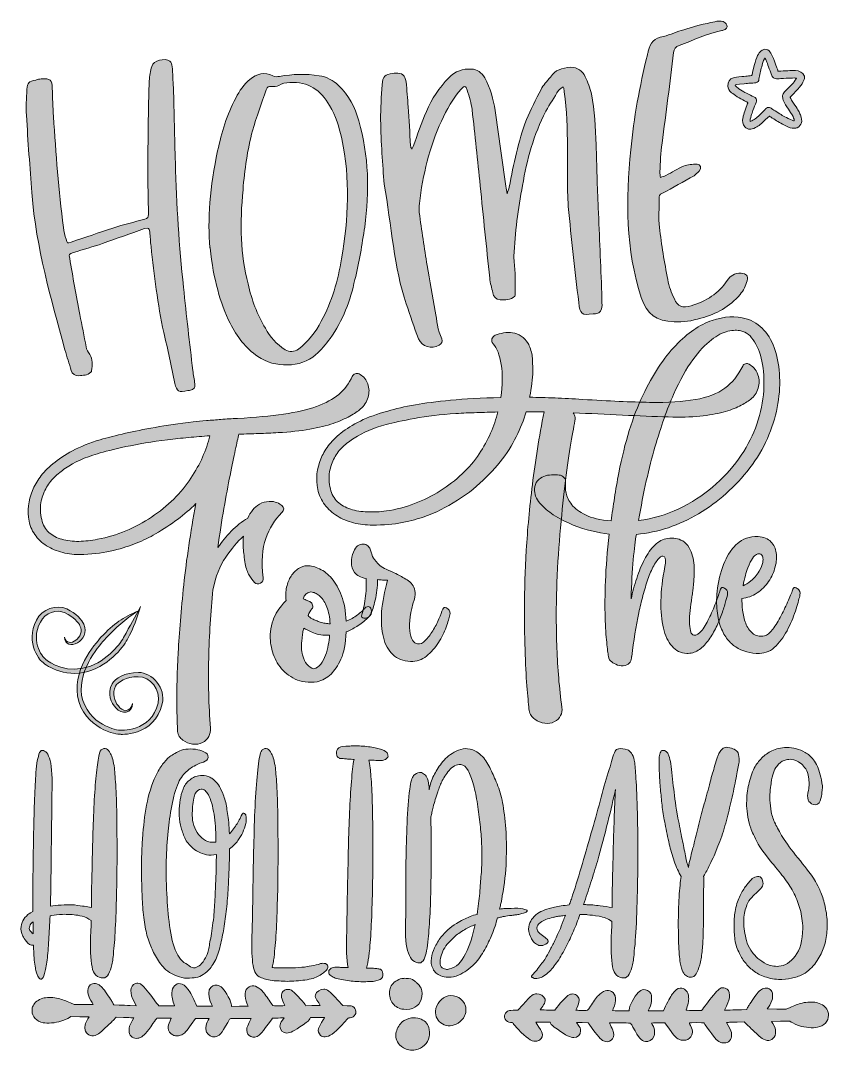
# Model space of a CAD drawing. Header units: inches. Extents: x 0.87 to 5.13, y -5.72 to -0.28.
import ezdxf

# ---------------------------------------------------------------- set-up
doc = ezdxf.new("R2010")
doc.units = ezdxf.units.IN
doc.header["$MEASUREMENT"] = 0
doc.layers.add('Layer 1', color=7, linetype='Continuous')

# ---------------------------------------------------------------- blocks, each defined once
blk = doc.blocks.new('block 3')
at = {"layer": 'Layer 1', "true_color": 0xdc1d3a}
h = blk.add_hatch(color=242, dxfattribs=at)
h.dxf.hatch_style = 2
edge = h.paths.add_edge_path()
edge.add_spline(control_points=[(1.3625, -4.2265), (1.3651, -4.2503), (1.3677, -4.2857), (1.3704, -4.3327), (1.3731, -4.3797), (1.3747, -4.4327), (1.3754, -4.4915), (1.376, -4.5505), (1.3764, -4.613), (1.3764, -4.6792), (1.3764, -4.7454), (1.3757, -4.8102), (1.3744, -4.8737), (1.3731, -4.9373), (1.3711, -4.9972), (1.3684, -5.0534), (1.3658, -5.1097), (1.3625, -5.1564), (1.3585, -5.1934), (1.3572, -5.2199), (1.3538, -5.2437), (1.3486, -5.2649), (1.3446, -5.2834), (1.339, -5.2996), (1.3317, -5.3135), (1.3244, -5.3274), (1.3155, -5.3344), (1.3049, -5.3344), (1.2718, -5.3344), (1.2516, -5.3149), (1.2443, -5.2758), (1.237, -5.2368), (1.2347, -5.1743), (1.2374, -5.0882), (1.2387, -5.0802), (1.2394, -5.0717), (1.2394, -5.0624), (1.2394, -5.0531), (1.2394, -5.0425), (1.2394, -5.0306), (1.2248, -5.02), (1.2093, -5.0127), (1.1927, -5.0088), (1.1761, -5.0048), (1.1619, -5.0022), (1.15, -5.0008), (1.1196, -4.9982), (1.0937, -4.9978), (1.0726, -4.9998), (1.0514, -5.0018), (1.0349, -5.0041), (1.023, -5.0068), (1.0203, -5.0518), (1.018, -5.0941), (1.016, -5.1339), (1.014, -5.1736), (1.011, -5.2087), (1.0071, -5.2391), (1.0031, -5.2696), (0.9988, -5.2937), (0.9942, -5.3116), (0.9895, -5.3294), (0.9839, -5.339), (0.9773, -5.3404), (0.972, -5.3417), (0.9667, -5.3384), (0.9614, -5.3304), (0.9574, -5.3238), (0.9531, -5.3119), (0.9485, -5.2947), (0.9438, -5.2775), (0.9402, -5.251), (0.9376, -5.2153), (0.9376, -5.2087), (0.9372, -5.2007), (0.9366, -5.1914), (0.9359, -5.1822), (0.9356, -5.1723), (0.9356, -5.1616), (0.9197, -5.1616), (0.9071, -5.1554), (0.8979, -5.1428), (0.8886, -5.1302), (0.8826, -5.1206), (0.88, -5.114), (0.8707, -5.0955), (0.8674, -5.0786), (0.8701, -5.0634), (0.8727, -5.0482), (0.8773, -5.0353), (0.884, -5.0246), (0.8919, -5.0127), (0.9025, -5.0022), (0.9157, -4.9929), (0.917, -4.9929), (0.9184, -4.9922), (0.9197, -4.9909), (0.9197, -4.9909), (0.9316, -4.983), (0.9316, -4.983), (0.9316, -4.9234), (0.9319, -4.8598), (0.9326, -4.7923), (0.9333, -4.7248), (0.9343, -4.6583), (0.9356, -4.5928), (0.9369, -4.5273), (0.9386, -4.4661), (0.9406, -4.4091), (0.9425, -4.3522), (0.9448, -4.3052), (0.9475, -4.2682), (0.9475, -4.243), (0.9495, -4.2205), (0.9535, -4.2007), (0.9561, -4.1835), (0.9597, -4.1679), (0.9644, -4.154), (0.969, -4.1401), (0.9746, -4.1332), (0.9813, -4.1332), (0.9998, -4.1332), (1.0137, -4.151), (1.023, -4.1868), (1.0322, -4.2225), (1.0355, -4.2821), (1.0329, -4.3654), (1.0329, -4.388), (1.0325, -4.4201), (1.0319, -4.4618), (1.0312, -4.5034), (1.0306, -4.5511), (1.0299, -4.6047), (1.0292, -4.6583), (1.0286, -4.7156), (1.0279, -4.7765), (1.0272, -4.8374), (1.0262, -4.8969), (1.0249, -4.9551), (1.058, -4.9499), (1.1004, -4.9479), (1.152, -4.9492), (1.1745, -4.9519), (1.1917, -4.9542), (1.2036, -4.9561), (1.2155, -4.9581), (1.2281, -4.9605), (1.2414, -4.9631), (1.2414, -4.9181), (1.242, -4.8668), (1.2433, -4.8092), (1.2446, -4.7516), (1.246, -4.6931), (1.2473, -4.6335), (1.2486, -4.5739), (1.2506, -4.5151), (1.2533, -4.4568), (1.2559, -4.3986), (1.2592, -4.3463), (1.2632, -4.2999), (1.2672, -4.2536), (1.2715, -4.2152), (1.2761, -4.1848), (1.2807, -4.1543), (1.2863, -4.1365), (1.293, -4.1312), (1.3022, -4.1232), (1.3115, -4.1212), (1.3208, -4.1252), (1.3274, -4.1279), (1.3347, -4.1365), (1.3426, -4.151), (1.3506, -4.1656), (1.3572, -4.1907), (1.3625, -4.2265)], knot_values=[0, 0, 0, 0, 1, 1, 1, 2, 2, 2, 3, 3, 3, 4, 4, 4, 5, 5, 5, 6, 6, 6, 7, 7, 7, 8, 8, 8, 9, 9, 9, 10, 10, 10, 11, 11, 11, 12, 12, 12, 13, 13, 13, 14, 14, 14, 15, 15, 15, 16, 16, 16, 17, 17, 17, 18, 18, 18, 19, 19, 19, 20, 20, 20, 21, 21, 21, 22, 22, 22, 23, 23, 23, 24, 24, 24, 25, 25, 25, 26, 26, 26, 27, 27, 27, 28, 28, 28, 29, 29, 29, 30, 30, 30, 31, 31, 31, 32, 32, 32, 33, 33, 33, 34, 34, 34, 35, 35, 35, 36, 36, 36, 37, 37, 37, 38, 38, 38, 39, 39, 39, 40, 40, 40, 41, 41, 41, 42, 42, 42, 43, 43, 43, 44, 44, 44, 45, 45, 45, 46, 46, 46, 47, 47, 47, 48, 48, 48, 49, 49, 49, 50, 50, 50, 51, 51, 51, 52, 52, 52, 53, 53, 53, 54, 54, 54, 55, 55, 55, 56, 56, 56, 57, 57, 57, 58, 58, 58, 58], degree=3, periodic=1)
edge = h.paths.add_edge_path()
edge.add_spline(control_points=[(0.9157, -5.0604), (0.9118, -5.0697), (0.9121, -5.0773), (0.9167, -5.0832), (0.9214, -5.0892), (0.927, -5.0955), (0.9336, -5.1021), (0.9336, -5.1021), (0.9336, -5.0385), (0.9336, -5.0385), (0.9243, -5.0439), (0.9184, -5.0511), (0.9157, -5.0604)], knot_values=[0, 0, 0, 0, 1, 1, 1, 2, 2, 2, 3, 3, 3, 4, 4, 4, 4], degree=3, periodic=1)
h = blk.add_hatch(color=242, dxfattribs=at)
h.dxf.hatch_style = 2
edge = h.paths.add_edge_path()
edge.add_spline(control_points=[(1.7, -4.3039), (1.6854, -4.3383), (1.6738, -4.379), (1.6652, -4.426), (1.6566, -4.473), (1.6504, -4.5177), (1.6464, -4.56), (1.6411, -4.6104), (1.6378, -4.662), (1.6365, -4.7149), (1.6351, -4.7838), (1.6365, -4.8499), (1.6404, -4.9135), (1.6431, -4.9678), (1.6484, -5.0227), (1.6564, -5.0782), (1.6644, -5.1339), (1.6778, -5.1789), (1.6965, -5.2133), (1.7058, -5.2305), (1.7168, -5.2434), (1.7295, -5.252), (1.7422, -5.2606), (1.7538, -5.2682), (1.7645, -5.2748), (1.7752, -5.2815), (1.7855, -5.2825), (1.7955, -5.2778), (1.8055, -5.2732), (1.8146, -5.2669), (1.8226, -5.2589), (1.8332, -5.2457), (1.8419, -5.2318), (1.8486, -5.2172), (1.8526, -5.2093), (1.8553, -5.2014), (1.8566, -5.1934), (1.8593, -5.1842), (1.8616, -5.1739), (1.8636, -5.1626), (1.8656, -5.1514), (1.868, -5.1385), (1.8706, -5.1239), (1.8733, -5.108), (1.876, -5.0909), (1.8786, -5.0723), (1.8813, -5.0538), (1.884, -5.0339), (1.8866, -5.0127), (1.8893, -4.9797), (1.8916, -4.9439), (1.8936, -4.9055), (1.8956, -4.8671), (1.8972, -4.8314), (1.8985, -4.7983), (1.8998, -4.7599), (1.9005, -4.7215), (1.9005, -4.6831), (1.882, -4.6871), (1.8648, -4.6874), (1.8489, -4.6841), (1.833, -4.6808), (1.8191, -4.6759), (1.8072, -4.6692), (1.7926, -4.6626), (1.7794, -4.6534), (1.7675, -4.6414), (1.7516, -4.6269), (1.7394, -4.609), (1.7308, -4.5878), (1.7221, -4.5667), (1.7159, -4.5468), (1.7119, -4.5283), (1.7066, -4.5058), (1.704, -4.4826), (1.704, -4.4588), (1.704, -4.4363), (1.7059, -4.4144), (1.7099, -4.3933), (1.7126, -4.3747), (1.7175, -4.3562), (1.7248, -4.3377), (1.7321, -4.3191), (1.743, -4.3039), (1.7576, -4.292), (1.7628, -4.2867), (1.7701, -4.2814), (1.7794, -4.2761), (1.786, -4.2721), (1.7953, -4.2692), (1.8072, -4.2672), (1.8191, -4.2652), (1.8323, -4.2655), (1.8469, -4.2682), (1.8535, -4.2695), (1.8601, -4.2718), (1.8668, -4.2751), (1.8734, -4.2784), (1.8793, -4.2821), (1.8846, -4.286), (1.8939, -4.2927), (1.9032, -4.3026), (1.9124, -4.3158), (1.919, -4.3264), (1.9263, -4.341), (1.9343, -4.3595), (1.9422, -4.3781), (1.9488, -4.4005), (1.9541, -4.427), (1.9554, -4.4389), (1.9574, -4.4522), (1.9601, -4.4667), (1.9627, -4.48), (1.9647, -4.4955), (1.9661, -4.5134), (1.9674, -4.5313), (1.9687, -4.5514), (1.97, -4.5739), (1.9766, -4.566), (1.9836, -4.5571), (1.9909, -4.5471), (1.9981, -4.5372), (2.0044, -4.5283), (2.0097, -4.5203), (2.015, -4.5111), (2.0203, -4.5018), (2.0256, -4.4925), (2.0349, -4.4714), (2.0415, -4.4621), (2.0455, -4.4647), (2.0468, -4.4647), (2.0501, -4.4674), (2.0554, -4.4727), (2.0554, -4.4753), (2.0561, -4.4793), (2.0574, -4.4846), (2.0574, -4.4886), (2.0577, -4.4932), (2.0584, -4.4985), (2.059, -4.5038), (2.058, -4.5104), (2.0554, -4.5183), (2.0514, -4.5356), (2.0461, -4.5514), (2.0395, -4.566), (2.0329, -4.5806), (2.0243, -4.5951), (2.0137, -4.6097), (2.0031, -4.6243), (1.9885, -4.6388), (1.97, -4.6534), (1.97, -4.6851), (1.9693, -4.7182), (1.968, -4.7526), (1.9667, -4.7831), (1.9651, -4.8175), (1.9631, -4.8559), (1.9611, -4.8943), (1.9581, -4.9327), (1.9541, -4.971), (1.9502, -5.0055), (1.9455, -5.0399), (1.9402, -5.0743), (1.9349, -5.1034), (1.9286, -5.1335), (1.9214, -5.1646), (1.9141, -5.1957), (1.9045, -5.2225), (1.8926, -5.245), (1.8793, -5.2702), (1.8658, -5.2887), (1.8519, -5.3006), (1.838, -5.3125), (1.8251, -5.3212), (1.8132, -5.3264), (1.7986, -5.3318), (1.7854, -5.3344), (1.7735, -5.3344), (1.7536, -5.337), (1.7354, -5.3364), (1.7189, -5.3324), (1.7023, -5.3284), (1.6874, -5.3232), (1.6742, -5.3165), (1.6596, -5.3099), (1.6464, -5.3013), (1.6345, -5.2907), (1.6146, -5.2722), (1.5977, -5.251), (1.5838, -5.2272), (1.5699, -5.2033), (1.559, -5.1802), (1.5511, -5.1577), (1.5405, -5.1326), (1.5325, -5.1054), (1.5273, -5.0763), (1.5206, -5.0458), (1.516, -5.0117), (1.5134, -4.974), (1.5107, -4.9363), (1.5087, -4.9002), (1.5074, -4.8658), (1.5061, -4.8261), (1.5054, -4.7864), (1.5054, -4.7467), (1.5054, -4.7176), (1.5061, -4.6888), (1.5074, -4.6603), (1.5087, -4.6319), (1.5107, -4.6024), (1.5134, -4.5719), (1.5173, -4.5137), (1.5251, -4.4568), (1.5368, -4.4012), (1.5486, -4.3456), (1.5662, -4.2953), (1.5896, -4.2503), (1.5949, -4.2397), (1.6007, -4.2295), (1.6073, -4.2195), (1.6138, -4.2096), (1.6203, -4.2013), (1.6268, -4.1947), (1.6333, -4.1868), (1.6399, -4.1795), (1.6464, -4.1729), (1.657, -4.1636), (1.6742, -4.1527), (1.698, -4.1401), (1.7218, -4.1275), (1.7529, -4.1232), (1.7913, -4.1272), (1.8059, -4.1299), (1.8204, -4.1341), (1.835, -4.1401), (1.8496, -4.1461), (1.8568, -4.1563), (1.8568, -4.1709), (1.8555, -4.1828), (1.8472, -4.1907), (1.832, -4.1947), (1.8168, -4.1987), (1.7979, -4.2073), (1.7754, -4.2205), (1.7662, -4.2258), (1.7569, -4.2324), (1.7476, -4.2404), (1.7291, -4.2563), (1.7132, -4.2774), (1.7, -4.3039)], knot_values=[0, 0, 0, 0, 1, 1, 1, 2, 2, 2, 3, 3, 3, 4, 4, 4, 5, 5, 5, 6, 6, 6, 7, 7, 7, 8, 8, 8, 9, 9, 9, 10, 10, 10, 11, 11, 11, 12, 12, 12, 13, 13, 13, 14, 14, 14, 15, 15, 15, 16, 16, 16, 17, 17, 17, 18, 18, 18, 19, 19, 19, 20, 20, 20, 21, 21, 21, 22, 22, 22, 23, 23, 23, 24, 24, 24, 25, 25, 25, 26, 26, 26, 27, 27, 27, 28, 28, 28, 29, 29, 29, 30, 30, 30, 31, 31, 31, 32, 32, 32, 33, 33, 33, 34, 34, 34, 35, 35, 35, 36, 36, 36, 37, 37, 37, 38, 38, 38, 39, 39, 39, 40, 40, 40, 41, 41, 41, 42, 42, 42, 43, 43, 43, 44, 44, 44, 45, 45, 45, 46, 46, 46, 47, 47, 47, 48, 48, 48, 49, 49, 49, 50, 50, 50, 51, 51, 51, 52, 52, 52, 53, 53, 53, 54, 54, 54, 55, 55, 55, 56, 56, 56, 57, 57, 57, 58, 58, 58, 59, 59, 59, 60, 60, 60, 61, 61, 61, 62, 62, 62, 63, 63, 63, 64, 64, 64, 65, 65, 65, 66, 66, 66, 67, 67, 67, 68, 68, 68, 69, 69, 69, 70, 70, 70, 71, 71, 71, 72, 72, 72, 73, 73, 73, 74, 74, 74, 75, 75, 75, 76, 76, 76, 77, 77, 77, 78, 78, 78, 79, 79, 79, 80, 80, 80, 81, 81, 81, 82, 82, 82, 83, 83, 83, 83], degree=3, periodic=1)
edge = h.paths.add_edge_path()
edge.add_spline(control_points=[(1.7814, -4.5302), (1.788, -4.5475), (1.7966, -4.5634), (1.8072, -4.5779), (1.8165, -4.5898), (1.8284, -4.6001), (1.843, -4.6087), (1.8575, -4.6173), (1.876, -4.6203), (1.8985, -4.6176), (1.8985, -4.5872), (1.8975, -4.5597), (1.8956, -4.5352), (1.8936, -4.5107), (1.8913, -4.4892), (1.8886, -4.4707), (1.8846, -4.4495), (1.8807, -4.4303), (1.8767, -4.4131), (1.8701, -4.3933), (1.8641, -4.3784), (1.8588, -4.3684), (1.8535, -4.3585), (1.8476, -4.3509), (1.841, -4.3456), (1.8343, -4.3403), (1.8277, -4.3377), (1.8211, -4.3377), (1.8065, -4.339), (1.7959, -4.3469), (1.7893, -4.3615), (1.7854, -4.3681), (1.7827, -4.3761), (1.7814, -4.3853), (1.7787, -4.3999), (1.7767, -4.4144), (1.7754, -4.429), (1.7741, -4.4436), (1.7735, -4.4595), (1.7735, -4.4766), (1.7735, -4.4939), (1.7761, -4.5117), (1.7814, -4.5302)], knot_values=[0, 0, 0, 0, 1, 1, 1, 2, 2, 2, 3, 3, 3, 4, 4, 4, 5, 5, 5, 6, 6, 6, 7, 7, 7, 8, 8, 8, 9, 9, 9, 10, 10, 10, 11, 11, 11, 12, 12, 12, 13, 13, 13, 14, 14, 14, 14], degree=3, periodic=1)
h = blk.add_hatch(color=242, dxfattribs=at)
h.dxf.hatch_style = 2
edge = h.paths.add_edge_path()
edge.add_spline(control_points=[(2.2321, -5.3503), (2.2135, -5.3503), (2.198, -5.3489), (2.1854, -5.3463), (2.1728, -5.3436), (2.1619, -5.341), (2.1527, -5.3384), (2.1421, -5.3344), (2.1335, -5.3311), (2.1269, -5.3284), (2.1083, -5.3179), (2.0967, -5.293), (2.0921, -5.254), (2.0875, -5.2149), (2.0865, -5.1597), (2.0891, -5.0882), (2.0904, -5.0591), (2.0914, -5.0164), (2.0921, -4.9601), (2.0928, -4.9039), (2.0938, -4.8413), (2.0951, -4.7725), (2.0964, -4.7037), (2.0981, -4.6325), (2.1001, -4.559), (2.102, -4.4856), (2.105, -4.4184), (2.109, -4.3575), (2.113, -4.2967), (2.1176, -4.2453), (2.1229, -4.2036), (2.1282, -4.1619), (2.1348, -4.1378), (2.1428, -4.1312), (2.152, -4.1232), (2.1613, -4.1212), (2.1705, -4.1252), (2.1772, -4.1279), (2.1844, -4.1365), (2.1924, -4.151), (2.2003, -4.1656), (2.2069, -4.1907), (2.2122, -4.2265), (2.2149, -4.2503), (2.2175, -4.2857), (2.2202, -4.3327), (2.2228, -4.3797), (2.2245, -4.4327), (2.2252, -4.4915), (2.2258, -4.5505), (2.2261, -4.613), (2.2261, -4.6792), (2.2261, -4.7454), (2.2255, -4.8102), (2.2242, -4.8737), (2.2228, -4.9373), (2.2208, -4.9972), (2.2182, -5.0534), (2.2155, -5.1097), (2.2122, -5.1564), (2.2083, -5.1934), (2.2083, -5.2027), (2.2076, -5.212), (2.2063, -5.2212), (2.205, -5.2292), (2.2033, -5.2381), (2.2013, -5.248), (2.1993, -5.2579), (2.197, -5.2682), (2.1944, -5.2788), (2.201, -5.2801), (2.2103, -5.2808), (2.2222, -5.2808), (2.2341, -5.2808), (2.2473, -5.2808), (2.2619, -5.2808), (2.2883, -5.2821), (2.3128, -5.2818), (2.3353, -5.2798), (2.3578, -5.2778), (2.3764, -5.2755), (2.3909, -5.2728), (2.4081, -5.2702), (2.424, -5.2669), (2.4386, -5.2629), (2.4412, -5.2616), (2.4452, -5.2603), (2.4505, -5.2589), (2.4585, -5.2563), (2.467, -5.2563), (2.4763, -5.2589), (2.4776, -5.2589), (2.4796, -5.2596), (2.4823, -5.2609), (2.4862, -5.2649), (2.4882, -5.2689), (2.4882, -5.2728), (2.4882, -5.2728), (2.4882, -5.2788), (2.4882, -5.2788), (2.4882, -5.2828), (2.4875, -5.2861), (2.4862, -5.2887), (2.4796, -5.2954), (2.473, -5.3013), (2.4664, -5.3066), (2.4518, -5.3185), (2.4333, -5.3284), (2.4108, -5.3364), (2.3976, -5.3404), (2.3833, -5.3433), (2.3681, -5.3453), (2.3529, -5.3473), (2.3373, -5.3489), (2.3214, -5.3503), (2.2897, -5.3529), (2.2599, -5.3529), (2.2321, -5.3503)], knot_values=[0, 0, 0, 0, 1, 1, 1, 2, 2, 2, 3, 3, 3, 4, 4, 4, 5, 5, 5, 6, 6, 6, 7, 7, 7, 8, 8, 8, 9, 9, 9, 10, 10, 10, 11, 11, 11, 12, 12, 12, 13, 13, 13, 14, 14, 14, 15, 15, 15, 16, 16, 16, 17, 17, 17, 18, 18, 18, 19, 19, 19, 20, 20, 20, 21, 21, 21, 22, 22, 22, 23, 23, 23, 24, 24, 24, 25, 25, 25, 26, 26, 26, 27, 27, 27, 28, 28, 28, 29, 29, 29, 30, 30, 30, 31, 31, 31, 32, 32, 32, 33, 33, 33, 34, 34, 34, 35, 35, 35, 36, 36, 36, 37, 37, 37, 38, 38, 38, 39, 39, 39, 39], degree=3, periodic=1)
h = blk.add_hatch(color=242, dxfattribs=at)
h.dxf.hatch_style = 2
edge = h.paths.add_edge_path()
edge.add_spline(control_points=[(2.7781, -5.3026), (2.7821, -5.3172), (2.7801, -5.3284), (2.7722, -5.3364), (2.7642, -5.3443), (2.7496, -5.3496), (2.7285, -5.3523), (2.7218, -5.3523), (2.7139, -5.3526), (2.7046, -5.3532), (2.6954, -5.3539), (2.6848, -5.3542), (2.6729, -5.3542), (2.6451, -5.3542), (2.6186, -5.3523), (2.5935, -5.3483), (2.5617, -5.3443), (2.5379, -5.339), (2.522, -5.3324), (2.514, -5.3284), (2.5074, -5.3245), (2.5021, -5.3205), (2.4968, -5.3165), (2.4942, -5.3112), (2.4942, -5.3046), (2.4942, -5.3046), (2.4942, -5.2947), (2.4942, -5.2947), (2.4942, -5.2947), (2.5041, -5.2847), (2.5041, -5.2847), (2.5054, -5.2834), (2.5081, -5.2821), (2.5121, -5.2808), (2.52, -5.2781), (2.5306, -5.2768), (2.5438, -5.2768), (2.5518, -5.2781), (2.559, -5.2788), (2.5657, -5.2788), (2.5657, -5.2788), (2.5954, -5.2788), (2.5954, -5.2788), (2.5875, -5.2391), (2.5855, -5.1756), (2.5895, -5.0882), (2.5895, -5.0631), (2.5898, -5.0273), (2.5905, -4.981), (2.5911, -4.9346), (2.5921, -4.8827), (2.5935, -4.8251), (2.5948, -4.7675), (2.5961, -4.707), (2.5974, -4.6434), (2.5987, -4.5799), (2.6007, -4.5187), (2.6034, -4.4598), (2.606, -4.4009), (2.6093, -4.3469), (2.6133, -4.298), (2.6173, -4.249), (2.6219, -4.2099), (2.6272, -4.1808), (2.6232, -4.1808), (2.6183, -4.1805), (2.6123, -4.1798), (2.6064, -4.1792), (2.6001, -4.1788), (2.5935, -4.1788), (2.5868, -4.1788), (2.5789, -4.1782), (2.5696, -4.1768), (2.559, -4.1768), (2.5524, -4.1762), (2.5498, -4.1748), (2.5471, -4.1735), (2.5451, -4.1722), (2.5438, -4.1709), (2.5385, -4.1682), (2.5359, -4.1649), (2.5359, -4.1609), (2.5319, -4.1451), (2.5332, -4.1338), (2.5399, -4.1272), (2.5478, -4.1166), (2.5623, -4.1113), (2.5835, -4.1113), (2.5888, -4.1113), (2.5961, -4.111), (2.6054, -4.1103), (2.6146, -4.1097), (2.6252, -4.1093), (2.6371, -4.1093), (2.661, -4.1093), (2.6861, -4.1113), (2.7126, -4.1153), (2.7245, -4.1166), (2.7357, -4.1186), (2.7463, -4.1212), (2.7556, -4.1239), (2.7649, -4.1265), (2.7741, -4.1292), (2.7834, -4.1319), (2.7913, -4.1365), (2.798, -4.1431), (2.8006, -4.1457), (2.8026, -4.1484), (2.8039, -4.151), (2.8066, -4.1563), (2.8072, -4.1623), (2.8059, -4.1689), (2.8046, -4.1716), (2.8019, -4.1742), (2.798, -4.1768), (2.7953, -4.1795), (2.7913, -4.1818), (2.7861, -4.1838), (2.7808, -4.1858), (2.7748, -4.1868), (2.7682, -4.1868), (2.7682, -4.1868), (2.7583, -4.1868), (2.7583, -4.1868), (2.753, -4.1868), (2.7473, -4.1865), (2.7414, -4.1858), (2.7354, -4.1851), (2.7298, -4.1848), (2.7245, -4.1848), (2.7245, -4.1848), (2.7046, -4.1848), (2.7046, -4.1848), (2.7073, -4.1941), (2.7099, -4.2079), (2.7126, -4.2265), (2.7152, -4.2503), (2.7179, -4.2857), (2.7205, -4.3327), (2.7232, -4.3797), (2.7248, -4.4327), (2.7255, -4.4915), (2.7261, -4.5505), (2.7265, -4.613), (2.7265, -4.6792), (2.7265, -4.7454), (2.7258, -4.8102), (2.7245, -4.8737), (2.7232, -4.9373), (2.7212, -4.9972), (2.7185, -5.0534), (2.7159, -5.1097), (2.7126, -5.1564), (2.7086, -5.1934), (2.7073, -5.2027), (2.706, -5.2126), (2.7046, -5.2232), (2.702, -5.2444), (2.698, -5.2642), (2.6927, -5.2828), (2.6927, -5.2828), (2.7146, -5.2828), (2.7146, -5.2828), (2.7212, -5.2828), (2.7285, -5.2831), (2.7364, -5.2838), (2.7444, -5.2844), (2.7516, -5.2854), (2.7583, -5.2867), (2.7609, -5.2867), (2.7635, -5.2874), (2.7662, -5.2887), (2.7715, -5.2914), (2.7755, -5.296), (2.7781, -5.3026)], knot_values=[0, 0, 0, 0, 1, 1, 1, 2, 2, 2, 3, 3, 3, 4, 4, 4, 5, 5, 5, 6, 6, 6, 7, 7, 7, 8, 8, 8, 9, 9, 9, 10, 10, 10, 11, 11, 11, 12, 12, 12, 13, 13, 13, 14, 14, 14, 15, 15, 15, 16, 16, 16, 17, 17, 17, 18, 18, 18, 19, 19, 19, 20, 20, 20, 21, 21, 21, 22, 22, 22, 23, 23, 23, 24, 24, 24, 25, 25, 25, 26, 26, 26, 27, 27, 27, 28, 28, 28, 29, 29, 29, 30, 30, 30, 31, 31, 31, 32, 32, 32, 33, 33, 33, 34, 34, 34, 35, 35, 35, 36, 36, 36, 37, 37, 37, 38, 38, 38, 39, 39, 39, 40, 40, 40, 41, 41, 41, 42, 42, 42, 43, 43, 43, 44, 44, 44, 45, 45, 45, 46, 46, 46, 47, 47, 47, 48, 48, 48, 49, 49, 49, 50, 50, 50, 51, 51, 51, 52, 52, 52, 53, 53, 53, 54, 54, 54, 55, 55, 55, 56, 56, 56, 57, 57, 57, 58, 58, 58, 58], degree=3, periodic=1)
h = blk.add_hatch(color=242, dxfattribs=at)
h.dxf.hatch_style = 2
edge = h.paths.add_edge_path()
edge.add_spline(control_points=[(3.4098, -4.9015), (3.4085, -4.9095), (3.4072, -4.9174), (3.4059, -4.9254), (3.4046, -4.932), (3.403, -4.9393), (3.401, -4.9472), (3.399, -4.9551), (3.3968, -4.9631), (3.3942, -4.971), (3.4048, -4.9697), (3.4153, -4.9687), (3.4259, -4.9681), (3.4365, -4.9674), (3.4465, -4.9671), (3.4557, -4.9671), (3.4822, -4.9658), (3.503, -4.9668), (3.5183, -4.97), (3.5335, -4.9734), (3.5411, -4.9763), (3.5411, -4.979), (3.5411, -4.979), (3.5411, -4.981), (3.5411, -4.981), (3.5411, -4.9836), (3.5391, -4.9856), (3.5351, -4.9869), (3.5325, -4.9883), (3.5252, -4.9909), (3.5133, -4.9949), (3.5067, -4.9975), (3.4997, -4.9992), (3.4925, -4.9998), (3.4852, -5.0005), (3.4782, -5.0015), (3.4716, -5.0028), (3.4637, -5.0041), (3.4557, -5.0048), (3.4478, -5.0048), (3.4332, -5.0075), (3.4223, -5.0095), (3.415, -5.0108), (3.4077, -5.0121), (3.4014, -5.0134), (3.3962, -5.0147), (3.3909, -5.016), (3.387, -5.0167), (3.3844, -5.0167), (3.3766, -5.0472), (3.3668, -5.0769), (3.355, -5.1061), (3.3446, -5.1312), (3.3319, -5.1574), (3.3169, -5.1845), (3.3018, -5.2116), (3.2844, -5.2365), (3.2646, -5.2589), (3.2513, -5.2722), (3.2374, -5.2841), (3.2229, -5.2947), (3.2096, -5.3039), (3.1947, -5.3125), (3.1782, -5.3205), (3.1616, -5.3284), (3.1441, -5.3318), (3.1256, -5.3304), (3.1097, -5.3304), (3.0964, -5.3281), (3.0859, -5.3235), (3.0753, -5.3188), (3.0667, -5.3139), (3.06, -5.3086), (3.0534, -5.3033), (3.0481, -5.296), (3.0442, -5.2867), (3.0349, -5.2682), (3.0319, -5.2494), (3.0352, -5.2301), (3.0385, -5.211), (3.0442, -5.1928), (3.0521, -5.1756), (3.0613, -5.1557), (3.0733, -5.1365), (3.0878, -5.118), (3.1077, -5.0915), (3.1342, -5.0677), (3.1673, -5.0465), (3.1792, -5.0399), (3.1917, -5.0333), (3.205, -5.0266), (3.2156, -5.0214), (3.2271, -5.016), (3.2397, -5.0108), (3.2523, -5.0055), (3.2646, -5.0015), (3.2765, -4.9988), (3.2831, -4.9605), (3.2877, -4.9231), (3.2904, -4.8866), (3.293, -4.8503), (3.2956, -4.8175), (3.2983, -4.7884), (3.3009, -4.754), (3.3023, -4.7215), (3.3023, -4.6911), (3.3023, -4.6752), (3.3016, -4.6524), (3.3003, -4.6226), (3.299, -4.5928), (3.2963, -4.5604), (3.2924, -4.5253), (3.2884, -4.4902), (3.2837, -4.4542), (3.2784, -4.4171), (3.2732, -4.38), (3.2662, -4.3459), (3.2576, -4.3148), (3.249, -4.2837), (3.2394, -4.2586), (3.2288, -4.2394), (3.2182, -4.2202), (3.2056, -4.2099), (3.1911, -4.2086), (3.1792, -4.2073), (3.1679, -4.2096), (3.1573, -4.2155), (3.1467, -4.2215), (3.1371, -4.2295), (3.1285, -4.2394), (3.1199, -4.2493), (3.1123, -4.2596), (3.1057, -4.2701), (3.0991, -4.2808), (3.0938, -4.2907), (3.0898, -4.2999), (3.0859, -4.3079), (3.0822, -4.3162), (3.0789, -4.3248), (3.0756, -4.3334), (3.0726, -4.3423), (3.07, -4.3516), (3.0647, -4.3661), (3.06, -4.38), (3.0561, -4.3933), (3.0521, -4.4065), (3.0481, -4.4198), (3.0442, -4.433), (3.0415, -4.4422), (3.0395, -4.4512), (3.0382, -4.4598), (3.0369, -4.4684), (3.0349, -4.4766), (3.0323, -4.4846), (3.0336, -4.5336), (3.0342, -4.5875), (3.0342, -4.6464), (3.0342, -4.7053), (3.0339, -4.7642), (3.0332, -4.8231), (3.0326, -4.882), (3.0309, -4.9383), (3.0283, -4.9919), (3.0256, -5.0455), (3.0223, -5.0909), (3.0183, -5.1279), (3.017, -5.1517), (3.0144, -5.1729), (3.0104, -5.1914), (3.0077, -5.2073), (3.0031, -5.2219), (2.9965, -5.2351), (2.9899, -5.2484), (2.9819, -5.255), (2.9727, -5.255), (2.9462, -5.255), (2.9267, -5.2378), (2.9141, -5.2033), (2.9015, -5.1689), (2.8965, -5.1134), (2.8992, -5.0366), (2.9005, -5.0088), (2.9009, -4.9661), (2.9002, -4.9085), (2.8995, -4.8509), (2.8999, -4.7884), (2.9012, -4.7209), (2.9025, -4.6534), (2.9045, -4.5855), (2.9072, -4.5173), (2.9098, -4.4492), (2.9144, -4.3893), (2.9211, -4.3377), (2.9263, -4.2993), (2.9333, -4.2755), (2.9419, -4.2662), (2.9505, -4.2569), (2.9608, -4.2516), (2.9727, -4.2503), (2.9806, -4.249), (2.9879, -4.251), (2.9945, -4.2563), (3.0011, -4.2602), (3.0067, -4.2669), (3.0114, -4.2761), (3.016, -4.2854), (3.0197, -4.2999), (3.0223, -4.3198), (3.0236, -4.3238), (3.0243, -4.331), (3.0243, -4.3416), (3.0283, -4.3152), (3.0362, -4.29), (3.0481, -4.2662), (3.0587, -4.245), (3.0723, -4.2232), (3.0888, -4.2007), (3.1054, -4.1782), (3.1276, -4.159), (3.1554, -4.1431), (3.1699, -4.1338), (3.1858, -4.1279), (3.203, -4.1252), (3.2176, -4.1226), (3.2344, -4.1246), (3.2536, -4.1312), (3.2728, -4.1378), (3.2923, -4.1517), (3.312, -4.1729), (3.3264, -4.1941), (3.3401, -4.2172), (3.3531, -4.2423), (3.3635, -4.2649), (3.3746, -4.2913), (3.3864, -4.3218), (3.3981, -4.3522), (3.4072, -4.386), (3.4137, -4.423), (3.4202, -4.4667), (3.4254, -4.5144), (3.4294, -4.566), (3.432, -4.6097), (3.4323, -4.6603), (3.4303, -4.7179), (3.4284, -4.7755), (3.4215, -4.8367), (3.4098, -4.9015)], knot_values=[0, 0, 0, 0, 1, 1, 1, 2, 2, 2, 3, 3, 3, 4, 4, 4, 5, 5, 5, 6, 6, 6, 7, 7, 7, 8, 8, 8, 9, 9, 9, 10, 10, 10, 11, 11, 11, 12, 12, 12, 13, 13, 13, 14, 14, 14, 15, 15, 15, 16, 16, 16, 17, 17, 17, 18, 18, 18, 19, 19, 19, 20, 20, 20, 21, 21, 21, 22, 22, 22, 23, 23, 23, 24, 24, 24, 25, 25, 25, 26, 26, 26, 27, 27, 27, 28, 28, 28, 29, 29, 29, 30, 30, 30, 31, 31, 31, 32, 32, 32, 33, 33, 33, 34, 34, 34, 35, 35, 35, 36, 36, 36, 37, 37, 37, 38, 38, 38, 39, 39, 39, 40, 40, 40, 41, 41, 41, 42, 42, 42, 43, 43, 43, 44, 44, 44, 45, 45, 45, 46, 46, 46, 47, 47, 47, 48, 48, 48, 49, 49, 49, 50, 50, 50, 51, 51, 51, 52, 52, 52, 53, 53, 53, 54, 54, 54, 55, 55, 55, 56, 56, 56, 57, 57, 57, 58, 58, 58, 59, 59, 59, 60, 60, 60, 61, 61, 61, 62, 62, 62, 63, 63, 63, 64, 64, 64, 65, 65, 65, 66, 66, 66, 67, 67, 67, 68, 68, 68, 69, 69, 69, 70, 70, 70, 71, 71, 71, 72, 72, 72, 73, 73, 73, 74, 74, 74, 75, 75, 75, 76, 76, 76, 77, 77, 77, 78, 78, 78, 79, 79, 79, 80, 80, 80, 81, 81, 81, 82, 82, 82, 82], degree=3, periodic=1)
edge = h.paths.add_edge_path()
edge.add_spline(control_points=[(3.0958, -5.1934), (3.0905, -5.2067), (3.0865, -5.2192), (3.0839, -5.2311), (3.0812, -5.2417), (3.0806, -5.252), (3.0819, -5.2619), (3.0832, -5.2718), (3.0891, -5.2795), (3.0998, -5.2847), (3.1024, -5.2861), (3.1064, -5.2874), (3.1117, -5.2887), (3.1169, -5.2901), (3.1236, -5.2894), (3.1315, -5.2867), (3.1659, -5.2788), (3.1941, -5.2523), (3.2159, -5.2073), (3.2378, -5.1623), (3.2546, -5.1107), (3.2665, -5.0525), (3.2573, -5.0564), (3.248, -5.0604), (3.2387, -5.0644), (3.2295, -5.0683), (3.2202, -5.0736), (3.2109, -5.0802), (3.1884, -5.0922), (3.1699, -5.1051), (3.1554, -5.119), (3.1408, -5.1329), (3.1289, -5.1451), (3.1196, -5.1557), (3.109, -5.1689), (3.1011, -5.1815), (3.0958, -5.1934)], knot_values=[0, 0, 0, 0, 1, 1, 1, 2, 2, 2, 3, 3, 3, 4, 4, 4, 5, 5, 5, 6, 6, 6, 7, 7, 7, 8, 8, 8, 9, 9, 9, 10, 10, 10, 11, 11, 11, 12, 12, 12, 12], degree=3, periodic=1)
h = blk.add_hatch(color=242, dxfattribs=at)
h.dxf.hatch_style = 2
edge = h.paths.add_edge_path()
edge.add_spline(control_points=[(4.1064, -4.1848), (4.1077, -4.1927), (4.109, -4.204), (4.1104, -4.2185), (4.1117, -4.2304), (4.113, -4.2463), (4.1143, -4.2662), (4.1156, -4.286), (4.117, -4.3105), (4.1183, -4.3396), (4.1209, -4.4005), (4.1229, -4.4707), (4.1243, -4.5501), (4.1256, -4.6295), (4.1256, -4.7093), (4.1243, -4.7894), (4.1229, -4.8695), (4.1209, -4.9456), (4.1183, -5.0177), (4.1156, -5.0899), (4.1117, -5.1484), (4.1064, -5.1934), (4.1051, -5.2199), (4.1017, -5.2437), (4.0965, -5.2649), (4.0925, -5.2834), (4.0869, -5.2996), (4.0796, -5.3135), (4.0723, -5.3274), (4.0634, -5.3344), (4.0528, -5.3344), (4.0197, -5.3344), (3.9995, -5.3149), (3.9922, -5.2758), (3.9849, -5.2368), (3.9826, -5.1743), (3.9853, -5.0882), (3.9866, -5.0816), (3.9873, -5.074), (3.9873, -5.0654), (3.9873, -5.0568), (3.9873, -5.0472), (3.9873, -5.0366), (3.9687, -5.022), (3.9466, -5.0127), (3.9207, -5.0088), (3.8949, -5.0048), (3.8747, -5.0022), (3.8602, -5.0008), (3.8536, -4.9995), (3.8466, -4.9988), (3.8393, -4.9988), (3.8321, -4.9988), (3.8251, -4.9988), (3.8185, -4.9988), (3.8092, -5.0293), (3.798, -5.0591), (3.7847, -5.0882), (3.7741, -5.1134), (3.7616, -5.1402), (3.747, -5.1686), (3.7324, -5.1971), (3.7172, -5.2232), (3.7013, -5.247), (3.6934, -5.2576), (3.6855, -5.2682), (3.6775, -5.2788), (3.6616, -5.2987), (3.6431, -5.3152), (3.6219, -5.3284), (3.6127, -5.3337), (3.6027, -5.3364), (3.5922, -5.3364), (3.5815, -5.339), (3.5743, -5.3377), (3.5703, -5.3324), (3.569, -5.3324), (3.567, -5.3311), (3.5643, -5.3284), (3.5643, -5.3284), (3.5643, -5.3245), (3.5643, -5.3245), (3.5657, -5.3205), (3.5676, -5.3175), (3.5703, -5.3155), (3.5729, -5.3135), (3.5756, -5.3106), (3.5782, -5.3066), (3.5875, -5.2974), (3.5958, -5.2877), (3.6031, -5.2778), (3.6103, -5.2679), (3.6173, -5.2589), (3.6239, -5.251), (3.6305, -5.2417), (3.6365, -5.2325), (3.6418, -5.2232), (3.6497, -5.2087), (3.658, -5.1934), (3.6666, -5.1775), (3.6752, -5.1616), (3.6841, -5.1431), (3.6934, -5.1219), (3.6987, -5.1114), (3.7046, -5.0988), (3.7113, -5.0842), (3.7179, -5.0697), (3.7245, -5.0525), (3.7311, -5.0326), (3.7351, -5.0246), (3.7391, -5.0147), (3.743, -5.0028), (3.7324, -5.0055), (3.7235, -5.0071), (3.7162, -5.0078), (3.709, -5.0084), (3.702, -5.0095), (3.6954, -5.0108), (3.6888, -5.0121), (3.6828, -5.0134), (3.6775, -5.0147), (3.6643, -5.0174), (3.6517, -5.0214), (3.6398, -5.0266), (3.6292, -5.0306), (3.6196, -5.0356), (3.611, -5.0415), (3.6024, -5.0475), (3.5968, -5.0544), (3.5941, -5.0624), (3.5902, -5.0743), (3.5925, -5.0846), (3.6011, -5.0931), (3.6097, -5.1018), (3.619, -5.1094), (3.6289, -5.116), (3.6388, -5.1226), (3.6461, -5.1289), (3.6507, -5.1348), (3.6553, -5.1408), (3.6517, -5.1477), (3.6398, -5.1557), (3.6279, -5.1623), (3.6176, -5.165), (3.609, -5.1636), (3.6004, -5.1623), (3.5925, -5.1587), (3.5852, -5.1527), (3.5779, -5.1468), (3.5719, -5.1402), (3.5673, -5.1329), (3.5627, -5.1256), (3.5597, -5.1199), (3.5584, -5.116), (3.5491, -5.0975), (3.5461, -5.0806), (3.5495, -5.0654), (3.5527, -5.0501), (3.5577, -5.0372), (3.5643, -5.0266), (3.5723, -5.0147), (3.5829, -5.0041), (3.5961, -4.9949), (3.6067, -4.9869), (3.6193, -4.9803), (3.6338, -4.975), (3.6471, -4.9697), (3.6643, -4.9648), (3.6855, -4.9601), (3.7066, -4.9555), (3.7324, -4.9519), (3.7629, -4.9492), (3.7655, -4.9413), (3.7685, -4.933), (3.7718, -4.9244), (3.7751, -4.9158), (3.7781, -4.9069), (3.7808, -4.8976), (3.798, -4.846), (3.8152, -4.7904), (3.8324, -4.7308), (3.8496, -4.6712), (3.8668, -4.6117), (3.884, -4.5521), (3.9012, -4.4925), (3.9171, -4.4353), (3.9317, -4.3803), (3.9462, -4.3254), (3.9601, -4.2768), (3.9734, -4.2344), (3.98, -4.2146), (3.9856, -4.1964), (3.9902, -4.1798), (3.9949, -4.1633), (3.9998, -4.149), (4.0051, -4.1371), (4.0091, -4.1305), (4.0157, -4.1265), (4.025, -4.1252), (4.025, -4.1252), (4.023, -4.1252), (4.023, -4.1252), (4.0376, -4.1226), (4.0531, -4.1242), (4.0697, -4.1302), (4.0862, -4.1361), (4.0985, -4.1543), (4.1064, -4.1848)], knot_values=[0, 0, 0, 0, 1, 1, 1, 2, 2, 2, 3, 3, 3, 4, 4, 4, 5, 5, 5, 6, 6, 6, 7, 7, 7, 8, 8, 8, 9, 9, 9, 10, 10, 10, 11, 11, 11, 12, 12, 12, 13, 13, 13, 14, 14, 14, 15, 15, 15, 16, 16, 16, 17, 17, 17, 18, 18, 18, 19, 19, 19, 20, 20, 20, 21, 21, 21, 22, 22, 22, 23, 23, 23, 24, 24, 24, 25, 25, 25, 26, 26, 26, 27, 27, 27, 28, 28, 28, 29, 29, 29, 30, 30, 30, 31, 31, 31, 32, 32, 32, 33, 33, 33, 34, 34, 34, 35, 35, 35, 36, 36, 36, 37, 37, 37, 38, 38, 38, 39, 39, 39, 40, 40, 40, 41, 41, 41, 42, 42, 42, 43, 43, 43, 44, 44, 44, 45, 45, 45, 46, 46, 46, 47, 47, 47, 48, 48, 48, 49, 49, 49, 50, 50, 50, 51, 51, 51, 52, 52, 52, 53, 53, 53, 54, 54, 54, 55, 55, 55, 56, 56, 56, 57, 57, 57, 58, 58, 58, 59, 59, 59, 60, 60, 60, 61, 61, 61, 62, 62, 62, 63, 63, 63, 64, 64, 64, 65, 65, 65, 66, 66, 66, 67, 67, 67, 68, 68, 68, 69, 69, 69, 69], degree=3, periodic=1)
edge = h.paths.add_edge_path()
edge.add_spline(control_points=[(3.888, -4.9492), (3.8999, -4.9505), (3.9125, -4.9519), (3.9257, -4.9532), (3.9482, -4.9558), (3.9694, -4.9591), (3.9892, -4.9631), (3.9892, -4.9221), (3.9899, -4.8757), (3.9912, -4.8241), (3.9925, -4.7725), (3.9939, -4.7189), (3.9952, -4.6633), (3.9965, -4.6077), (3.9982, -4.5521), (4.0002, -4.4965), (4.0022, -4.4409), (4.0045, -4.3886), (4.0071, -4.3396), (3.9965, -4.3886), (3.983, -4.4462), (3.9664, -4.5124), (3.9499, -4.5786), (3.9317, -4.6474), (3.9118, -4.7189), (3.8999, -4.7573), (3.888, -4.7957), (3.8761, -4.834), (3.8642, -4.8724), (3.8516, -4.9102), (3.8384, -4.9472), (3.8463, -4.9472), (3.8542, -4.9475), (3.8622, -4.9482), (3.8701, -4.9489), (3.8787, -4.9492), (3.888, -4.9492)], knot_values=[0, 0, 0, 0, 1, 1, 1, 2, 2, 2, 3, 3, 3, 4, 4, 4, 5, 5, 5, 6, 6, 6, 7, 7, 7, 8, 8, 8, 9, 9, 9, 10, 10, 10, 11, 11, 11, 12, 12, 12, 12], degree=3, periodic=1)
h = blk.add_hatch(color=242, dxfattribs=at)
h.dxf.hatch_style = 2
edge = h.paths.add_edge_path()
edge.add_spline(control_points=[(4.4717, -4.7983), (4.473, -4.8049), (4.4737, -4.8119), (4.4737, -4.8192), (4.4737, -4.8264), (4.4737, -4.8354), (4.4737, -4.846), (4.4724, -4.8566), (4.4717, -4.8711), (4.4717, -4.8896), (4.4717, -4.9082), (4.4717, -4.93), (4.4717, -4.9551), (4.4717, -4.9551), (4.4717, -5.0326), (4.4717, -5.0326), (4.4717, -5.0472), (4.4714, -5.0611), (4.4707, -5.0743), (4.4701, -5.0875), (4.4697, -5.1014), (4.4697, -5.116), (4.4684, -5.1438), (4.4664, -5.1706), (4.4638, -5.1964), (4.4611, -5.2222), (4.4571, -5.245), (4.4519, -5.2649), (4.4466, -5.2847), (4.4403, -5.3006), (4.433, -5.3125), (4.4257, -5.3245), (4.4174, -5.3304), (4.4082, -5.3304), (4.4003, -5.3318), (4.393, -5.3304), (4.3863, -5.3264), (4.3797, -5.3238), (4.3735, -5.3182), (4.3675, -5.3096), (4.3615, -5.301), (4.3566, -5.2874), (4.3526, -5.2689), (4.3473, -5.2517), (4.3437, -5.2225), (4.3417, -5.1815), (4.3397, -5.1405), (4.3387, -5.0961), (4.3387, -5.0485), (4.3387, -5.0008), (4.34, -4.9538), (4.3427, -4.9075), (4.3453, -4.8612), (4.3493, -4.8248), (4.3546, -4.7983), (4.34, -4.7758), (4.3274, -4.749), (4.3169, -4.7179), (4.3062, -4.6868), (4.2977, -4.6567), (4.291, -4.6275), (4.2831, -4.5931), (4.2758, -4.5581), (4.2692, -4.5223), (4.2626, -4.4932), (4.2576, -4.4637), (4.2543, -4.434), (4.251, -4.4042), (4.248, -4.3761), (4.2454, -4.3496), (4.2427, -4.3191), (4.2407, -4.293), (4.2394, -4.2711), (4.2381, -4.2493), (4.2374, -4.2311), (4.2374, -4.2165), (4.2374, -4.2165), (4.2374, -4.1748), (4.2374, -4.1748), (4.2387, -4.1643), (4.2407, -4.1547), (4.2434, -4.1461), (4.246, -4.1375), (4.25, -4.1332), (4.2553, -4.1332), (4.2699, -4.1305), (4.2811, -4.1404), (4.2891, -4.1629), (4.297, -4.1841), (4.303, -4.2192), (4.3069, -4.2682), (4.3082, -4.2907), (4.3109, -4.3138), (4.3149, -4.3377), (4.3188, -4.3813), (4.3261, -4.4323), (4.3367, -4.4905), (4.3447, -4.5302), (4.3519, -4.5673), (4.3586, -4.6017), (4.3652, -4.6322), (4.3711, -4.6613), (4.3764, -4.6891), (4.3817, -4.7169), (4.387, -4.7374), (4.3923, -4.7506), (4.3949, -4.7335), (4.3983, -4.7176), (4.4022, -4.703), (4.4049, -4.6898), (4.4078, -4.6769), (4.4112, -4.6643), (4.4145, -4.6517), (4.4174, -4.6414), (4.4201, -4.6335), (4.428, -4.5991), (4.437, -4.5624), (4.4469, -4.5233), (4.4568, -4.4843), (4.4664, -4.4482), (4.4757, -4.4151), (4.4863, -4.3767), (4.4969, -4.3383), (4.5075, -4.2999), (4.5101, -4.284), (4.5141, -4.2688), (4.5194, -4.2543), (4.5234, -4.241), (4.5273, -4.2268), (4.5313, -4.2116), (4.5353, -4.1964), (4.5399, -4.1815), (4.5452, -4.1669), (4.5465, -4.1656), (4.5478, -4.1629), (4.5492, -4.159), (4.5505, -4.1563), (4.5518, -4.1533), (4.5531, -4.15), (4.5544, -4.1467), (4.5564, -4.1431), (4.5591, -4.1391), (4.5644, -4.1325), (4.57, -4.1269), (4.576, -4.1222), (4.5819, -4.1176), (4.5902, -4.116), (4.6008, -4.1173), (4.6273, -4.1212), (4.6451, -4.1312), (4.6544, -4.147), (4.6584, -4.1577), (4.6604, -4.1709), (4.6604, -4.1868), (4.659, -4.1974), (4.657, -4.2086), (4.6544, -4.2205), (4.6517, -4.2311), (4.6494, -4.2433), (4.6474, -4.2572), (4.6455, -4.2711), (4.6425, -4.2874), (4.6385, -4.3059), (4.6306, -4.3456), (4.6219, -4.3847), (4.6127, -4.423), (4.6048, -4.4575), (4.5955, -4.4935), (4.5849, -4.5313), (4.5743, -4.569), (4.5617, -4.6051), (4.5472, -4.6395), (4.5472, -4.6395), (4.5273, -4.6891), (4.5273, -4.6891), (4.5207, -4.7037), (4.5127, -4.7205), (4.5035, -4.7397), (4.4942, -4.7589), (4.4836, -4.7784), (4.4717, -4.7983)], knot_values=[0, 0, 0, 0, 1, 1, 1, 2, 2, 2, 3, 3, 3, 4, 4, 4, 5, 5, 5, 6, 6, 6, 7, 7, 7, 8, 8, 8, 9, 9, 9, 10, 10, 10, 11, 11, 11, 12, 12, 12, 13, 13, 13, 14, 14, 14, 15, 15, 15, 16, 16, 16, 17, 17, 17, 18, 18, 18, 19, 19, 19, 20, 20, 20, 21, 21, 21, 22, 22, 22, 23, 23, 23, 24, 24, 24, 25, 25, 25, 26, 26, 26, 27, 27, 27, 28, 28, 28, 29, 29, 29, 30, 30, 30, 31, 31, 31, 32, 32, 32, 33, 33, 33, 34, 34, 34, 35, 35, 35, 36, 36, 36, 37, 37, 37, 38, 38, 38, 39, 39, 39, 40, 40, 40, 41, 41, 41, 42, 42, 42, 43, 43, 43, 44, 44, 44, 45, 45, 45, 46, 46, 46, 47, 47, 47, 48, 48, 48, 49, 49, 49, 50, 50, 50, 51, 51, 51, 52, 52, 52, 53, 53, 53, 54, 54, 54, 55, 55, 55, 56, 56, 56, 57, 57, 57, 58, 58, 58, 59, 59, 59, 60, 60, 60, 60], degree=3, periodic=1)
h = blk.add_hatch(color=242, dxfattribs=at)
h.dxf.hatch_style = 2
edge = h.paths.add_edge_path()
edge.add_spline(control_points=[(4.8695, -5.2728), (4.9011, -5.2702), (4.9297, -5.2523), (4.9554, -5.2192), (4.9811, -5.1862), (4.9946, -5.1372), (4.9959, -5.0723), (4.9946, -5.0353), (4.9899, -5.0022), (4.982, -4.973), (4.9741, -4.9439), (4.9635, -4.9161), (4.9502, -4.8896), (4.937, -4.8632), (4.9205, -4.837), (4.9006, -4.8112), (4.8808, -4.7854), (4.8582, -4.7573), (4.8331, -4.7268), (4.7907, -4.6765), (4.7616, -4.6345), (4.7457, -4.6007), (4.7299, -4.567), (4.7206, -4.5448), (4.7179, -4.5342), (4.7047, -4.4892), (4.6984, -4.4482), (4.6991, -4.4111), (4.6997, -4.3741), (4.7034, -4.3416), (4.71, -4.3138), (4.7166, -4.2821), (4.7265, -4.253), (4.7398, -4.2265), (4.7504, -4.2066), (4.7636, -4.1887), (4.7795, -4.1729), (4.794, -4.1583), (4.8119, -4.1457), (4.8331, -4.1351), (4.8543, -4.1246), (4.8801, -4.1186), (4.9105, -4.1173), (4.9277, -4.1173), (4.9449, -4.1199), (4.9622, -4.1252), (4.9767, -4.1292), (4.992, -4.1355), (5.0081, -4.1441), (5.0242, -4.1527), (5.0389, -4.1656), (5.0524, -4.1828), (5.0604, -4.1921), (5.0672, -4.204), (5.0726, -4.2185), (5.0779, -4.2304), (5.083, -4.245), (5.0877, -4.2622), (5.0924, -4.2794), (5.0961, -4.2986), (5.0988, -4.3198), (5.0988, -4.3238), (5.0988, -4.3284), (5.0988, -4.3337), (5.0988, -4.339), (5.0981, -4.3449), (5.0968, -4.3516), (5.0968, -4.3674), (5.0937, -4.3837), (5.0877, -4.4002), (5.0816, -4.4168), (5.0692, -4.423), (5.0504, -4.4191), (5.0369, -4.4138), (5.0282, -4.4058), (5.0241, -4.3952), (5.0201, -4.382), (5.0204, -4.3648), (5.0251, -4.3436), (5.0299, -4.3224), (5.0302, -4.2993), (5.0262, -4.2741), (5.0235, -4.2569), (5.0184, -4.2427), (5.011, -4.2314), (5.0036, -4.2202), (4.9959, -4.2113), (4.988, -4.2046), (4.9787, -4.1967), (4.9688, -4.1907), (4.9582, -4.1868), (4.9436, -4.1815), (4.9314, -4.1795), (4.9215, -4.1808), (4.9115, -4.1821), (4.9033, -4.1841), (4.8966, -4.1868), (4.8847, -4.1907), (4.8718, -4.201), (4.8579, -4.2175), (4.844, -4.2341), (4.8344, -4.2629), (4.8291, -4.3039), (4.8278, -4.3118), (4.8262, -4.3241), (4.8242, -4.3406), (4.8222, -4.3572), (4.8215, -4.3754), (4.8222, -4.3952), (4.8228, -4.4151), (4.8252, -4.4359), (4.8291, -4.4578), (4.8331, -4.4796), (4.8404, -4.5005), (4.851, -4.5203), (4.8589, -4.5389), (4.8721, -4.563), (4.8907, -4.5928), (4.9092, -4.6226), (4.9357, -4.6587), (4.9701, -4.701), (5.0048, -4.7434), (5.0322, -4.7791), (5.0524, -4.8082), (5.0578, -4.8175), (5.0652, -4.8307), (5.0746, -4.8479), (5.084, -4.8652), (5.0927, -4.8857), (5.1008, -4.9095), (5.1089, -4.9333), (5.1152, -4.9605), (5.1199, -4.9909), (5.1246, -5.0214), (5.1256, -5.0544), (5.123, -5.0902), (5.1217, -5.118), (5.1163, -5.1451), (5.1071, -5.1716), (5.0992, -5.1941), (5.0872, -5.2179), (5.0714, -5.243), (5.0555, -5.2682), (5.0343, -5.2901), (5.0078, -5.3086), (4.9906, -5.3192), (4.9714, -5.3271), (4.9502, -5.3324), (4.9317, -5.3377), (4.9102, -5.341), (4.8857, -5.3423), (4.8612, -5.3436), (4.8338, -5.3397), (4.8033, -5.3304), (4.7795, -5.3238), (4.7586, -5.3139), (4.7408, -5.3006), (4.7229, -5.2874), (4.708, -5.2735), (4.6961, -5.2589), (4.6815, -5.243), (4.6703, -5.2252), (4.6623, -5.2053), (4.6491, -5.1828), (4.6408, -5.1584), (4.6375, -5.1319), (4.6342, -5.1054), (4.6326, -5.0809), (4.6326, -5.0584), (4.6326, -5.0333), (4.6345, -5.0081), (4.6385, -4.983), (4.6438, -4.9538), (4.6513, -4.9287), (4.6612, -4.9075), (4.6711, -4.8863), (4.6813, -4.8685), (4.6918, -4.8539), (4.7036, -4.838), (4.7161, -4.8235), (4.7293, -4.8102), (4.7385, -4.8036), (4.7478, -4.7996), (4.757, -4.7983), (4.7662, -4.797), (4.7741, -4.8016), (4.7807, -4.8122), (4.7859, -4.8241), (4.7872, -4.8344), (4.7846, -4.843), (4.782, -4.8516), (4.7767, -4.8598), (4.7688, -4.8678), (4.7609, -4.8757), (4.7517, -4.8844), (4.7412, -4.8936), (4.7306, -4.9029), (4.7208, -4.9141), (4.7115, -4.9274), (4.7063, -4.9353), (4.7016, -4.9452), (4.6977, -4.9571), (4.6938, -4.9678), (4.6905, -4.9797), (4.6878, -4.9929), (4.6852, -5.0061), (4.6839, -5.0214), (4.6839, -5.0385), (4.6839, -5.0544), (4.6852, -5.071), (4.6878, -5.0882), (4.6905, -5.1028), (4.6941, -5.119), (4.6987, -5.1368), (4.7033, -5.1547), (4.7109, -5.1716), (4.7214, -5.1875), (4.732, -5.2033), (4.7445, -5.2179), (4.759, -5.2311), (4.7708, -5.2417), (4.7859, -5.2517), (4.8044, -5.2609), (4.8228, -5.2702), (4.8445, -5.2742), (4.8695, -5.2728)], knot_values=[0, 0, 0, 0, 1, 1, 1, 2, 2, 2, 3, 3, 3, 4, 4, 4, 5, 5, 5, 6, 6, 6, 7, 7, 7, 8, 8, 8, 9, 9, 9, 10, 10, 10, 11, 11, 11, 12, 12, 12, 13, 13, 13, 14, 14, 14, 15, 15, 15, 16, 16, 16, 17, 17, 17, 18, 18, 18, 19, 19, 19, 20, 20, 20, 21, 21, 21, 22, 22, 22, 23, 23, 23, 24, 24, 24, 25, 25, 25, 26, 26, 26, 27, 27, 27, 28, 28, 28, 29, 29, 29, 30, 30, 30, 31, 31, 31, 32, 32, 32, 33, 33, 33, 34, 34, 34, 35, 35, 35, 36, 36, 36, 37, 37, 37, 38, 38, 38, 39, 39, 39, 40, 40, 40, 41, 41, 41, 42, 42, 42, 43, 43, 43, 44, 44, 44, 45, 45, 45, 46, 46, 46, 47, 47, 47, 48, 48, 48, 49, 49, 49, 50, 50, 50, 51, 51, 51, 52, 52, 52, 53, 53, 53, 54, 54, 54, 55, 55, 55, 56, 56, 56, 57, 57, 57, 58, 58, 58, 59, 59, 59, 60, 60, 60, 61, 61, 61, 62, 62, 62, 63, 63, 63, 64, 64, 64, 65, 65, 65, 66, 66, 66, 67, 67, 67, 68, 68, 68, 69, 69, 69, 70, 70, 70, 71, 71, 71, 72, 72, 72, 73, 73, 73, 74, 74, 74, 75, 75, 75, 75], degree=3, periodic=1)
at = {"layer": 'Layer 1', "lineweight": 0}
for points, knots in [([(1.3625, -4.2265), (1.3651, -4.2503), (1.3677, -4.2857), (1.3704, -4.3327), (1.3731, -4.3797), (1.3747, -4.4327), (1.3754, -4.4915), (1.376, -4.5505), (1.3764, -4.613), (1.3764, -4.6792), (1.3764, -4.7454), (1.3757, -4.8102), (1.3744, -4.8737), (1.3731, -4.9373), (1.3711, -4.9972), (1.3684, -5.0534), (1.3658, -5.1097), (1.3625, -5.1564), (1.3585, -5.1934), (1.3572, -5.2199), (1.3538, -5.2437), (1.3486, -5.2649), (1.3446, -5.2834), (1.339, -5.2996), (1.3317, -5.3135), (1.3244, -5.3274), (1.3155, -5.3344), (1.3049, -5.3344), (1.2718, -5.3344), (1.2516, -5.3149), (1.2443, -5.2758), (1.237, -5.2368), (1.2347, -5.1743), (1.2374, -5.0882), (1.2387, -5.0802), (1.2394, -5.0717), (1.2394, -5.0624), (1.2394, -5.0531), (1.2394, -5.0425), (1.2394, -5.0306), (1.2248, -5.02), (1.2093, -5.0127), (1.1927, -5.0088), (1.1761, -5.0048), (1.1619, -5.0022), (1.15, -5.0008), (1.1196, -4.9982), (1.0937, -4.9978), (1.0726, -4.9998), (1.0514, -5.0018), (1.0349, -5.0041), (1.023, -5.0068), (1.0203, -5.0518), (1.018, -5.0941), (1.016, -5.1339), (1.014, -5.1736), (1.011, -5.2087), (1.0071, -5.2391), (1.0031, -5.2696), (0.9988, -5.2937), (0.9942, -5.3116), (0.9895, -5.3294), (0.9839, -5.339), (0.9773, -5.3404), (0.972, -5.3417), (0.9667, -5.3384), (0.9614, -5.3304), (0.9574, -5.3238), (0.9531, -5.3119), (0.9485, -5.2947), (0.9438, -5.2775), (0.9402, -5.251), (0.9376, -5.2153), (0.9376, -5.2087), (0.9372, -5.2007), (0.9366, -5.1914), (0.9359, -5.1822), (0.9356, -5.1723), (0.9356, -5.1616), (0.9197, -5.1616), (0.9071, -5.1554), (0.8979, -5.1428), (0.8886, -5.1302), (0.8826, -5.1206), (0.88, -5.114), (0.8707, -5.0955), (0.8674, -5.0786), (0.8701, -5.0634), (0.8727, -5.0482), (0.8773, -5.0353), (0.884, -5.0246), (0.8919, -5.0127), (0.9025, -5.0022), (0.9157, -4.9929), (0.917, -4.9929), (0.9184, -4.9922), (0.9197, -4.9909), (0.9197, -4.9909), (0.9316, -4.983), (0.9316, -4.983), (0.9316, -4.9234), (0.9319, -4.8598), (0.9326, -4.7923), (0.9333, -4.7248), (0.9343, -4.6583), (0.9356, -4.5928), (0.9369, -4.5273), (0.9386, -4.4661), (0.9406, -4.4091), (0.9425, -4.3522), (0.9448, -4.3052), (0.9475, -4.2682), (0.9475, -4.243), (0.9495, -4.2205), (0.9535, -4.2007), (0.9561, -4.1835), (0.9597, -4.1679), (0.9644, -4.154), (0.969, -4.1401), (0.9746, -4.1332), (0.9813, -4.1332), (0.9998, -4.1332), (1.0137, -4.151), (1.023, -4.1868), (1.0322, -4.2225), (1.0355, -4.2821), (1.0329, -4.3654), (1.0329, -4.388), (1.0325, -4.4201), (1.0319, -4.4618), (1.0312, -4.5034), (1.0306, -4.5511), (1.0299, -4.6047), (1.0292, -4.6583), (1.0286, -4.7156), (1.0279, -4.7765), (1.0272, -4.8374), (1.0262, -4.8969), (1.0249, -4.9551), (1.058, -4.9499), (1.1004, -4.9479), (1.152, -4.9492), (1.1745, -4.9519), (1.1917, -4.9542), (1.2036, -4.9561), (1.2155, -4.9581), (1.2281, -4.9605), (1.2414, -4.9631), (1.2414, -4.9181), (1.242, -4.8668), (1.2433, -4.8092), (1.2446, -4.7516), (1.246, -4.6931), (1.2473, -4.6335), (1.2486, -4.5739), (1.2506, -4.5151), (1.2533, -4.4568), (1.2559, -4.3986), (1.2592, -4.3463), (1.2632, -4.2999), (1.2672, -4.2536), (1.2715, -4.2152), (1.2761, -4.1848), (1.2807, -4.1543), (1.2863, -4.1365), (1.293, -4.1312), (1.3022, -4.1232), (1.3115, -4.1212), (1.3208, -4.1252), (1.3274, -4.1279), (1.3347, -4.1365), (1.3426, -4.151), (1.3506, -4.1656), (1.3572, -4.1907), (1.3625, -4.2265)], [0, 0, 0, 0, 1, 1, 1, 2, 2, 2, 3, 3, 3, 4, 4, 4, 5, 5, 5, 6, 6, 6, 7, 7, 7, 8, 8, 8, 9, 9, 9, 10, 10, 10, 11, 11, 11, 12, 12, 12, 13, 13, 13, 14, 14, 14, 15, 15, 15, 16, 16, 16, 17, 17, 17, 18, 18, 18, 19, 19, 19, 20, 20, 20, 21, 21, 21, 22, 22, 22, 23, 23, 23, 24, 24, 24, 25, 25, 25, 26, 26, 26, 27, 27, 27, 28, 28, 28, 29, 29, 29, 30, 30, 30, 31, 31, 31, 32, 32, 32, 33, 33, 33, 34, 34, 34, 35, 35, 35, 36, 36, 36, 37, 37, 37, 38, 38, 38, 39, 39, 39, 40, 40, 40, 41, 41, 41, 42, 42, 42, 43, 43, 43, 44, 44, 44, 45, 45, 45, 46, 46, 46, 47, 47, 47, 48, 48, 48, 49, 49, 49, 50, 50, 50, 51, 51, 51, 52, 52, 52, 53, 53, 53, 54, 54, 54, 55, 55, 55, 56, 56, 56, 57, 57, 57, 58, 58, 58, 58]), ([(1.7, -4.3039), (1.6854, -4.3383), (1.6738, -4.379), (1.6652, -4.426), (1.6566, -4.473), (1.6504, -4.5177), (1.6464, -4.56), (1.6411, -4.6104), (1.6378, -4.662), (1.6365, -4.7149), (1.6351, -4.7838), (1.6365, -4.8499), (1.6404, -4.9135), (1.6431, -4.9678), (1.6484, -5.0227), (1.6564, -5.0782), (1.6644, -5.1339), (1.6778, -5.1789), (1.6965, -5.2133), (1.7058, -5.2305), (1.7168, -5.2434), (1.7295, -5.252), (1.7422, -5.2606), (1.7538, -5.2682), (1.7645, -5.2748), (1.7752, -5.2815), (1.7855, -5.2825), (1.7955, -5.2778), (1.8055, -5.2732), (1.8146, -5.2669), (1.8226, -5.2589), (1.8332, -5.2457), (1.8419, -5.2318), (1.8486, -5.2172), (1.8526, -5.2093), (1.8553, -5.2014), (1.8566, -5.1934), (1.8593, -5.1842), (1.8616, -5.1739), (1.8636, -5.1626), (1.8656, -5.1514), (1.868, -5.1385), (1.8706, -5.1239), (1.8733, -5.108), (1.876, -5.0909), (1.8786, -5.0723), (1.8813, -5.0538), (1.884, -5.0339), (1.8866, -5.0127), (1.8893, -4.9797), (1.8916, -4.9439), (1.8936, -4.9055), (1.8956, -4.8671), (1.8972, -4.8314), (1.8985, -4.7983), (1.8998, -4.7599), (1.9005, -4.7215), (1.9005, -4.6831), (1.882, -4.6871), (1.8648, -4.6874), (1.8489, -4.6841), (1.833, -4.6808), (1.8191, -4.6759), (1.8072, -4.6692), (1.7926, -4.6626), (1.7794, -4.6534), (1.7675, -4.6414), (1.7516, -4.6269), (1.7394, -4.609), (1.7308, -4.5878), (1.7221, -4.5667), (1.7159, -4.5468), (1.7119, -4.5283), (1.7066, -4.5058), (1.704, -4.4826), (1.704, -4.4588), (1.704, -4.4363), (1.7059, -4.4144), (1.7099, -4.3933), (1.7126, -4.3747), (1.7175, -4.3562), (1.7248, -4.3377), (1.7321, -4.3191), (1.743, -4.3039), (1.7576, -4.292), (1.7628, -4.2867), (1.7701, -4.2814), (1.7794, -4.2761), (1.786, -4.2721), (1.7953, -4.2692), (1.8072, -4.2672), (1.8191, -4.2652), (1.8323, -4.2655), (1.8469, -4.2682), (1.8535, -4.2695), (1.8601, -4.2718), (1.8668, -4.2751), (1.8734, -4.2784), (1.8793, -4.2821), (1.8846, -4.286), (1.8939, -4.2927), (1.9032, -4.3026), (1.9124, -4.3158), (1.919, -4.3264), (1.9263, -4.341), (1.9343, -4.3595), (1.9422, -4.3781), (1.9488, -4.4005), (1.9541, -4.427), (1.9554, -4.4389), (1.9574, -4.4522), (1.9601, -4.4667), (1.9627, -4.48), (1.9647, -4.4955), (1.9661, -4.5134), (1.9674, -4.5313), (1.9687, -4.5514), (1.97, -4.5739), (1.9766, -4.566), (1.9836, -4.5571), (1.9909, -4.5471), (1.9981, -4.5372), (2.0044, -4.5283), (2.0097, -4.5203), (2.015, -4.5111), (2.0203, -4.5018), (2.0256, -4.4925), (2.0349, -4.4714), (2.0415, -4.4621), (2.0455, -4.4647), (2.0468, -4.4647), (2.0501, -4.4674), (2.0554, -4.4727), (2.0554, -4.4753), (2.0561, -4.4793), (2.0574, -4.4846), (2.0574, -4.4886), (2.0577, -4.4932), (2.0584, -4.4985), (2.059, -4.5038), (2.058, -4.5104), (2.0554, -4.5183), (2.0514, -4.5356), (2.0461, -4.5514), (2.0395, -4.566), (2.0329, -4.5806), (2.0243, -4.5951), (2.0137, -4.6097), (2.0031, -4.6243), (1.9885, -4.6388), (1.97, -4.6534), (1.97, -4.6851), (1.9693, -4.7182), (1.968, -4.7526), (1.9667, -4.7831), (1.9651, -4.8175), (1.9631, -4.8559), (1.9611, -4.8943), (1.9581, -4.9327), (1.9541, -4.971), (1.9502, -5.0055), (1.9455, -5.0399), (1.9402, -5.0743), (1.9349, -5.1034), (1.9286, -5.1335), (1.9214, -5.1646), (1.9141, -5.1957), (1.9045, -5.2225), (1.8926, -5.245), (1.8793, -5.2702), (1.8658, -5.2887), (1.8519, -5.3006), (1.838, -5.3125), (1.8251, -5.3212), (1.8132, -5.3264), (1.7986, -5.3318), (1.7854, -5.3344), (1.7735, -5.3344), (1.7536, -5.337), (1.7354, -5.3364), (1.7189, -5.3324), (1.7023, -5.3284), (1.6874, -5.3232), (1.6742, -5.3165), (1.6596, -5.3099), (1.6464, -5.3013), (1.6345, -5.2907), (1.6146, -5.2722), (1.5977, -5.251), (1.5838, -5.2272), (1.5699, -5.2033), (1.559, -5.1802), (1.5511, -5.1577), (1.5405, -5.1326), (1.5325, -5.1054), (1.5273, -5.0763), (1.5206, -5.0458), (1.516, -5.0117), (1.5134, -4.974), (1.5107, -4.9363), (1.5087, -4.9002), (1.5074, -4.8658), (1.5061, -4.8261), (1.5054, -4.7864), (1.5054, -4.7467), (1.5054, -4.7176), (1.5061, -4.6888), (1.5074, -4.6603), (1.5087, -4.6319), (1.5107, -4.6024), (1.5134, -4.5719), (1.5173, -4.5137), (1.5251, -4.4568), (1.5368, -4.4012), (1.5486, -4.3456), (1.5662, -4.2953), (1.5896, -4.2503), (1.5949, -4.2397), (1.6007, -4.2295), (1.6073, -4.2195), (1.6138, -4.2096), (1.6203, -4.2013), (1.6268, -4.1947), (1.6333, -4.1868), (1.6399, -4.1795), (1.6464, -4.1729), (1.657, -4.1636), (1.6742, -4.1527), (1.698, -4.1401), (1.7218, -4.1275), (1.7529, -4.1232), (1.7913, -4.1272), (1.8059, -4.1299), (1.8204, -4.1341), (1.835, -4.1401), (1.8496, -4.1461), (1.8568, -4.1563), (1.8568, -4.1709), (1.8555, -4.1828), (1.8472, -4.1907), (1.832, -4.1947), (1.8168, -4.1987), (1.7979, -4.2073), (1.7754, -4.2205), (1.7662, -4.2258), (1.7569, -4.2324), (1.7476, -4.2404), (1.7291, -4.2563), (1.7132, -4.2774), (1.7, -4.3039)], [0, 0, 0, 0, 1, 1, 1, 2, 2, 2, 3, 3, 3, 4, 4, 4, 5, 5, 5, 6, 6, 6, 7, 7, 7, 8, 8, 8, 9, 9, 9, 10, 10, 10, 11, 11, 11, 12, 12, 12, 13, 13, 13, 14, 14, 14, 15, 15, 15, 16, 16, 16, 17, 17, 17, 18, 18, 18, 19, 19, 19, 20, 20, 20, 21, 21, 21, 22, 22, 22, 23, 23, 23, 24, 24, 24, 25, 25, 25, 26, 26, 26, 27, 27, 27, 28, 28, 28, 29, 29, 29, 30, 30, 30, 31, 31, 31, 32, 32, 32, 33, 33, 33, 34, 34, 34, 35, 35, 35, 36, 36, 36, 37, 37, 37, 38, 38, 38, 39, 39, 39, 40, 40, 40, 41, 41, 41, 42, 42, 42, 43, 43, 43, 44, 44, 44, 45, 45, 45, 46, 46, 46, 47, 47, 47, 48, 48, 48, 49, 49, 49, 50, 50, 50, 51, 51, 51, 52, 52, 52, 53, 53, 53, 54, 54, 54, 55, 55, 55, 56, 56, 56, 57, 57, 57, 58, 58, 58, 59, 59, 59, 60, 60, 60, 61, 61, 61, 62, 62, 62, 63, 63, 63, 64, 64, 64, 65, 65, 65, 66, 66, 66, 67, 67, 67, 68, 68, 68, 69, 69, 69, 70, 70, 70, 71, 71, 71, 72, 72, 72, 73, 73, 73, 74, 74, 74, 75, 75, 75, 76, 76, 76, 77, 77, 77, 78, 78, 78, 79, 79, 79, 80, 80, 80, 81, 81, 81, 82, 82, 82, 83, 83, 83, 83]), ([(2.2321, -5.3503), (2.2135, -5.3503), (2.198, -5.3489), (2.1854, -5.3463), (2.1728, -5.3436), (2.1619, -5.341), (2.1527, -5.3384), (2.1421, -5.3344), (2.1335, -5.3311), (2.1269, -5.3284), (2.1083, -5.3179), (2.0967, -5.293), (2.0921, -5.254), (2.0875, -5.2149), (2.0865, -5.1597), (2.0891, -5.0882), (2.0904, -5.0591), (2.0914, -5.0164), (2.0921, -4.9601), (2.0928, -4.9039), (2.0938, -4.8413), (2.0951, -4.7725), (2.0964, -4.7037), (2.0981, -4.6325), (2.1001, -4.559), (2.102, -4.4856), (2.105, -4.4184), (2.109, -4.3575), (2.113, -4.2967), (2.1176, -4.2453), (2.1229, -4.2036), (2.1282, -4.1619), (2.1348, -4.1378), (2.1428, -4.1312), (2.152, -4.1232), (2.1613, -4.1212), (2.1705, -4.1252), (2.1772, -4.1279), (2.1844, -4.1365), (2.1924, -4.151), (2.2003, -4.1656), (2.2069, -4.1907), (2.2122, -4.2265), (2.2149, -4.2503), (2.2175, -4.2857), (2.2202, -4.3327), (2.2228, -4.3797), (2.2245, -4.4327), (2.2252, -4.4915), (2.2258, -4.5505), (2.2261, -4.613), (2.2261, -4.6792), (2.2261, -4.7454), (2.2255, -4.8102), (2.2242, -4.8737), (2.2228, -4.9373), (2.2208, -4.9972), (2.2182, -5.0534), (2.2155, -5.1097), (2.2122, -5.1564), (2.2083, -5.1934), (2.2083, -5.2027), (2.2076, -5.212), (2.2063, -5.2212), (2.205, -5.2292), (2.2033, -5.2381), (2.2013, -5.248), (2.1993, -5.2579), (2.197, -5.2682), (2.1944, -5.2788), (2.201, -5.2801), (2.2103, -5.2808), (2.2222, -5.2808), (2.2341, -5.2808), (2.2473, -5.2808), (2.2619, -5.2808), (2.2883, -5.2821), (2.3128, -5.2818), (2.3353, -5.2798), (2.3578, -5.2778), (2.3764, -5.2755), (2.3909, -5.2728), (2.4081, -5.2702), (2.424, -5.2669), (2.4386, -5.2629), (2.4412, -5.2616), (2.4452, -5.2603), (2.4505, -5.2589), (2.4585, -5.2563), (2.467, -5.2563), (2.4763, -5.2589), (2.4776, -5.2589), (2.4796, -5.2596), (2.4823, -5.2609), (2.4862, -5.2649), (2.4882, -5.2689), (2.4882, -5.2728), (2.4882, -5.2728), (2.4882, -5.2788), (2.4882, -5.2788), (2.4882, -5.2828), (2.4875, -5.2861), (2.4862, -5.2887), (2.4796, -5.2954), (2.473, -5.3013), (2.4664, -5.3066), (2.4518, -5.3185), (2.4333, -5.3284), (2.4108, -5.3364), (2.3976, -5.3404), (2.3833, -5.3433), (2.3681, -5.3453), (2.3529, -5.3473), (2.3373, -5.3489), (2.3214, -5.3503), (2.2897, -5.3529), (2.2599, -5.3529), (2.2321, -5.3503)], [0, 0, 0, 0, 1, 1, 1, 2, 2, 2, 3, 3, 3, 4, 4, 4, 5, 5, 5, 6, 6, 6, 7, 7, 7, 8, 8, 8, 9, 9, 9, 10, 10, 10, 11, 11, 11, 12, 12, 12, 13, 13, 13, 14, 14, 14, 15, 15, 15, 16, 16, 16, 17, 17, 17, 18, 18, 18, 19, 19, 19, 20, 20, 20, 21, 21, 21, 22, 22, 22, 23, 23, 23, 24, 24, 24, 25, 25, 25, 26, 26, 26, 27, 27, 27, 28, 28, 28, 29, 29, 29, 30, 30, 30, 31, 31, 31, 32, 32, 32, 33, 33, 33, 34, 34, 34, 35, 35, 35, 36, 36, 36, 37, 37, 37, 38, 38, 38, 39, 39, 39, 39]), ([(2.7781, -5.3026), (2.7821, -5.3172), (2.7801, -5.3284), (2.7722, -5.3364), (2.7642, -5.3443), (2.7496, -5.3496), (2.7285, -5.3523), (2.7218, -5.3523), (2.7139, -5.3526), (2.7046, -5.3532), (2.6954, -5.3539), (2.6848, -5.3542), (2.6729, -5.3542), (2.6451, -5.3542), (2.6186, -5.3523), (2.5935, -5.3483), (2.5617, -5.3443), (2.5379, -5.339), (2.522, -5.3324), (2.514, -5.3284), (2.5074, -5.3245), (2.5021, -5.3205), (2.4968, -5.3165), (2.4942, -5.3112), (2.4942, -5.3046), (2.4942, -5.3046), (2.4942, -5.2947), (2.4942, -5.2947), (2.4942, -5.2947), (2.5041, -5.2847), (2.5041, -5.2847), (2.5054, -5.2834), (2.5081, -5.2821), (2.5121, -5.2808), (2.52, -5.2781), (2.5306, -5.2768), (2.5438, -5.2768), (2.5518, -5.2781), (2.559, -5.2788), (2.5657, -5.2788), (2.5657, -5.2788), (2.5954, -5.2788), (2.5954, -5.2788), (2.5875, -5.2391), (2.5855, -5.1756), (2.5895, -5.0882), (2.5895, -5.0631), (2.5898, -5.0273), (2.5905, -4.981), (2.5911, -4.9346), (2.5921, -4.8827), (2.5935, -4.8251), (2.5948, -4.7675), (2.5961, -4.707), (2.5974, -4.6434), (2.5987, -4.5799), (2.6007, -4.5187), (2.6034, -4.4598), (2.606, -4.4009), (2.6093, -4.3469), (2.6133, -4.298), (2.6173, -4.249), (2.6219, -4.2099), (2.6272, -4.1808), (2.6232, -4.1808), (2.6183, -4.1805), (2.6123, -4.1798), (2.6064, -4.1792), (2.6001, -4.1788), (2.5935, -4.1788), (2.5868, -4.1788), (2.5789, -4.1782), (2.5696, -4.1768), (2.559, -4.1768), (2.5524, -4.1762), (2.5498, -4.1748), (2.5471, -4.1735), (2.5451, -4.1722), (2.5438, -4.1709), (2.5385, -4.1682), (2.5359, -4.1649), (2.5359, -4.1609), (2.5319, -4.1451), (2.5332, -4.1338), (2.5399, -4.1272), (2.5478, -4.1166), (2.5623, -4.1113), (2.5835, -4.1113), (2.5888, -4.1113), (2.5961, -4.111), (2.6054, -4.1103), (2.6146, -4.1097), (2.6252, -4.1093), (2.6371, -4.1093), (2.661, -4.1093), (2.6861, -4.1113), (2.7126, -4.1153), (2.7245, -4.1166), (2.7357, -4.1186), (2.7463, -4.1212), (2.7556, -4.1239), (2.7649, -4.1265), (2.7741, -4.1292), (2.7834, -4.1319), (2.7913, -4.1365), (2.798, -4.1431), (2.8006, -4.1457), (2.8026, -4.1484), (2.8039, -4.151), (2.8066, -4.1563), (2.8072, -4.1623), (2.8059, -4.1689), (2.8046, -4.1716), (2.8019, -4.1742), (2.798, -4.1768), (2.7953, -4.1795), (2.7913, -4.1818), (2.7861, -4.1838), (2.7808, -4.1858), (2.7748, -4.1868), (2.7682, -4.1868), (2.7682, -4.1868), (2.7583, -4.1868), (2.7583, -4.1868), (2.753, -4.1868), (2.7473, -4.1865), (2.7414, -4.1858), (2.7354, -4.1851), (2.7298, -4.1848), (2.7245, -4.1848), (2.7245, -4.1848), (2.7046, -4.1848), (2.7046, -4.1848), (2.7073, -4.1941), (2.7099, -4.2079), (2.7126, -4.2265), (2.7152, -4.2503), (2.7179, -4.2857), (2.7205, -4.3327), (2.7232, -4.3797), (2.7248, -4.4327), (2.7255, -4.4915), (2.7261, -4.5505), (2.7265, -4.613), (2.7265, -4.6792), (2.7265, -4.7454), (2.7258, -4.8102), (2.7245, -4.8737), (2.7232, -4.9373), (2.7212, -4.9972), (2.7185, -5.0534), (2.7159, -5.1097), (2.7126, -5.1564), (2.7086, -5.1934), (2.7073, -5.2027), (2.706, -5.2126), (2.7046, -5.2232), (2.702, -5.2444), (2.698, -5.2642), (2.6927, -5.2828), (2.6927, -5.2828), (2.7146, -5.2828), (2.7146, -5.2828), (2.7212, -5.2828), (2.7285, -5.2831), (2.7364, -5.2838), (2.7444, -5.2844), (2.7516, -5.2854), (2.7583, -5.2867), (2.7609, -5.2867), (2.7635, -5.2874), (2.7662, -5.2887), (2.7715, -5.2914), (2.7755, -5.296), (2.7781, -5.3026)], [0, 0, 0, 0, 1, 1, 1, 2, 2, 2, 3, 3, 3, 4, 4, 4, 5, 5, 5, 6, 6, 6, 7, 7, 7, 8, 8, 8, 9, 9, 9, 10, 10, 10, 11, 11, 11, 12, 12, 12, 13, 13, 13, 14, 14, 14, 15, 15, 15, 16, 16, 16, 17, 17, 17, 18, 18, 18, 19, 19, 19, 20, 20, 20, 21, 21, 21, 22, 22, 22, 23, 23, 23, 24, 24, 24, 25, 25, 25, 26, 26, 26, 27, 27, 27, 28, 28, 28, 29, 29, 29, 30, 30, 30, 31, 31, 31, 32, 32, 32, 33, 33, 33, 34, 34, 34, 35, 35, 35, 36, 36, 36, 37, 37, 37, 38, 38, 38, 39, 39, 39, 40, 40, 40, 41, 41, 41, 42, 42, 42, 43, 43, 43, 44, 44, 44, 45, 45, 45, 46, 46, 46, 47, 47, 47, 48, 48, 48, 49, 49, 49, 50, 50, 50, 51, 51, 51, 52, 52, 52, 53, 53, 53, 54, 54, 54, 55, 55, 55, 56, 56, 56, 57, 57, 57, 58, 58, 58, 58]), ([(3.4098, -4.9015), (3.4085, -4.9095), (3.4072, -4.9174), (3.4059, -4.9254), (3.4046, -4.932), (3.403, -4.9393), (3.401, -4.9472), (3.399, -4.9551), (3.3968, -4.9631), (3.3942, -4.971), (3.4048, -4.9697), (3.4153, -4.9687), (3.4259, -4.9681), (3.4365, -4.9674), (3.4465, -4.9671), (3.4557, -4.9671), (3.4822, -4.9658), (3.503, -4.9668), (3.5183, -4.97), (3.5335, -4.9734), (3.5411, -4.9763), (3.5411, -4.979), (3.5411, -4.979), (3.5411, -4.981), (3.5411, -4.981), (3.5411, -4.9836), (3.5391, -4.9856), (3.5351, -4.9869), (3.5325, -4.9883), (3.5252, -4.9909), (3.5133, -4.9949), (3.5067, -4.9975), (3.4997, -4.9992), (3.4925, -4.9998), (3.4852, -5.0005), (3.4782, -5.0015), (3.4716, -5.0028), (3.4637, -5.0041), (3.4557, -5.0048), (3.4478, -5.0048), (3.4332, -5.0075), (3.4223, -5.0095), (3.415, -5.0108), (3.4077, -5.0121), (3.4014, -5.0134), (3.3962, -5.0147), (3.3909, -5.016), (3.387, -5.0167), (3.3844, -5.0167), (3.3766, -5.0472), (3.3668, -5.0769), (3.355, -5.1061), (3.3446, -5.1312), (3.3319, -5.1574), (3.3169, -5.1845), (3.3018, -5.2116), (3.2844, -5.2365), (3.2646, -5.2589), (3.2513, -5.2722), (3.2374, -5.2841), (3.2229, -5.2947), (3.2096, -5.3039), (3.1947, -5.3125), (3.1782, -5.3205), (3.1616, -5.3284), (3.1441, -5.3318), (3.1256, -5.3304), (3.1097, -5.3304), (3.0964, -5.3281), (3.0859, -5.3235), (3.0753, -5.3188), (3.0667, -5.3139), (3.06, -5.3086), (3.0534, -5.3033), (3.0481, -5.296), (3.0442, -5.2867), (3.0349, -5.2682), (3.0319, -5.2494), (3.0352, -5.2301), (3.0385, -5.211), (3.0442, -5.1928), (3.0521, -5.1756), (3.0613, -5.1557), (3.0733, -5.1365), (3.0878, -5.118), (3.1077, -5.0915), (3.1342, -5.0677), (3.1673, -5.0465), (3.1792, -5.0399), (3.1917, -5.0333), (3.205, -5.0266), (3.2156, -5.0214), (3.2271, -5.016), (3.2397, -5.0108), (3.2523, -5.0055), (3.2646, -5.0015), (3.2765, -4.9988), (3.2831, -4.9605), (3.2877, -4.9231), (3.2904, -4.8866), (3.293, -4.8503), (3.2956, -4.8175), (3.2983, -4.7884), (3.3009, -4.754), (3.3023, -4.7215), (3.3023, -4.6911), (3.3023, -4.6752), (3.3016, -4.6524), (3.3003, -4.6226), (3.299, -4.5928), (3.2963, -4.5604), (3.2924, -4.5253), (3.2884, -4.4902), (3.2837, -4.4542), (3.2784, -4.4171), (3.2732, -4.38), (3.2662, -4.3459), (3.2576, -4.3148), (3.249, -4.2837), (3.2394, -4.2586), (3.2288, -4.2394), (3.2182, -4.2202), (3.2056, -4.2099), (3.1911, -4.2086), (3.1792, -4.2073), (3.1679, -4.2096), (3.1573, -4.2155), (3.1467, -4.2215), (3.1371, -4.2295), (3.1285, -4.2394), (3.1199, -4.2493), (3.1123, -4.2596), (3.1057, -4.2701), (3.0991, -4.2808), (3.0938, -4.2907), (3.0898, -4.2999), (3.0859, -4.3079), (3.0822, -4.3162), (3.0789, -4.3248), (3.0756, -4.3334), (3.0726, -4.3423), (3.07, -4.3516), (3.0647, -4.3661), (3.06, -4.38), (3.0561, -4.3933), (3.0521, -4.4065), (3.0481, -4.4198), (3.0442, -4.433), (3.0415, -4.4422), (3.0395, -4.4512), (3.0382, -4.4598), (3.0369, -4.4684), (3.0349, -4.4766), (3.0323, -4.4846), (3.0336, -4.5336), (3.0342, -4.5875), (3.0342, -4.6464), (3.0342, -4.7053), (3.0339, -4.7642), (3.0332, -4.8231), (3.0326, -4.882), (3.0309, -4.9383), (3.0283, -4.9919), (3.0256, -5.0455), (3.0223, -5.0909), (3.0183, -5.1279), (3.017, -5.1517), (3.0144, -5.1729), (3.0104, -5.1914), (3.0077, -5.2073), (3.0031, -5.2219), (2.9965, -5.2351), (2.9899, -5.2484), (2.9819, -5.255), (2.9727, -5.255), (2.9462, -5.255), (2.9267, -5.2378), (2.9141, -5.2033), (2.9015, -5.1689), (2.8965, -5.1134), (2.8992, -5.0366), (2.9005, -5.0088), (2.9009, -4.9661), (2.9002, -4.9085), (2.8995, -4.8509), (2.8999, -4.7884), (2.9012, -4.7209), (2.9025, -4.6534), (2.9045, -4.5855), (2.9072, -4.5173), (2.9098, -4.4492), (2.9144, -4.3893), (2.9211, -4.3377), (2.9263, -4.2993), (2.9333, -4.2755), (2.9419, -4.2662), (2.9505, -4.2569), (2.9608, -4.2516), (2.9727, -4.2503), (2.9806, -4.249), (2.9879, -4.251), (2.9945, -4.2563), (3.0011, -4.2602), (3.0067, -4.2669), (3.0114, -4.2761), (3.016, -4.2854), (3.0197, -4.2999), (3.0223, -4.3198), (3.0236, -4.3238), (3.0243, -4.331), (3.0243, -4.3416), (3.0283, -4.3152), (3.0362, -4.29), (3.0481, -4.2662), (3.0587, -4.245), (3.0723, -4.2232), (3.0888, -4.2007), (3.1054, -4.1782), (3.1276, -4.159), (3.1554, -4.1431), (3.1699, -4.1338), (3.1858, -4.1279), (3.203, -4.1252), (3.2176, -4.1226), (3.2344, -4.1246), (3.2536, -4.1312), (3.2728, -4.1378), (3.2923, -4.1517), (3.312, -4.1729), (3.3264, -4.1941), (3.3401, -4.2172), (3.3531, -4.2423), (3.3635, -4.2649), (3.3746, -4.2913), (3.3864, -4.3218), (3.3981, -4.3522), (3.4072, -4.386), (3.4137, -4.423), (3.4202, -4.4667), (3.4254, -4.5144), (3.4294, -4.566), (3.432, -4.6097), (3.4323, -4.6603), (3.4303, -4.7179), (3.4284, -4.7755), (3.4215, -4.8367), (3.4098, -4.9015)], [0, 0, 0, 0, 1, 1, 1, 2, 2, 2, 3, 3, 3, 4, 4, 4, 5, 5, 5, 6, 6, 6, 7, 7, 7, 8, 8, 8, 9, 9, 9, 10, 10, 10, 11, 11, 11, 12, 12, 12, 13, 13, 13, 14, 14, 14, 15, 15, 15, 16, 16, 16, 17, 17, 17, 18, 18, 18, 19, 19, 19, 20, 20, 20, 21, 21, 21, 22, 22, 22, 23, 23, 23, 24, 24, 24, 25, 25, 25, 26, 26, 26, 27, 27, 27, 28, 28, 28, 29, 29, 29, 30, 30, 30, 31, 31, 31, 32, 32, 32, 33, 33, 33, 34, 34, 34, 35, 35, 35, 36, 36, 36, 37, 37, 37, 38, 38, 38, 39, 39, 39, 40, 40, 40, 41, 41, 41, 42, 42, 42, 43, 43, 43, 44, 44, 44, 45, 45, 45, 46, 46, 46, 47, 47, 47, 48, 48, 48, 49, 49, 49, 50, 50, 50, 51, 51, 51, 52, 52, 52, 53, 53, 53, 54, 54, 54, 55, 55, 55, 56, 56, 56, 57, 57, 57, 58, 58, 58, 59, 59, 59, 60, 60, 60, 61, 61, 61, 62, 62, 62, 63, 63, 63, 64, 64, 64, 65, 65, 65, 66, 66, 66, 67, 67, 67, 68, 68, 68, 69, 69, 69, 70, 70, 70, 71, 71, 71, 72, 72, 72, 73, 73, 73, 74, 74, 74, 75, 75, 75, 76, 76, 76, 77, 77, 77, 78, 78, 78, 79, 79, 79, 80, 80, 80, 81, 81, 81, 82, 82, 82, 82]), ([(4.1064, -4.1848), (4.1077, -4.1927), (4.109, -4.204), (4.1104, -4.2185), (4.1117, -4.2304), (4.113, -4.2463), (4.1143, -4.2662), (4.1156, -4.286), (4.117, -4.3105), (4.1183, -4.3396), (4.1209, -4.4005), (4.1229, -4.4707), (4.1243, -4.5501), (4.1256, -4.6295), (4.1256, -4.7093), (4.1243, -4.7894), (4.1229, -4.8695), (4.1209, -4.9456), (4.1183, -5.0177), (4.1156, -5.0899), (4.1117, -5.1484), (4.1064, -5.1934), (4.1051, -5.2199), (4.1017, -5.2437), (4.0965, -5.2649), (4.0925, -5.2834), (4.0869, -5.2996), (4.0796, -5.3135), (4.0723, -5.3274), (4.0634, -5.3344), (4.0528, -5.3344), (4.0197, -5.3344), (3.9995, -5.3149), (3.9922, -5.2758), (3.9849, -5.2368), (3.9826, -5.1743), (3.9853, -5.0882), (3.9866, -5.0816), (3.9873, -5.074), (3.9873, -5.0654), (3.9873, -5.0568), (3.9873, -5.0472), (3.9873, -5.0366), (3.9687, -5.022), (3.9466, -5.0127), (3.9207, -5.0088), (3.8949, -5.0048), (3.8747, -5.0022), (3.8602, -5.0008), (3.8536, -4.9995), (3.8466, -4.9988), (3.8393, -4.9988), (3.8321, -4.9988), (3.8251, -4.9988), (3.8185, -4.9988), (3.8092, -5.0293), (3.798, -5.0591), (3.7847, -5.0882), (3.7741, -5.1134), (3.7616, -5.1402), (3.747, -5.1686), (3.7324, -5.1971), (3.7172, -5.2232), (3.7013, -5.247), (3.6934, -5.2576), (3.6855, -5.2682), (3.6775, -5.2788), (3.6616, -5.2987), (3.6431, -5.3152), (3.6219, -5.3284), (3.6127, -5.3337), (3.6027, -5.3364), (3.5922, -5.3364), (3.5815, -5.339), (3.5743, -5.3377), (3.5703, -5.3324), (3.569, -5.3324), (3.567, -5.3311), (3.5643, -5.3284), (3.5643, -5.3284), (3.5643, -5.3245), (3.5643, -5.3245), (3.5657, -5.3205), (3.5676, -5.3175), (3.5703, -5.3155), (3.5729, -5.3135), (3.5756, -5.3106), (3.5782, -5.3066), (3.5875, -5.2974), (3.5958, -5.2877), (3.6031, -5.2778), (3.6103, -5.2679), (3.6173, -5.2589), (3.6239, -5.251), (3.6305, -5.2417), (3.6365, -5.2325), (3.6418, -5.2232), (3.6497, -5.2087), (3.658, -5.1934), (3.6666, -5.1775), (3.6752, -5.1616), (3.6841, -5.1431), (3.6934, -5.1219), (3.6987, -5.1114), (3.7046, -5.0988), (3.7113, -5.0842), (3.7179, -5.0697), (3.7245, -5.0525), (3.7311, -5.0326), (3.7351, -5.0246), (3.7391, -5.0147), (3.743, -5.0028), (3.7324, -5.0055), (3.7235, -5.0071), (3.7162, -5.0078), (3.709, -5.0084), (3.702, -5.0095), (3.6954, -5.0108), (3.6888, -5.0121), (3.6828, -5.0134), (3.6775, -5.0147), (3.6643, -5.0174), (3.6517, -5.0214), (3.6398, -5.0266), (3.6292, -5.0306), (3.6196, -5.0356), (3.611, -5.0415), (3.6024, -5.0475), (3.5968, -5.0544), (3.5941, -5.0624), (3.5902, -5.0743), (3.5925, -5.0846), (3.6011, -5.0931), (3.6097, -5.1018), (3.619, -5.1094), (3.6289, -5.116), (3.6388, -5.1226), (3.6461, -5.1289), (3.6507, -5.1348), (3.6553, -5.1408), (3.6517, -5.1477), (3.6398, -5.1557), (3.6279, -5.1623), (3.6176, -5.165), (3.609, -5.1636), (3.6004, -5.1623), (3.5925, -5.1587), (3.5852, -5.1527), (3.5779, -5.1468), (3.5719, -5.1402), (3.5673, -5.1329), (3.5627, -5.1256), (3.5597, -5.1199), (3.5584, -5.116), (3.5491, -5.0975), (3.5461, -5.0806), (3.5495, -5.0654), (3.5527, -5.0501), (3.5577, -5.0372), (3.5643, -5.0266), (3.5723, -5.0147), (3.5829, -5.0041), (3.5961, -4.9949), (3.6067, -4.9869), (3.6193, -4.9803), (3.6338, -4.975), (3.6471, -4.9697), (3.6643, -4.9648), (3.6855, -4.9601), (3.7066, -4.9555), (3.7324, -4.9519), (3.7629, -4.9492), (3.7655, -4.9413), (3.7685, -4.933), (3.7718, -4.9244), (3.7751, -4.9158), (3.7781, -4.9069), (3.7808, -4.8976), (3.798, -4.846), (3.8152, -4.7904), (3.8324, -4.7308), (3.8496, -4.6712), (3.8668, -4.6117), (3.884, -4.5521), (3.9012, -4.4925), (3.9171, -4.4353), (3.9317, -4.3803), (3.9462, -4.3254), (3.9601, -4.2768), (3.9734, -4.2344), (3.98, -4.2146), (3.9856, -4.1964), (3.9902, -4.1798), (3.9949, -4.1633), (3.9998, -4.149), (4.0051, -4.1371), (4.0091, -4.1305), (4.0157, -4.1265), (4.025, -4.1252), (4.025, -4.1252), (4.023, -4.1252), (4.023, -4.1252), (4.0376, -4.1226), (4.0531, -4.1242), (4.0697, -4.1302), (4.0862, -4.1361), (4.0985, -4.1543), (4.1064, -4.1848)], [0, 0, 0, 0, 1, 1, 1, 2, 2, 2, 3, 3, 3, 4, 4, 4, 5, 5, 5, 6, 6, 6, 7, 7, 7, 8, 8, 8, 9, 9, 9, 10, 10, 10, 11, 11, 11, 12, 12, 12, 13, 13, 13, 14, 14, 14, 15, 15, 15, 16, 16, 16, 17, 17, 17, 18, 18, 18, 19, 19, 19, 20, 20, 20, 21, 21, 21, 22, 22, 22, 23, 23, 23, 24, 24, 24, 25, 25, 25, 26, 26, 26, 27, 27, 27, 28, 28, 28, 29, 29, 29, 30, 30, 30, 31, 31, 31, 32, 32, 32, 33, 33, 33, 34, 34, 34, 35, 35, 35, 36, 36, 36, 37, 37, 37, 38, 38, 38, 39, 39, 39, 40, 40, 40, 41, 41, 41, 42, 42, 42, 43, 43, 43, 44, 44, 44, 45, 45, 45, 46, 46, 46, 47, 47, 47, 48, 48, 48, 49, 49, 49, 50, 50, 50, 51, 51, 51, 52, 52, 52, 53, 53, 53, 54, 54, 54, 55, 55, 55, 56, 56, 56, 57, 57, 57, 58, 58, 58, 59, 59, 59, 60, 60, 60, 61, 61, 61, 62, 62, 62, 63, 63, 63, 64, 64, 64, 65, 65, 65, 66, 66, 66, 67, 67, 67, 68, 68, 68, 69, 69, 69, 69]), ([(4.4717, -4.7983), (4.473, -4.8049), (4.4737, -4.8119), (4.4737, -4.8192), (4.4737, -4.8264), (4.4737, -4.8354), (4.4737, -4.846), (4.4724, -4.8566), (4.4717, -4.8711), (4.4717, -4.8896), (4.4717, -4.9082), (4.4717, -4.93), (4.4717, -4.9551), (4.4717, -4.9551), (4.4717, -5.0326), (4.4717, -5.0326), (4.4717, -5.0472), (4.4714, -5.0611), (4.4707, -5.0743), (4.4701, -5.0875), (4.4697, -5.1014), (4.4697, -5.116), (4.4684, -5.1438), (4.4664, -5.1706), (4.4638, -5.1964), (4.4611, -5.2222), (4.4571, -5.245), (4.4519, -5.2649), (4.4466, -5.2847), (4.4403, -5.3006), (4.433, -5.3125), (4.4257, -5.3245), (4.4174, -5.3304), (4.4082, -5.3304), (4.4003, -5.3318), (4.393, -5.3304), (4.3863, -5.3264), (4.3797, -5.3238), (4.3735, -5.3182), (4.3675, -5.3096), (4.3615, -5.301), (4.3566, -5.2874), (4.3526, -5.2689), (4.3473, -5.2517), (4.3437, -5.2225), (4.3417, -5.1815), (4.3397, -5.1405), (4.3387, -5.0961), (4.3387, -5.0485), (4.3387, -5.0008), (4.34, -4.9538), (4.3427, -4.9075), (4.3453, -4.8612), (4.3493, -4.8248), (4.3546, -4.7983), (4.34, -4.7758), (4.3274, -4.749), (4.3169, -4.7179), (4.3062, -4.6868), (4.2977, -4.6567), (4.291, -4.6275), (4.2831, -4.5931), (4.2758, -4.5581), (4.2692, -4.5223), (4.2626, -4.4932), (4.2576, -4.4637), (4.2543, -4.434), (4.251, -4.4042), (4.248, -4.3761), (4.2454, -4.3496), (4.2427, -4.3191), (4.2407, -4.293), (4.2394, -4.2711), (4.2381, -4.2493), (4.2374, -4.2311), (4.2374, -4.2165), (4.2374, -4.2165), (4.2374, -4.1748), (4.2374, -4.1748), (4.2387, -4.1643), (4.2407, -4.1547), (4.2434, -4.1461), (4.246, -4.1375), (4.25, -4.1332), (4.2553, -4.1332), (4.2699, -4.1305), (4.2811, -4.1404), (4.2891, -4.1629), (4.297, -4.1841), (4.303, -4.2192), (4.3069, -4.2682), (4.3082, -4.2907), (4.3109, -4.3138), (4.3149, -4.3377), (4.3188, -4.3813), (4.3261, -4.4323), (4.3367, -4.4905), (4.3447, -4.5302), (4.3519, -4.5673), (4.3586, -4.6017), (4.3652, -4.6322), (4.3711, -4.6613), (4.3764, -4.6891), (4.3817, -4.7169), (4.387, -4.7374), (4.3923, -4.7506), (4.3949, -4.7335), (4.3983, -4.7176), (4.4022, -4.703), (4.4049, -4.6898), (4.4078, -4.6769), (4.4112, -4.6643), (4.4145, -4.6517), (4.4174, -4.6414), (4.4201, -4.6335), (4.428, -4.5991), (4.437, -4.5624), (4.4469, -4.5233), (4.4568, -4.4843), (4.4664, -4.4482), (4.4757, -4.4151), (4.4863, -4.3767), (4.4969, -4.3383), (4.5075, -4.2999), (4.5101, -4.284), (4.5141, -4.2688), (4.5194, -4.2543), (4.5234, -4.241), (4.5273, -4.2268), (4.5313, -4.2116), (4.5353, -4.1964), (4.5399, -4.1815), (4.5452, -4.1669), (4.5465, -4.1656), (4.5478, -4.1629), (4.5492, -4.159), (4.5505, -4.1563), (4.5518, -4.1533), (4.5531, -4.15), (4.5544, -4.1467), (4.5564, -4.1431), (4.5591, -4.1391), (4.5644, -4.1325), (4.57, -4.1269), (4.576, -4.1222), (4.5819, -4.1176), (4.5902, -4.116), (4.6008, -4.1173), (4.6273, -4.1212), (4.6451, -4.1312), (4.6544, -4.147), (4.6584, -4.1577), (4.6604, -4.1709), (4.6604, -4.1868), (4.659, -4.1974), (4.657, -4.2086), (4.6544, -4.2205), (4.6517, -4.2311), (4.6494, -4.2433), (4.6474, -4.2572), (4.6455, -4.2711), (4.6425, -4.2874), (4.6385, -4.3059), (4.6306, -4.3456), (4.6219, -4.3847), (4.6127, -4.423), (4.6048, -4.4575), (4.5955, -4.4935), (4.5849, -4.5313), (4.5743, -4.569), (4.5617, -4.6051), (4.5472, -4.6395), (4.5472, -4.6395), (4.5273, -4.6891), (4.5273, -4.6891), (4.5207, -4.7037), (4.5127, -4.7205), (4.5035, -4.7397), (4.4942, -4.7589), (4.4836, -4.7784), (4.4717, -4.7983)], [0, 0, 0, 0, 1, 1, 1, 2, 2, 2, 3, 3, 3, 4, 4, 4, 5, 5, 5, 6, 6, 6, 7, 7, 7, 8, 8, 8, 9, 9, 9, 10, 10, 10, 11, 11, 11, 12, 12, 12, 13, 13, 13, 14, 14, 14, 15, 15, 15, 16, 16, 16, 17, 17, 17, 18, 18, 18, 19, 19, 19, 20, 20, 20, 21, 21, 21, 22, 22, 22, 23, 23, 23, 24, 24, 24, 25, 25, 25, 26, 26, 26, 27, 27, 27, 28, 28, 28, 29, 29, 29, 30, 30, 30, 31, 31, 31, 32, 32, 32, 33, 33, 33, 34, 34, 34, 35, 35, 35, 36, 36, 36, 37, 37, 37, 38, 38, 38, 39, 39, 39, 40, 40, 40, 41, 41, 41, 42, 42, 42, 43, 43, 43, 44, 44, 44, 45, 45, 45, 46, 46, 46, 47, 47, 47, 48, 48, 48, 49, 49, 49, 50, 50, 50, 51, 51, 51, 52, 52, 52, 53, 53, 53, 54, 54, 54, 55, 55, 55, 56, 56, 56, 57, 57, 57, 58, 58, 58, 59, 59, 59, 60, 60, 60, 60]), ([(4.8695, -5.2728), (4.9011, -5.2702), (4.9297, -5.2523), (4.9554, -5.2192), (4.9811, -5.1862), (4.9946, -5.1372), (4.9959, -5.0723), (4.9946, -5.0353), (4.9899, -5.0022), (4.982, -4.973), (4.9741, -4.9439), (4.9635, -4.9161), (4.9502, -4.8896), (4.937, -4.8632), (4.9205, -4.837), (4.9006, -4.8112), (4.8808, -4.7854), (4.8582, -4.7573), (4.8331, -4.7268), (4.7907, -4.6765), (4.7616, -4.6345), (4.7457, -4.6007), (4.7299, -4.567), (4.7206, -4.5448), (4.7179, -4.5342), (4.7047, -4.4892), (4.6984, -4.4482), (4.6991, -4.4111), (4.6997, -4.3741), (4.7034, -4.3416), (4.71, -4.3138), (4.7166, -4.2821), (4.7265, -4.253), (4.7398, -4.2265), (4.7504, -4.2066), (4.7636, -4.1887), (4.7795, -4.1729), (4.794, -4.1583), (4.8119, -4.1457), (4.8331, -4.1351), (4.8543, -4.1246), (4.8801, -4.1186), (4.9105, -4.1173), (4.9277, -4.1173), (4.9449, -4.1199), (4.9622, -4.1252), (4.9767, -4.1292), (4.992, -4.1355), (5.0081, -4.1441), (5.0242, -4.1527), (5.0389, -4.1656), (5.0524, -4.1828), (5.0604, -4.1921), (5.0672, -4.204), (5.0726, -4.2185), (5.0779, -4.2304), (5.083, -4.245), (5.0877, -4.2622), (5.0924, -4.2794), (5.0961, -4.2986), (5.0988, -4.3198), (5.0988, -4.3238), (5.0988, -4.3284), (5.0988, -4.3337), (5.0988, -4.339), (5.0981, -4.3449), (5.0968, -4.3516), (5.0968, -4.3674), (5.0937, -4.3837), (5.0877, -4.4002), (5.0816, -4.4168), (5.0692, -4.423), (5.0504, -4.4191), (5.0369, -4.4138), (5.0282, -4.4058), (5.0241, -4.3952), (5.0201, -4.382), (5.0204, -4.3648), (5.0251, -4.3436), (5.0299, -4.3224), (5.0302, -4.2993), (5.0262, -4.2741), (5.0235, -4.2569), (5.0184, -4.2427), (5.011, -4.2314), (5.0036, -4.2202), (4.9959, -4.2113), (4.988, -4.2046), (4.9787, -4.1967), (4.9688, -4.1907), (4.9582, -4.1868), (4.9436, -4.1815), (4.9314, -4.1795), (4.9215, -4.1808), (4.9115, -4.1821), (4.9033, -4.1841), (4.8966, -4.1868), (4.8847, -4.1907), (4.8718, -4.201), (4.8579, -4.2175), (4.844, -4.2341), (4.8344, -4.2629), (4.8291, -4.3039), (4.8278, -4.3118), (4.8262, -4.3241), (4.8242, -4.3406), (4.8222, -4.3572), (4.8215, -4.3754), (4.8222, -4.3952), (4.8228, -4.4151), (4.8252, -4.4359), (4.8291, -4.4578), (4.8331, -4.4796), (4.8404, -4.5005), (4.851, -4.5203), (4.8589, -4.5389), (4.8721, -4.563), (4.8907, -4.5928), (4.9092, -4.6226), (4.9357, -4.6587), (4.9701, -4.701), (5.0048, -4.7434), (5.0322, -4.7791), (5.0524, -4.8082), (5.0578, -4.8175), (5.0652, -4.8307), (5.0746, -4.8479), (5.084, -4.8652), (5.0927, -4.8857), (5.1008, -4.9095), (5.1089, -4.9333), (5.1152, -4.9605), (5.1199, -4.9909), (5.1246, -5.0214), (5.1256, -5.0544), (5.123, -5.0902), (5.1217, -5.118), (5.1163, -5.1451), (5.1071, -5.1716), (5.0992, -5.1941), (5.0872, -5.2179), (5.0714, -5.243), (5.0555, -5.2682), (5.0343, -5.2901), (5.0078, -5.3086), (4.9906, -5.3192), (4.9714, -5.3271), (4.9502, -5.3324), (4.9317, -5.3377), (4.9102, -5.341), (4.8857, -5.3423), (4.8612, -5.3436), (4.8338, -5.3397), (4.8033, -5.3304), (4.7795, -5.3238), (4.7586, -5.3139), (4.7408, -5.3006), (4.7229, -5.2874), (4.708, -5.2735), (4.6961, -5.2589), (4.6815, -5.243), (4.6703, -5.2252), (4.6623, -5.2053), (4.6491, -5.1828), (4.6408, -5.1584), (4.6375, -5.1319), (4.6342, -5.1054), (4.6326, -5.0809), (4.6326, -5.0584), (4.6326, -5.0333), (4.6345, -5.0081), (4.6385, -4.983), (4.6438, -4.9538), (4.6513, -4.9287), (4.6612, -4.9075), (4.6711, -4.8863), (4.6813, -4.8685), (4.6918, -4.8539), (4.7036, -4.838), (4.7161, -4.8235), (4.7293, -4.8102), (4.7385, -4.8036), (4.7478, -4.7996), (4.757, -4.7983), (4.7662, -4.797), (4.7741, -4.8016), (4.7807, -4.8122), (4.7859, -4.8241), (4.7872, -4.8344), (4.7846, -4.843), (4.782, -4.8516), (4.7767, -4.8598), (4.7688, -4.8678), (4.7609, -4.8757), (4.7517, -4.8844), (4.7412, -4.8936), (4.7306, -4.9029), (4.7208, -4.9141), (4.7115, -4.9274), (4.7063, -4.9353), (4.7016, -4.9452), (4.6977, -4.9571), (4.6938, -4.9678), (4.6905, -4.9797), (4.6878, -4.9929), (4.6852, -5.0061), (4.6839, -5.0214), (4.6839, -5.0385), (4.6839, -5.0544), (4.6852, -5.071), (4.6878, -5.0882), (4.6905, -5.1028), (4.6941, -5.119), (4.6987, -5.1368), (4.7033, -5.1547), (4.7109, -5.1716), (4.7214, -5.1875), (4.732, -5.2033), (4.7445, -5.2179), (4.759, -5.2311), (4.7708, -5.2417), (4.7859, -5.2517), (4.8044, -5.2609), (4.8228, -5.2702), (4.8445, -5.2742), (4.8695, -5.2728)], [0, 0, 0, 0, 1, 1, 1, 2, 2, 2, 3, 3, 3, 4, 4, 4, 5, 5, 5, 6, 6, 6, 7, 7, 7, 8, 8, 8, 9, 9, 9, 10, 10, 10, 11, 11, 11, 12, 12, 12, 13, 13, 13, 14, 14, 14, 15, 15, 15, 16, 16, 16, 17, 17, 17, 18, 18, 18, 19, 19, 19, 20, 20, 20, 21, 21, 21, 22, 22, 22, 23, 23, 23, 24, 24, 24, 25, 25, 25, 26, 26, 26, 27, 27, 27, 28, 28, 28, 29, 29, 29, 30, 30, 30, 31, 31, 31, 32, 32, 32, 33, 33, 33, 34, 34, 34, 35, 35, 35, 36, 36, 36, 37, 37, 37, 38, 38, 38, 39, 39, 39, 40, 40, 40, 41, 41, 41, 42, 42, 42, 43, 43, 43, 44, 44, 44, 45, 45, 45, 46, 46, 46, 47, 47, 47, 48, 48, 48, 49, 49, 49, 50, 50, 50, 51, 51, 51, 52, 52, 52, 53, 53, 53, 54, 54, 54, 55, 55, 55, 56, 56, 56, 57, 57, 57, 58, 58, 58, 59, 59, 59, 60, 60, 60, 61, 61, 61, 62, 62, 62, 63, 63, 63, 64, 64, 64, 65, 65, 65, 66, 66, 66, 67, 67, 67, 68, 68, 68, 69, 69, 69, 70, 70, 70, 71, 71, 71, 72, 72, 72, 73, 73, 73, 74, 74, 74, 75, 75, 75, 75]), ([(1.7814, -4.5302), (1.788, -4.5475), (1.7966, -4.5634), (1.8072, -4.5779), (1.8165, -4.5898), (1.8284, -4.6001), (1.843, -4.6087), (1.8575, -4.6173), (1.876, -4.6203), (1.8985, -4.6176), (1.8985, -4.5872), (1.8975, -4.5597), (1.8956, -4.5352), (1.8936, -4.5107), (1.8913, -4.4892), (1.8886, -4.4707), (1.8846, -4.4495), (1.8807, -4.4303), (1.8767, -4.4131), (1.8701, -4.3933), (1.8641, -4.3784), (1.8588, -4.3684), (1.8535, -4.3585), (1.8476, -4.3509), (1.841, -4.3456), (1.8343, -4.3403), (1.8277, -4.3377), (1.8211, -4.3377), (1.8065, -4.339), (1.7959, -4.3469), (1.7893, -4.3615), (1.7854, -4.3681), (1.7827, -4.3761), (1.7814, -4.3853), (1.7787, -4.3999), (1.7767, -4.4144), (1.7754, -4.429), (1.7741, -4.4436), (1.7735, -4.4595), (1.7735, -4.4766), (1.7735, -4.4939), (1.7761, -4.5117), (1.7814, -4.5302)], [0, 0, 0, 0, 1, 1, 1, 2, 2, 2, 3, 3, 3, 4, 4, 4, 5, 5, 5, 6, 6, 6, 7, 7, 7, 8, 8, 8, 9, 9, 9, 10, 10, 10, 11, 11, 11, 12, 12, 12, 13, 13, 13, 14, 14, 14, 14]), ([(3.888, -4.9492), (3.8999, -4.9505), (3.9125, -4.9519), (3.9257, -4.9532), (3.9482, -4.9558), (3.9694, -4.9591), (3.9892, -4.9631), (3.9892, -4.9221), (3.9899, -4.8757), (3.9912, -4.8241), (3.9925, -4.7725), (3.9939, -4.7189), (3.9952, -4.6633), (3.9965, -4.6077), (3.9982, -4.5521), (4.0002, -4.4965), (4.0022, -4.4409), (4.0045, -4.3886), (4.0071, -4.3396), (3.9965, -4.3886), (3.983, -4.4462), (3.9664, -4.5124), (3.9499, -4.5786), (3.9317, -4.6474), (3.9118, -4.7189), (3.8999, -4.7573), (3.888, -4.7957), (3.8761, -4.834), (3.8642, -4.8724), (3.8516, -4.9102), (3.8384, -4.9472), (3.8463, -4.9472), (3.8542, -4.9475), (3.8622, -4.9482), (3.8701, -4.9489), (3.8787, -4.9492), (3.888, -4.9492)], [0, 0, 0, 0, 1, 1, 1, 2, 2, 2, 3, 3, 3, 4, 4, 4, 5, 5, 5, 6, 6, 6, 7, 7, 7, 8, 8, 8, 9, 9, 9, 10, 10, 10, 11, 11, 11, 12, 12, 12, 12]), ([(0.9157, -5.0604), (0.9118, -5.0697), (0.9121, -5.0773), (0.9167, -5.0832), (0.9214, -5.0892), (0.927, -5.0955), (0.9336, -5.1021), (0.9336, -5.1021), (0.9336, -5.0385), (0.9336, -5.0385), (0.9243, -5.0439), (0.9184, -5.0511), (0.9157, -5.0604)], [0, 0, 0, 0, 1, 1, 1, 2, 2, 2, 3, 3, 3, 4, 4, 4, 4]), ([(3.0958, -5.1934), (3.0905, -5.2067), (3.0865, -5.2192), (3.0839, -5.2311), (3.0812, -5.2417), (3.0806, -5.252), (3.0819, -5.2619), (3.0832, -5.2718), (3.0891, -5.2795), (3.0998, -5.2847), (3.1024, -5.2861), (3.1064, -5.2874), (3.1117, -5.2887), (3.1169, -5.2901), (3.1236, -5.2894), (3.1315, -5.2867), (3.1659, -5.2788), (3.1941, -5.2523), (3.2159, -5.2073), (3.2378, -5.1623), (3.2546, -5.1107), (3.2665, -5.0525), (3.2573, -5.0564), (3.248, -5.0604), (3.2387, -5.0644), (3.2295, -5.0683), (3.2202, -5.0736), (3.2109, -5.0802), (3.1884, -5.0922), (3.1699, -5.1051), (3.1554, -5.119), (3.1408, -5.1329), (3.1289, -5.1451), (3.1196, -5.1557), (3.109, -5.1689), (3.1011, -5.1815), (3.0958, -5.1934)], [0, 0, 0, 0, 1, 1, 1, 2, 2, 2, 3, 3, 3, 4, 4, 4, 5, 5, 5, 6, 6, 6, 7, 7, 7, 8, 8, 8, 9, 9, 9, 10, 10, 10, 11, 11, 11, 12, 12, 12, 12])]:
    blk.add_open_spline(points, degree=3, knots=knots, dxfattribs=at)
blk = doc.blocks.new('block 4')
at = {"layer": 'Layer 1', "true_color": 0xdb202c}
h = blk.add_hatch(color=242, dxfattribs=at)
h.dxf.hatch_style = 2
edge = h.paths.add_edge_path()
edge.add_spline(control_points=[(4.0882, -0.9635), (4.1026, -0.7951), (4.1356, -0.629), (4.1754, -0.4622), (4.1769, -0.4551), (4.1786, -0.4504), (4.18, -0.4433), (4.1908, -0.3987), (4.2129, -0.3732), (4.2599, -0.3654), (4.2977, -0.3564), (4.3322, -0.3386), (4.3677, -0.3299), (4.4227, -0.312), (4.476, -0.2989), (4.5318, -0.2877), (4.5448, -0.2816), (4.5611, -0.2843), (4.5751, -0.2872), (4.5822, -0.2887), (4.5922, -0.2966), (4.5955, -0.3054), (4.6016, -0.3183), (4.5889, -0.3267), (4.5759, -0.3328), (4.5737, -0.3331), (4.5714, -0.3333), (4.5692, -0.3336), (4.4889, -0.3499), (4.4177, -0.3857), (4.3432, -0.4127), (4.3235, -0.4196), (4.3158, -0.432), (4.3134, -0.4505), (4.2956, -0.6102), (4.2731, -0.7682), (4.2531, -0.9282), (4.2454, -0.9793), (4.2445, -1.0297), (4.2413, -1.0803), (4.2401, -1.0896), (4.2437, -1.1006), (4.2447, -1.1096), (4.2535, -1.1063), (4.2645, -1.1027), (4.2732, -1.0994), (4.3054, -1.0819), (4.3354, -1.0647), (4.3656, -1.0497), (4.3876, -1.0425), (4.4146, -1.0394), (4.4374, -1.0389), (4.4557, -1.0391), (4.4626, -1.0588), (4.4487, -1.0765), (4.4382, -1.0845), (4.4303, -1.0946), (4.4218, -1.1002), (4.3661, -1.1319), (4.3105, -1.1636), (4.2545, -1.193), (4.2393, -1.1993), (4.2358, -1.2089), (4.2372, -1.2201), (4.2385, -1.2702), (4.2333, -1.3234), (4.2392, -1.373), (4.25, -1.4653), (4.2654, -1.5572), (4.283, -1.6488), (4.2895, -1.6846), (4.3025, -1.7173), (4.3178, -1.7498), (4.3341, -1.7912), (4.3624, -1.7993), (4.4067, -1.7873), (4.4859, -1.762), (4.5521, -1.7222), (4.5965, -1.653), (4.6141, -1.6281), (4.6353, -1.6142), (4.6696, -1.6147), (4.6972, -1.616), (4.7101, -1.6282), (4.7017, -1.6543), (4.6956, -1.6802), (4.6828, -1.7068), (4.6646, -1.7272), (4.6104, -1.7907), (4.5398, -1.831), (4.4577, -1.8521), (4.4115, -1.8667), (4.3644, -1.8745), (4.316, -1.871), (4.2221, -1.8684), (4.172, -1.8309), (4.1433, -1.7429), (4.061, -1.4899), (4.0598, -1.2273), (4.0882, -0.9635)], knot_values=[0, 0, 0, 0, 1, 1, 1, 2, 2, 2, 3, 3, 3, 4, 4, 4, 5, 5, 5, 6, 6, 6, 7, 7, 7, 8, 8, 8, 9, 9, 9, 10, 10, 10, 11, 11, 11, 12, 12, 12, 13, 13, 13, 14, 14, 14, 15, 15, 15, 16, 16, 16, 17, 17, 17, 18, 18, 18, 19, 19, 19, 20, 20, 20, 21, 21, 21, 22, 22, 22, 23, 23, 23, 24, 24, 24, 25, 25, 25, 26, 26, 26, 27, 27, 27, 28, 28, 28, 29, 29, 29, 30, 30, 30, 31, 31, 31, 32, 32, 32, 33, 33, 33, 33], degree=3, periodic=1)
h = blk.add_hatch(color=242, dxfattribs=at)
h.dxf.hatch_style = 2
edge = h.paths.add_edge_path()
edge.add_spline(control_points=[(0.926, -1.1894), (0.9174, -1.0579), (0.9057, -0.92), (0.8985, -0.7815), (0.8958, -0.7384), (0.8972, -0.6925), (0.9007, -0.6441), (0.9034, -0.6096), (0.9097, -0.6043), (0.9475, -0.5952), (0.9562, -0.5919), (0.9675, -0.5906), (0.9765, -0.5895), (1.0241, -0.5862), (1.0344, -0.5964), (1.0347, -0.6375), (1.0363, -0.6899), (1.0373, -0.7377), (1.0409, -0.7875), (1.0547, -0.9824), (1.0662, -1.1775), (1.0938, -1.373), (1.0964, -1.3955), (1.1011, -1.4155), (1.108, -1.4353), (1.1129, -1.4575), (1.1129, -1.4575), (1.1349, -1.4504), (1.2096, -1.4256), (1.2799, -1.4013), (1.3546, -1.3765), (1.4096, -1.3587), (1.4674, -1.345), (1.5227, -1.3294), (1.5382, -1.3252), (1.5419, -1.318), (1.5426, -1.3042), (1.54, -1.2245), (1.5395, -1.1423), (1.5395, -1.0647), (1.5396, -0.9687), (1.5398, -0.8728), (1.5419, -0.7743), (1.542, -0.7172), (1.5444, -0.6598), (1.5465, -0.6001), (1.5478, -0.5726), (1.5517, -0.547), (1.5603, -0.5231), (1.5681, -0.4925), (1.6279, -0.4763), (1.6553, -0.496), (1.6629, -0.5019), (1.6667, -0.5152), (1.6678, -0.5242), (1.6698, -0.5605), (1.672, -0.5991), (1.674, -0.6354), (1.6781, -0.7674), (1.68, -0.8997), (1.6841, -1.0317), (1.6898, -1.2549), (1.704, -1.4725), (1.7272, -1.6891), (1.7424, -1.838), (1.7597, -1.9845), (1.7766, -2.1287), (1.7793, -2.1512), (1.7844, -2.1758), (1.7871, -2.1983), (1.7898, -2.2208), (1.7838, -2.2284), (1.7593, -2.2335), (1.757, -2.2338), (1.7548, -2.2341), (1.7503, -2.2346), (1.7012, -2.2449), (1.6914, -2.2392), (1.6819, -2.197), (1.662, -2.1056), (1.6446, -2.0163), (1.6228, -1.9275), (1.5915, -1.7781), (1.5712, -1.6252), (1.5557, -1.474), (1.5525, -1.4469), (1.5518, -1.4219), (1.5489, -1.3971), (1.5463, -1.3746), (1.544, -1.3748), (1.5217, -1.3797), (1.4473, -1.4068), (1.3725, -1.4316), (1.3003, -1.4583), (1.252, -1.4754), (1.1965, -1.4888), (1.146, -1.5062), (1.1218, -1.5136), (1.1218, -1.5136), (1.1267, -1.5359), (1.1428, -1.6345), (1.1613, -1.7328), (1.1799, -1.8334), (1.1911, -1.8892), (1.2025, -1.9473), (1.2136, -2.003), (1.2155, -2.0188), (1.2235, -2.0293), (1.2322, -2.0443), (1.2489, -2.0697), (1.2478, -2.0995), (1.2422, -2.1299), (1.2425, -2.1321), (1.2405, -2.1347), (1.2385, -2.1372), (1.2201, -2.1553), (1.197, -2.1535), (1.1745, -2.1562), (1.1562, -2.156), (1.1394, -2.1489), (1.1347, -2.1288), (1.1237, -2.0936), (1.1125, -2.0561), (1.1012, -2.0186), (1.0239, -1.7307), (0.953, -1.4969), (0.926, -1.1894)], knot_values=[0, 0, 0, 0, 1, 1, 1, 2, 2, 2, 3, 3, 3, 4, 4, 4, 5, 5, 5, 6, 6, 6, 7, 7, 7, 8, 8, 8, 9, 9, 9, 10, 10, 10, 11, 11, 11, 12, 12, 12, 13, 13, 13, 14, 14, 14, 15, 15, 15, 16, 16, 16, 17, 17, 17, 18, 18, 18, 19, 19, 19, 20, 20, 20, 21, 21, 21, 22, 22, 22, 23, 23, 23, 24, 24, 24, 25, 25, 25, 26, 26, 26, 27, 27, 27, 28, 28, 28, 29, 29, 29, 30, 30, 30, 31, 31, 31, 32, 32, 32, 33, 33, 33, 34, 34, 34, 35, 35, 35, 36, 36, 36, 37, 37, 37, 38, 38, 38, 39, 39, 39, 40, 40, 40, 41, 41, 41, 42, 42, 42, 42], degree=3, periodic=1)
h = blk.add_hatch(color=242, dxfattribs=at)
h.dxf.hatch_style = 2
edge = h.paths.add_edge_path()
edge.add_spline(control_points=[(2.7869, -1.1441), (2.7772, -1.0424), (2.7702, -0.9245), (2.7676, -0.806), (2.7672, -0.7444), (2.7713, -0.6822), (2.7755, -0.62), (2.7792, -0.5739), (2.7896, -0.5658), (2.8324, -0.5608), (2.837, -0.5602), (2.8415, -0.5597), (2.846, -0.5592), (2.88, -0.5574), (2.8974, -0.5691), (2.9016, -0.6052), (2.9067, -0.648), (2.9097, -0.6933), (2.9125, -0.7364), (2.9182, -0.8042), (2.9216, -0.8724), (2.9254, -0.9428), (2.9259, -0.9472), (2.9289, -0.9537), (2.932, -0.9602), (2.9337, -0.9555), (2.9377, -0.9504), (2.9394, -0.9457), (2.9618, -0.8836), (2.9842, -0.8216), (3.0091, -0.7616), (3.0377, -0.6942), (3.0765, -0.6349), (3.1275, -0.5832), (3.1621, -0.5471), (3.2018, -0.5356), (3.2454, -0.5373), (3.2775, -0.5381), (3.3002, -0.556), (3.3171, -0.5837), (3.3488, -0.6394), (3.3625, -0.6971), (3.3716, -0.7555), (3.392, -0.8901), (3.4099, -1.0228), (3.4278, -1.1555), (3.4294, -1.169), (3.4332, -1.1822), (3.4348, -1.1958), (3.438, -1.184), (3.4435, -1.1719), (3.4466, -1.1601), (3.4689, -1.0387), (3.4937, -0.9193), (3.5373, -0.8045), (3.5607, -0.7515), (3.5865, -0.6982), (3.6144, -0.6447), (3.6255, -0.6228), (3.646, -0.6021), (3.6639, -0.5794), (3.6892, -0.5422), (3.7244, -0.5312), (3.7698, -0.5282), (3.8063, -0.5284), (3.8335, -0.5458), (3.8465, -0.5785), (3.8612, -0.6065), (3.8739, -0.637), (3.8799, -0.6683), (3.897, -0.7553), (3.9008, -0.8462), (3.9047, -0.9372), (3.9087, -1.0486), (3.9101, -1.1581), (3.9164, -1.2693), (3.9226, -1.4193), (3.9288, -1.5694), (3.935, -1.7194), (3.9354, -1.7422), (3.9358, -1.765), (3.936, -1.7855), (3.9346, -1.8131), (3.9289, -1.8229), (3.9022, -1.8284), (3.8977, -1.8289), (3.8932, -1.8294), (3.8887, -1.8299), (3.8278, -1.8371), (3.8203, -1.8311), (3.8131, -1.7703), (3.7932, -1.6013), (3.7733, -1.4323), (3.758, -1.2628), (3.7505, -1.1609), (3.7541, -1.0554), (3.7532, -0.9504), (3.7531, -0.8522), (3.7509, -0.7565), (3.737, -0.6577), (3.736, -0.6486), (3.7349, -0.6396), (3.7316, -0.6309), (3.7231, -0.6365), (3.7124, -0.6423), (3.7064, -0.6498), (3.6856, -0.6865), (3.66, -0.7215), (3.6395, -0.7605), (3.5761, -0.8822), (3.5394, -1.0167), (3.5165, -1.1519), (3.4922, -1.2758), (3.4772, -1.4009), (3.4713, -1.525), (3.4702, -1.5548), (3.4759, -1.5838), (3.4769, -1.6111), (3.4786, -1.6452), (3.4778, -1.6773), (3.4772, -1.7116), (3.4783, -1.7206), (3.4796, -1.7319), (3.4757, -1.7369), (3.453, -1.7578), (3.4254, -1.7565), (3.3979, -1.7552), (3.3748, -1.7533), (3.3639, -1.7386), (3.3593, -1.7186), (3.3539, -1.6918), (3.3464, -1.6676), (3.3433, -1.6405), (3.3264, -1.4781), (3.3096, -1.3156), (3.2928, -1.1531), (3.2794, -1.0199), (3.266, -0.8867), (3.2501, -0.7515), (3.2461, -0.7177), (3.2351, -0.6824), (3.2244, -0.6494), (3.2169, -0.6252), (3.2099, -0.6237), (3.1937, -0.6416), (3.1495, -0.6925), (3.1153, -0.7514), (3.0881, -0.8117), (3.0266, -0.9491), (2.989, -1.0952), (2.9727, -1.2478), (2.9698, -1.2619), (2.9694, -1.2779), (2.9712, -1.2937), (2.9846, -1.3881), (2.998, -1.4824), (3.0134, -1.5743), (3.0274, -1.6549), (3.0415, -1.7355), (3.0555, -1.816), (3.0659, -1.8651), (3.0672, -1.9152), (3.0908, -1.9604), (3.0971, -1.9756), (3.0892, -1.9857), (3.0765, -1.994), (3.0358, -2.0171), (2.9863, -2.0046), (2.9675, -1.9612), (2.9443, -1.8999), (2.9234, -1.8384), (2.9024, -1.7769), (2.8393, -1.5902), (2.8238, -1.3613), (2.7869, -1.1441)], knot_values=[0, 0, 0, 0, 1, 1, 1, 2, 2, 2, 3, 3, 3, 4, 4, 4, 5, 5, 5, 6, 6, 6, 7, 7, 7, 8, 8, 8, 9, 9, 9, 10, 10, 10, 11, 11, 11, 12, 12, 12, 13, 13, 13, 14, 14, 14, 15, 15, 15, 16, 16, 16, 17, 17, 17, 18, 18, 18, 19, 19, 19, 20, 20, 20, 21, 21, 21, 22, 22, 22, 23, 23, 23, 24, 24, 24, 25, 25, 25, 26, 26, 26, 27, 27, 27, 28, 28, 28, 29, 29, 29, 30, 30, 30, 31, 31, 31, 32, 32, 32, 33, 33, 33, 34, 34, 34, 35, 35, 35, 36, 36, 36, 37, 37, 37, 38, 38, 38, 39, 39, 39, 40, 40, 40, 41, 41, 41, 42, 42, 42, 43, 43, 43, 44, 44, 44, 45, 45, 45, 46, 46, 46, 47, 47, 47, 48, 48, 48, 49, 49, 49, 50, 50, 50, 51, 51, 51, 52, 52, 52, 53, 53, 53, 54, 54, 54, 55, 55, 55, 56, 56, 56, 57, 57, 57, 58, 58, 58, 58], degree=3, periodic=1)
h = blk.add_hatch(color=242, dxfattribs=at)
h.dxf.hatch_style = 2
edge = h.paths.add_edge_path()
edge.add_spline(control_points=[(1.8668, -1.4785), (1.8529, -1.3408), (1.8675, -1.154), (1.9074, -0.9689), (1.9281, -0.8728), (1.9558, -0.7781), (2.0025, -0.6904), (2.0231, -0.6514), (2.0464, -0.6167), (2.0778, -0.5925), (2.1132, -0.5632), (2.155, -0.5491), (2.199, -0.5736), (2.2088, -0.5793), (2.2223, -0.5777), (2.2336, -0.5764), (2.3029, -0.5637), (2.3735, -0.5622), (2.4432, -0.5723), (2.4829, -0.5791), (2.5168, -0.5956), (2.5453, -0.6243), (2.5992, -0.675), (2.632, -0.7397), (2.6517, -0.8105), (2.7055, -0.996), (2.7092, -1.1829), (2.6834, -1.371), (2.6692, -1.464), (2.655, -1.5571), (2.6316, -1.6489), (2.608, -1.759), (2.5678, -1.8643), (2.5013, -1.9589), (2.4777, -1.9914), (2.4536, -2.0193), (2.4247, -2.0456), (2.346, -2.1143), (2.2092, -2.1166), (2.1196, -2.0541), (2.0549, -2.0091), (2.0092, -1.9506), (1.9734, -1.8794), (1.9193, -1.7693), (1.8872, -1.652), (1.8671, -1.4807), (1.8671, -1.4807), (1.8668, -1.4785), (1.8668, -1.4785)], knot_values=[0, 0, 0, 0, 1, 1, 1, 2, 2, 2, 3, 3, 3, 4, 4, 4, 5, 5, 5, 6, 6, 6, 7, 7, 7, 8, 8, 8, 9, 9, 9, 10, 10, 10, 11, 11, 11, 12, 12, 12, 13, 13, 13, 14, 14, 14, 15, 15, 15, 16, 16, 16, 16], degree=3, periodic=1)
edge = h.paths.add_edge_path()
edge.add_spline(control_points=[(2.0678, -1.6718), (2.0866, -1.7541), (2.1164, -1.8329), (2.1592, -1.9055), (2.1851, -1.9504), (2.2171, -1.9901), (2.2639, -2.0188), (2.2883, -2.0319), (2.3089, -2.0318), (2.3343, -2.0151), (2.3867, -1.9747), (2.4242, -1.9246), (2.4541, -1.8685), (2.5106, -1.7659), (2.5429, -1.6525), (2.5615, -1.5384), (2.5982, -1.3262), (2.6078, -1.1171), (2.5624, -0.9055), (2.5485, -0.8455), (2.532, -0.7834), (2.4984, -0.7303), (2.4522, -0.6489), (2.385, -0.602), (2.2876, -0.6089), (2.2674, -0.6113), (2.2468, -0.6114), (2.2301, -0.6248), (2.2191, -0.6284), (2.2033, -0.6302), (2.1918, -0.6293), (2.1755, -0.6266), (2.1693, -0.632), (2.1641, -0.6463), (2.1385, -0.7201), (2.1124, -0.7894), (2.0913, -0.8627), (2.0645, -0.9641), (2.0493, -1.0687), (2.0413, -1.1747), (2.033, -1.2602), (2.0296, -1.3474), (2.0329, -1.4338), (2.0377, -1.5132), (2.0472, -1.5943), (2.0678, -1.6718)], knot_values=[0, 0, 0, 0, 1, 1, 1, 2, 2, 2, 3, 3, 3, 4, 4, 4, 5, 5, 5, 6, 6, 6, 7, 7, 7, 8, 8, 8, 9, 9, 9, 10, 10, 10, 11, 11, 11, 12, 12, 12, 13, 13, 13, 14, 14, 14, 15, 15, 15, 15], degree=3, periodic=1)
at = {"layer": 'Layer 1', "lineweight": 0}
for points, knots in [([(4.0882, -0.9635), (4.1026, -0.7951), (4.1356, -0.629), (4.1754, -0.4622), (4.1769, -0.4551), (4.1786, -0.4504), (4.18, -0.4433), (4.1908, -0.3987), (4.2129, -0.3732), (4.2599, -0.3654), (4.2977, -0.3564), (4.3322, -0.3386), (4.3677, -0.3299), (4.4227, -0.312), (4.476, -0.2989), (4.5318, -0.2877), (4.5448, -0.2816), (4.5611, -0.2843), (4.5751, -0.2872), (4.5822, -0.2887), (4.5922, -0.2966), (4.5955, -0.3054), (4.6016, -0.3183), (4.5889, -0.3267), (4.5759, -0.3328), (4.5737, -0.3331), (4.5714, -0.3333), (4.5692, -0.3336), (4.4889, -0.3499), (4.4177, -0.3857), (4.3432, -0.4127), (4.3235, -0.4196), (4.3158, -0.432), (4.3134, -0.4505), (4.2956, -0.6102), (4.2731, -0.7682), (4.2531, -0.9282), (4.2454, -0.9793), (4.2445, -1.0297), (4.2413, -1.0803), (4.2401, -1.0896), (4.2437, -1.1006), (4.2447, -1.1096), (4.2535, -1.1063), (4.2645, -1.1027), (4.2732, -1.0994), (4.3054, -1.0819), (4.3354, -1.0647), (4.3656, -1.0497), (4.3876, -1.0425), (4.4146, -1.0394), (4.4374, -1.0389), (4.4557, -1.0391), (4.4626, -1.0588), (4.4487, -1.0765), (4.4382, -1.0845), (4.4303, -1.0946), (4.4218, -1.1002), (4.3661, -1.1319), (4.3105, -1.1636), (4.2545, -1.193), (4.2393, -1.1993), (4.2358, -1.2089), (4.2372, -1.2201), (4.2385, -1.2702), (4.2333, -1.3234), (4.2392, -1.373), (4.25, -1.4653), (4.2654, -1.5572), (4.283, -1.6488), (4.2895, -1.6846), (4.3025, -1.7173), (4.3178, -1.7498), (4.3341, -1.7912), (4.3624, -1.7993), (4.4067, -1.7873), (4.4859, -1.762), (4.5521, -1.7222), (4.5965, -1.653), (4.6141, -1.6281), (4.6353, -1.6142), (4.6696, -1.6147), (4.6972, -1.616), (4.7101, -1.6282), (4.7017, -1.6543), (4.6956, -1.6802), (4.6828, -1.7068), (4.6646, -1.7272), (4.6104, -1.7907), (4.5398, -1.831), (4.4577, -1.8521), (4.4115, -1.8667), (4.3644, -1.8745), (4.316, -1.871), (4.2221, -1.8684), (4.172, -1.8309), (4.1433, -1.7429), (4.061, -1.4899), (4.0598, -1.2273), (4.0882, -0.9635)], [0, 0, 0, 0, 1, 1, 1, 2, 2, 2, 3, 3, 3, 4, 4, 4, 5, 5, 5, 6, 6, 6, 7, 7, 7, 8, 8, 8, 9, 9, 9, 10, 10, 10, 11, 11, 11, 12, 12, 12, 13, 13, 13, 14, 14, 14, 15, 15, 15, 16, 16, 16, 17, 17, 17, 18, 18, 18, 19, 19, 19, 20, 20, 20, 21, 21, 21, 22, 22, 22, 23, 23, 23, 24, 24, 24, 25, 25, 25, 26, 26, 26, 27, 27, 27, 28, 28, 28, 29, 29, 29, 30, 30, 30, 31, 31, 31, 32, 32, 32, 33, 33, 33, 33]), ([(0.926, -1.1894), (0.9174, -1.0579), (0.9057, -0.92), (0.8985, -0.7815), (0.8958, -0.7384), (0.8972, -0.6925), (0.9007, -0.6441), (0.9034, -0.6096), (0.9097, -0.6043), (0.9475, -0.5952), (0.9562, -0.5919), (0.9675, -0.5906), (0.9765, -0.5895), (1.0241, -0.5862), (1.0344, -0.5964), (1.0347, -0.6375), (1.0363, -0.6899), (1.0373, -0.7377), (1.0409, -0.7875), (1.0547, -0.9824), (1.0662, -1.1775), (1.0938, -1.373), (1.0964, -1.3955), (1.1011, -1.4155), (1.108, -1.4353), (1.1129, -1.4575), (1.1129, -1.4575), (1.1349, -1.4504), (1.2096, -1.4256), (1.2799, -1.4013), (1.3546, -1.3765), (1.4096, -1.3587), (1.4674, -1.345), (1.5227, -1.3294), (1.5382, -1.3252), (1.5419, -1.318), (1.5426, -1.3042), (1.54, -1.2245), (1.5395, -1.1423), (1.5395, -1.0647), (1.5396, -0.9687), (1.5398, -0.8728), (1.5419, -0.7743), (1.542, -0.7172), (1.5444, -0.6598), (1.5465, -0.6001), (1.5478, -0.5726), (1.5517, -0.547), (1.5603, -0.5231), (1.5681, -0.4925), (1.6279, -0.4763), (1.6553, -0.496), (1.6629, -0.5019), (1.6667, -0.5152), (1.6678, -0.5242), (1.6698, -0.5605), (1.672, -0.5991), (1.674, -0.6354), (1.6781, -0.7674), (1.68, -0.8997), (1.6841, -1.0317), (1.6898, -1.2549), (1.704, -1.4725), (1.7272, -1.6891), (1.7424, -1.838), (1.7597, -1.9845), (1.7766, -2.1287), (1.7793, -2.1512), (1.7844, -2.1758), (1.7871, -2.1983), (1.7898, -2.2208), (1.7838, -2.2284), (1.7593, -2.2335), (1.757, -2.2338), (1.7548, -2.2341), (1.7503, -2.2346), (1.7012, -2.2449), (1.6914, -2.2392), (1.6819, -2.197), (1.662, -2.1056), (1.6446, -2.0163), (1.6228, -1.9275), (1.5915, -1.7781), (1.5712, -1.6252), (1.5557, -1.474), (1.5525, -1.4469), (1.5518, -1.4219), (1.5489, -1.3971), (1.5463, -1.3746), (1.544, -1.3748), (1.5217, -1.3797), (1.4473, -1.4068), (1.3725, -1.4316), (1.3003, -1.4583), (1.252, -1.4754), (1.1965, -1.4888), (1.146, -1.5062), (1.1218, -1.5136), (1.1218, -1.5136), (1.1267, -1.5359), (1.1428, -1.6345), (1.1613, -1.7328), (1.1799, -1.8334), (1.1911, -1.8892), (1.2025, -1.9473), (1.2136, -2.003), (1.2155, -2.0188), (1.2235, -2.0293), (1.2322, -2.0443), (1.2489, -2.0697), (1.2478, -2.0995), (1.2422, -2.1299), (1.2425, -2.1321), (1.2405, -2.1347), (1.2385, -2.1372), (1.2201, -2.1553), (1.197, -2.1535), (1.1745, -2.1562), (1.1562, -2.156), (1.1394, -2.1489), (1.1347, -2.1288), (1.1237, -2.0936), (1.1125, -2.0561), (1.1012, -2.0186), (1.0239, -1.7307), (0.953, -1.4969), (0.926, -1.1894)], [0, 0, 0, 0, 1, 1, 1, 2, 2, 2, 3, 3, 3, 4, 4, 4, 5, 5, 5, 6, 6, 6, 7, 7, 7, 8, 8, 8, 9, 9, 9, 10, 10, 10, 11, 11, 11, 12, 12, 12, 13, 13, 13, 14, 14, 14, 15, 15, 15, 16, 16, 16, 17, 17, 17, 18, 18, 18, 19, 19, 19, 20, 20, 20, 21, 21, 21, 22, 22, 22, 23, 23, 23, 24, 24, 24, 25, 25, 25, 26, 26, 26, 27, 27, 27, 28, 28, 28, 29, 29, 29, 30, 30, 30, 31, 31, 31, 32, 32, 32, 33, 33, 33, 34, 34, 34, 35, 35, 35, 36, 36, 36, 37, 37, 37, 38, 38, 38, 39, 39, 39, 40, 40, 40, 41, 41, 41, 42, 42, 42, 42]), ([(2.7869, -1.1441), (2.7772, -1.0424), (2.7702, -0.9245), (2.7676, -0.806), (2.7672, -0.7444), (2.7713, -0.6822), (2.7755, -0.62), (2.7792, -0.5739), (2.7896, -0.5658), (2.8324, -0.5608), (2.837, -0.5602), (2.8415, -0.5597), (2.846, -0.5592), (2.88, -0.5574), (2.8974, -0.5691), (2.9016, -0.6052), (2.9067, -0.648), (2.9097, -0.6933), (2.9125, -0.7364), (2.9182, -0.8042), (2.9216, -0.8724), (2.9254, -0.9428), (2.9259, -0.9472), (2.9289, -0.9537), (2.932, -0.9602), (2.9337, -0.9555), (2.9377, -0.9504), (2.9394, -0.9457), (2.9618, -0.8836), (2.9842, -0.8216), (3.0091, -0.7616), (3.0377, -0.6942), (3.0765, -0.6349), (3.1275, -0.5832), (3.1621, -0.5471), (3.2018, -0.5356), (3.2454, -0.5373), (3.2775, -0.5381), (3.3002, -0.556), (3.3171, -0.5837), (3.3488, -0.6394), (3.3625, -0.6971), (3.3716, -0.7555), (3.392, -0.8901), (3.4099, -1.0228), (3.4278, -1.1555), (3.4294, -1.169), (3.4332, -1.1822), (3.4348, -1.1958), (3.438, -1.184), (3.4435, -1.1719), (3.4466, -1.1601), (3.4689, -1.0387), (3.4937, -0.9193), (3.5373, -0.8045), (3.5607, -0.7515), (3.5865, -0.6982), (3.6144, -0.6447), (3.6255, -0.6228), (3.646, -0.6021), (3.6639, -0.5794), (3.6892, -0.5422), (3.7244, -0.5312), (3.7698, -0.5282), (3.8063, -0.5284), (3.8335, -0.5458), (3.8465, -0.5785), (3.8612, -0.6065), (3.8739, -0.637), (3.8799, -0.6683), (3.897, -0.7553), (3.9008, -0.8462), (3.9047, -0.9372), (3.9087, -1.0486), (3.9101, -1.1581), (3.9164, -1.2693), (3.9226, -1.4193), (3.9288, -1.5694), (3.935, -1.7194), (3.9354, -1.7422), (3.9358, -1.765), (3.936, -1.7855), (3.9346, -1.8131), (3.9289, -1.8229), (3.9022, -1.8284), (3.8977, -1.8289), (3.8932, -1.8294), (3.8887, -1.8299), (3.8278, -1.8371), (3.8203, -1.8311), (3.8131, -1.7703), (3.7932, -1.6013), (3.7733, -1.4323), (3.758, -1.2628), (3.7505, -1.1609), (3.7541, -1.0554), (3.7532, -0.9504), (3.7531, -0.8522), (3.7509, -0.7565), (3.737, -0.6577), (3.736, -0.6486), (3.7349, -0.6396), (3.7316, -0.6309), (3.7231, -0.6365), (3.7124, -0.6423), (3.7064, -0.6498), (3.6856, -0.6865), (3.66, -0.7215), (3.6395, -0.7605), (3.5761, -0.8822), (3.5394, -1.0167), (3.5165, -1.1519), (3.4922, -1.2758), (3.4772, -1.4009), (3.4713, -1.525), (3.4702, -1.5548), (3.4759, -1.5838), (3.4769, -1.6111), (3.4786, -1.6452), (3.4778, -1.6773), (3.4772, -1.7116), (3.4783, -1.7206), (3.4796, -1.7319), (3.4757, -1.7369), (3.453, -1.7578), (3.4254, -1.7565), (3.3979, -1.7552), (3.3748, -1.7533), (3.3639, -1.7386), (3.3593, -1.7186), (3.3539, -1.6918), (3.3464, -1.6676), (3.3433, -1.6405), (3.3264, -1.4781), (3.3096, -1.3156), (3.2928, -1.1531), (3.2794, -1.0199), (3.266, -0.8867), (3.2501, -0.7515), (3.2461, -0.7177), (3.2351, -0.6824), (3.2244, -0.6494), (3.2169, -0.6252), (3.2099, -0.6237), (3.1937, -0.6416), (3.1495, -0.6925), (3.1153, -0.7514), (3.0881, -0.8117), (3.0266, -0.9491), (2.989, -1.0952), (2.9727, -1.2478), (2.9698, -1.2619), (2.9694, -1.2779), (2.9712, -1.2937), (2.9846, -1.3881), (2.998, -1.4824), (3.0134, -1.5743), (3.0274, -1.6549), (3.0415, -1.7355), (3.0555, -1.816), (3.0659, -1.8651), (3.0672, -1.9152), (3.0908, -1.9604), (3.0971, -1.9756), (3.0892, -1.9857), (3.0765, -1.994), (3.0358, -2.0171), (2.9863, -2.0046), (2.9675, -1.9612), (2.9443, -1.8999), (2.9234, -1.8384), (2.9024, -1.7769), (2.8393, -1.5902), (2.8238, -1.3613), (2.7869, -1.1441)], [0, 0, 0, 0, 1, 1, 1, 2, 2, 2, 3, 3, 3, 4, 4, 4, 5, 5, 5, 6, 6, 6, 7, 7, 7, 8, 8, 8, 9, 9, 9, 10, 10, 10, 11, 11, 11, 12, 12, 12, 13, 13, 13, 14, 14, 14, 15, 15, 15, 16, 16, 16, 17, 17, 17, 18, 18, 18, 19, 19, 19, 20, 20, 20, 21, 21, 21, 22, 22, 22, 23, 23, 23, 24, 24, 24, 25, 25, 25, 26, 26, 26, 27, 27, 27, 28, 28, 28, 29, 29, 29, 30, 30, 30, 31, 31, 31, 32, 32, 32, 33, 33, 33, 34, 34, 34, 35, 35, 35, 36, 36, 36, 37, 37, 37, 38, 38, 38, 39, 39, 39, 40, 40, 40, 41, 41, 41, 42, 42, 42, 43, 43, 43, 44, 44, 44, 45, 45, 45, 46, 46, 46, 47, 47, 47, 48, 48, 48, 49, 49, 49, 50, 50, 50, 51, 51, 51, 52, 52, 52, 53, 53, 53, 54, 54, 54, 55, 55, 55, 56, 56, 56, 57, 57, 57, 58, 58, 58, 58]), ([(1.8668, -1.4785), (1.8529, -1.3408), (1.8675, -1.154), (1.9074, -0.9689), (1.9281, -0.8728), (1.9558, -0.7781), (2.0025, -0.6904), (2.0231, -0.6514), (2.0464, -0.6167), (2.0778, -0.5925), (2.1132, -0.5632), (2.155, -0.5491), (2.199, -0.5736), (2.2088, -0.5793), (2.2223, -0.5777), (2.2336, -0.5764), (2.3029, -0.5637), (2.3735, -0.5622), (2.4432, -0.5723), (2.4829, -0.5791), (2.5168, -0.5956), (2.5453, -0.6243), (2.5992, -0.675), (2.632, -0.7397), (2.6517, -0.8105), (2.7055, -0.996), (2.7092, -1.1829), (2.6834, -1.371), (2.6692, -1.464), (2.655, -1.5571), (2.6316, -1.6489), (2.608, -1.759), (2.5678, -1.8643), (2.5013, -1.9589), (2.4777, -1.9914), (2.4536, -2.0193), (2.4247, -2.0456), (2.346, -2.1143), (2.2092, -2.1166), (2.1196, -2.0541), (2.0549, -2.0091), (2.0092, -1.9506), (1.9734, -1.8794), (1.9193, -1.7693), (1.8872, -1.652), (1.8671, -1.4807), (1.8671, -1.4807), (1.8668, -1.4785), (1.8668, -1.4785)], [0, 0, 0, 0, 1, 1, 1, 2, 2, 2, 3, 3, 3, 4, 4, 4, 5, 5, 5, 6, 6, 6, 7, 7, 7, 8, 8, 8, 9, 9, 9, 10, 10, 10, 11, 11, 11, 12, 12, 12, 13, 13, 13, 14, 14, 14, 15, 15, 15, 16, 16, 16, 16]), ([(2.0678, -1.6718), (2.0866, -1.7541), (2.1164, -1.8329), (2.1592, -1.9055), (2.1851, -1.9504), (2.2171, -1.9901), (2.2639, -2.0188), (2.2883, -2.0319), (2.3089, -2.0318), (2.3343, -2.0151), (2.3867, -1.9747), (2.4242, -1.9246), (2.4541, -1.8685), (2.5106, -1.7659), (2.5429, -1.6525), (2.5615, -1.5384), (2.5982, -1.3262), (2.6078, -1.1171), (2.5624, -0.9055), (2.5485, -0.8455), (2.532, -0.7834), (2.4984, -0.7303), (2.4522, -0.6489), (2.385, -0.602), (2.2876, -0.6089), (2.2674, -0.6113), (2.2468, -0.6114), (2.2301, -0.6248), (2.2191, -0.6284), (2.2033, -0.6302), (2.1918, -0.6293), (2.1755, -0.6266), (2.1693, -0.632), (2.1641, -0.6463), (2.1385, -0.7201), (2.1124, -0.7894), (2.0913, -0.8627), (2.0645, -0.9641), (2.0493, -1.0687), (2.0413, -1.1747), (2.033, -1.2602), (2.0296, -1.3474), (2.0329, -1.4338), (2.0377, -1.5132), (2.0472, -1.5943), (2.0678, -1.6718)], [0, 0, 0, 0, 1, 1, 1, 2, 2, 2, 3, 3, 3, 4, 4, 4, 5, 5, 5, 6, 6, 6, 7, 7, 7, 8, 8, 8, 9, 9, 9, 10, 10, 10, 11, 11, 11, 12, 12, 12, 13, 13, 13, 14, 14, 14, 15, 15, 15, 15])]:
    blk.add_open_spline(points, degree=3, knots=knots, dxfattribs=at)
blk = doc.blocks.new('block 6')
at = {"layer": 'Layer 1', "true_color": 0x768a38}
h = blk.add_hatch(color=67, dxfattribs=at)
h.dxf.hatch_style = 2
edge = h.paths.add_edge_path()
edge.add_spline(control_points=[(2.0662, -2.9074), (2.0727, -2.8912), (2.0819, -2.8766), (2.0938, -2.8636), (2.1024, -2.8528), (2.1141, -2.8428), (2.1287, -2.8336), (2.1433, -2.8244), (2.1603, -2.8198), (2.1798, -2.8198), (2.196, -2.8187), (2.2096, -2.8206), (2.2204, -2.8255), (2.2312, -2.8303), (2.2399, -2.8355), (2.2464, -2.8409), (2.2593, -2.8528), (2.2593, -2.8652), (2.2464, -2.8782), (2.2085, -2.9161), (2.1801, -2.9615), (2.1611, -3.0146), (2.1422, -3.0676), (2.1376, -3.1368), (2.1474, -3.2223), (2.1495, -3.2353), (2.1446, -3.2448), (2.1327, -3.2507), (2.1208, -3.2567), (2.1106, -3.2553), (2.1019, -3.2466), (2.0922, -3.2369), (2.0827, -3.2242), (2.0735, -3.2085), (2.0643, -3.1928), (2.0575, -3.1731), (2.0532, -3.1493), (2.0478, -3.1179), (2.0443, -3.0903), (2.0427, -3.0665), (2.041, -3.0427), (2.0413, -3.0216), (2.0435, -3.0032), (2.0121, -3.0313), (1.981, -3.0681), (1.9502, -3.1135), (1.9193, -3.159), (1.8968, -3.2164), (1.8828, -3.2856), (1.8709, -3.4035), (1.8633, -3.5245), (1.8601, -3.6483), (1.8568, -3.7722), (1.8601, -3.8948), (1.8698, -4.0159), (1.8709, -4.0311), (1.8676, -4.0457), (1.8601, -4.0598), (1.8525, -4.0738), (1.8417, -4.0846), (1.8276, -4.0922), (1.8114, -4.0998), (1.7938, -4.1025), (1.7749, -4.1003), (1.7559, -4.0982), (1.7389, -4.0911), (1.7237, -4.0792), (1.7162, -4.0738), (1.7099, -4.0673), (1.7051, -4.0598), (1.7002, -4.0522), (1.6972, -4.0435), (1.6962, -4.0338), (1.694, -4.0046), (1.6926, -3.954), (1.6921, -3.8821), (1.6915, -3.8101), (1.694, -3.7216), (1.6994, -3.6167), (1.7048, -3.5117), (1.7145, -3.3927), (1.7286, -3.2596), (1.7427, -3.1265), (1.7638, -2.9837), (1.7919, -2.8311), (1.7345, -2.8885), (1.6637, -2.9415), (1.5793, -2.9902), (1.549, -3.0086), (1.5149, -3.0254), (1.477, -3.0405), (1.4446, -3.0535), (1.4051, -3.066), (1.3586, -3.0778), (1.312, -3.0898), (1.2596, -3.0968), (1.2011, -3.099), (1.1665, -3.1011), (1.1332, -3.0987), (1.1013, -3.0916), (1.0694, -3.0846), (1.0405, -3.0738), (1.0145, -3.0592), (0.9885, -3.0446), (0.9666, -3.0259), (0.9488, -3.0032), (0.9309, -2.9805), (0.9187, -2.954), (0.9122, -2.9237), (0.9025, -2.8685), (0.9084, -2.8144), (0.9301, -2.7614), (0.9398, -2.7386), (0.9531, -2.7154), (0.9699, -2.6916), (0.9866, -2.6678), (1.0093, -2.644), (1.038, -2.6201), (1.0667, -2.5964), (1.1013, -2.5736), (1.1419, -2.552), (1.1825, -2.5304), (1.2309, -2.5109), (1.2872, -2.4936), (1.3261, -2.4828), (1.371, -2.4714), (1.4219, -2.4595), (1.4651, -2.4497), (1.5168, -2.4395), (1.5769, -2.4286), (1.6369, -2.4178), (1.7043, -2.4081), (1.7789, -2.3994), (1.7984, -2.3973), (1.8214, -2.3951), (1.8479, -2.3929), (1.8744, -2.3908), (1.9001, -2.3886), (1.925, -2.3864), (1.9531, -2.3843), (1.9823, -2.3827), (2.0126, -2.3816), (2.1057, -2.3762), (2.1863, -2.3686), (2.2545, -2.3588), (2.3226, -2.3491), (2.3808, -2.3356), (2.4289, -2.3183), (2.4771, -2.301), (2.5163, -2.2796), (2.5466, -2.2542), (2.5769, -2.2287), (2.6007, -2.1971), (2.618, -2.1592), (2.6213, -2.1527), (2.6264, -2.1481), (2.6334, -2.1454), (2.6405, -2.1427), (2.6472, -2.143), (2.6537, -2.1462), (2.6624, -2.1506), (2.6708, -2.1565), (2.6789, -2.1641), (2.687, -2.1717), (2.6938, -2.183), (2.6992, -2.1982), (2.7078, -2.222), (2.7086, -2.2458), (2.7016, -2.2696), (2.6946, -2.2934), (2.6813, -2.314), (2.6618, -2.3313), (2.6478, -2.3432), (2.6288, -2.3559), (2.605, -2.3694), (2.5812, -2.3829), (2.552, -2.3956), (2.5174, -2.4075), (2.4828, -2.4195), (2.4414, -2.4297), (2.3932, -2.4384), (2.3451, -2.447), (2.2896, -2.453), (2.2269, -2.4562), (2.1922, -2.4584), (2.1579, -2.46), (2.1238, -2.4611), (2.0897, -2.4622), (2.0548, -2.4633), (2.0191, -2.4643), (2.0148, -2.4838), (2.0086, -2.512), (2.0005, -2.5487), (1.9924, -2.5855), (1.9831, -2.6299), (1.9729, -2.6818), (1.9626, -2.7338), (1.9518, -2.7919), (1.9404, -2.8563), (1.9291, -2.9207), (1.9185, -2.9897), (1.9088, -3.0632), (1.9293, -3.033), (1.9528, -3.004), (1.9794, -2.9764), (2.0059, -2.9488), (2.0348, -2.9258), (2.0662, -2.9074)], knot_values=[0, 0, 0, 0, 1, 1, 1, 2, 2, 2, 3, 3, 3, 4, 4, 4, 5, 5, 5, 6, 6, 6, 7, 7, 7, 8, 8, 8, 9, 9, 9, 10, 10, 10, 11, 11, 11, 12, 12, 12, 13, 13, 13, 14, 14, 14, 15, 15, 15, 16, 16, 16, 17, 17, 17, 18, 18, 18, 19, 19, 19, 20, 20, 20, 21, 21, 21, 22, 22, 22, 23, 23, 23, 24, 24, 24, 25, 25, 25, 26, 26, 26, 27, 27, 27, 28, 28, 28, 29, 29, 29, 30, 30, 30, 31, 31, 31, 32, 32, 32, 33, 33, 33, 34, 34, 34, 35, 35, 35, 36, 36, 36, 37, 37, 37, 38, 38, 38, 39, 39, 39, 40, 40, 40, 41, 41, 41, 42, 42, 42, 43, 43, 43, 44, 44, 44, 45, 45, 45, 46, 46, 46, 47, 47, 47, 48, 48, 48, 49, 49, 49, 50, 50, 50, 51, 51, 51, 52, 52, 52, 53, 53, 53, 54, 54, 54, 55, 55, 55, 56, 56, 56, 57, 57, 57, 58, 58, 58, 59, 59, 59, 60, 60, 60, 61, 61, 61, 62, 62, 62, 63, 63, 63, 64, 64, 64, 65, 65, 65, 66, 66, 66, 67, 67, 67, 68, 68, 68, 69, 69, 69, 69], degree=3, periodic=1)
edge = h.paths.add_edge_path()
edge.add_spline(control_points=[(1.2725, -3.0194), (1.3245, -3.0097), (1.3745, -2.9948), (1.4227, -2.9748), (1.4708, -2.9548), (1.5163, -2.9304), (1.559, -2.9017), (1.6017, -2.8731), (1.6407, -2.8414), (1.6759, -2.8068), (1.711, -2.7722), (1.741, -2.7354), (1.7659, -2.6964), (1.7908, -2.6597), (1.8114, -2.6226), (1.8276, -2.5853), (1.8438, -2.5479), (1.8568, -2.5103), (1.8666, -2.4725), (1.8287, -2.4757), (1.7911, -2.4789), (1.7538, -2.4822), (1.7164, -2.4854), (1.6794, -2.4892), (1.6426, -2.4936), (1.5604, -2.5044), (1.4873, -2.5166), (1.4235, -2.5301), (1.3596, -2.5436), (1.3093, -2.5563), (1.2725, -2.5682), (1.2076, -2.5866), (1.1514, -2.612), (1.1038, -2.6445), (1.0832, -2.6586), (1.0637, -2.6745), (1.0453, -2.6924), (1.0269, -2.7102), (1.0118, -2.7303), (0.9999, -2.7524), (0.988, -2.7746), (0.9796, -2.7992), (0.9747, -2.8263), (0.9699, -2.8533), (0.9712, -2.8831), (0.9788, -2.9155), (0.9853, -2.9437), (0.998, -2.9661), (1.0169, -2.9829), (1.0358, -2.9997), (1.0588, -3.0119), (1.0859, -3.0194), (1.1129, -3.027), (1.1427, -3.0305), (1.1752, -3.03), (1.2076, -3.0294), (1.2401, -3.0259), (1.2725, -3.0194)], knot_values=[0, 0, 0, 0, 1, 1, 1, 2, 2, 2, 3, 3, 3, 4, 4, 4, 5, 5, 5, 6, 6, 6, 7, 7, 7, 8, 8, 8, 9, 9, 9, 10, 10, 10, 11, 11, 11, 12, 12, 12, 13, 13, 13, 14, 14, 14, 15, 15, 15, 16, 16, 16, 17, 17, 17, 18, 18, 18, 19, 19, 19, 19], degree=3, periodic=1)
h = blk.add_hatch(color=67, dxfattribs=at)
h.dxf.hatch_style = 2
edge = h.paths.add_edge_path()
edge.add_spline(control_points=[(2.7251, -3.1103), (2.7305, -3.12), (2.7397, -3.1322), (2.7527, -3.1468), (2.7657, -3.1614), (2.7879, -3.1747), (2.8193, -3.1866), (2.8214, -3.1877), (2.8279, -3.1906), (2.8387, -3.1955), (2.8495, -3.2004), (2.8625, -3.2072), (2.8777, -3.2158), (2.8874, -3.2212), (2.8974, -3.2272), (2.9077, -3.2337), (2.918, -3.2402), (2.9266, -3.248), (2.9337, -3.2572), (2.9407, -3.2664), (2.9456, -3.2775), (2.9483, -3.2905), (2.951, -3.3034), (2.9502, -3.3186), (2.9459, -3.3359), (2.9242, -3.403), (2.9161, -3.4582), (2.9215, -3.5015), (2.9269, -3.5447), (2.9404, -3.568), (2.9621, -3.5712), (2.9761, -3.5734), (2.9899, -3.5675), (3.0035, -3.5534), (3.017, -3.5393), (3.03, -3.5223), (3.0424, -3.5023), (3.0549, -3.4823), (3.0657, -3.4614), (3.0749, -3.4398), (3.0841, -3.4181), (3.0908, -3.4008), (3.0952, -3.3878), (3.0995, -3.3781), (3.106, -3.3759), (3.1147, -3.3813), (3.1157, -3.3824), (3.1184, -3.3841), (3.1228, -3.3862), (3.1325, -3.396), (3.1358, -3.4068), (3.1325, -3.4187), (3.1293, -3.4338), (3.1228, -3.4552), (3.113, -3.4828), (3.1033, -3.5104), (3.0898, -3.5377), (3.0725, -3.5647), (3.0551, -3.5918), (3.0343, -3.6153), (3.01, -3.6353), (2.9856, -3.6554), (2.9572, -3.6649), (2.9248, -3.6638), (2.8869, -3.6627), (2.856, -3.6508), (2.8323, -3.6281), (2.8084, -3.6053), (2.7917, -3.5748), (2.7819, -3.5363), (2.7722, -3.498), (2.7692, -3.453), (2.773, -3.4016), (2.7768, -3.3503), (2.7873, -3.2948), (2.8047, -3.2353), (2.796, -3.2353), (2.7871, -3.235), (2.7779, -3.2345), (2.7687, -3.2339), (2.7597, -3.2331), (2.7511, -3.232), (2.7511, -3.271), (2.747, -3.307), (2.7389, -3.34), (2.7308, -3.373), (2.7235, -3.3976), (2.717, -3.4138), (2.7116, -3.4257), (2.7024, -3.4328), (2.6894, -3.4349), (2.6894, -3.4349), (2.6797, -3.4349), (2.6797, -3.4349), (2.6753, -3.4349), (2.6718, -3.4333), (2.6691, -3.43), (2.6664, -3.4268), (2.6662, -3.423), (2.6683, -3.4187), (2.6748, -3.397), (2.6808, -3.3681), (2.6862, -3.3318), (2.6916, -3.2956), (2.6932, -3.2602), (2.691, -3.2255), (2.6618, -3.2212), (2.6415, -3.2109), (2.6302, -3.1947), (2.6188, -3.1785), (2.6131, -3.1606), (2.6131, -3.1411), (2.6131, -3.1217), (2.6167, -3.1036), (2.6237, -3.0868), (2.6307, -3.07), (2.638, -3.0589), (2.6456, -3.0535), (2.6456, -3.0535), (2.6553, -3.0486), (2.6553, -3.0486), (2.6586, -3.0476), (2.6626, -3.0465), (2.6675, -3.0454), (2.6724, -3.0443), (2.6775, -3.0443), (2.6829, -3.0454), (2.6916, -3.0476), (2.6984, -3.0516), (2.7032, -3.0576), (2.7081, -3.0635), (2.7119, -3.07), (2.7146, -3.077), (2.7173, -3.0841), (2.7192, -3.0906), (2.7203, -3.0965), (2.7213, -3.1025), (2.7229, -3.1071), (2.7251, -3.1103)], knot_values=[0, 0, 0, 0, 1, 1, 1, 2, 2, 2, 3, 3, 3, 4, 4, 4, 5, 5, 5, 6, 6, 6, 7, 7, 7, 8, 8, 8, 9, 9, 9, 10, 10, 10, 11, 11, 11, 12, 12, 12, 13, 13, 13, 14, 14, 14, 15, 15, 15, 16, 16, 16, 17, 17, 17, 18, 18, 18, 19, 19, 19, 20, 20, 20, 21, 21, 21, 22, 22, 22, 23, 23, 23, 24, 24, 24, 25, 25, 25, 26, 26, 26, 27, 27, 27, 28, 28, 28, 29, 29, 29, 30, 30, 30, 31, 31, 31, 32, 32, 32, 33, 33, 33, 34, 34, 34, 35, 35, 35, 36, 36, 36, 37, 37, 37, 38, 38, 38, 39, 39, 39, 40, 40, 40, 41, 41, 41, 42, 42, 42, 43, 43, 43, 44, 44, 44, 45, 45, 45, 46, 46, 46, 46], degree=3, periodic=1)
h = blk.add_hatch(color=67, dxfattribs=at)
h.dxf.hatch_style = 2
edge = h.paths.add_edge_path()
edge.add_spline(control_points=[(2.7154, -3.383), (2.7176, -3.3884), (2.7186, -3.3938), (2.7186, -3.3992), (2.7186, -3.4111), (2.7127, -3.4225), (2.7008, -3.4333), (2.6813, -3.4517), (2.6618, -3.4668), (2.6424, -3.4787), (2.6229, -3.4907), (2.6039, -3.5004), (2.5856, -3.508), (2.5834, -3.5696), (2.5742, -3.6175), (2.558, -3.6516), (2.5417, -3.6857), (2.5244, -3.7119), (2.506, -3.7303), (2.4844, -3.7508), (2.46, -3.7644), (2.433, -3.7709), (2.3875, -3.7774), (2.3486, -3.7727), (2.3161, -3.7571), (2.2837, -3.7414), (2.2572, -3.7197), (2.2366, -3.6922), (2.2161, -3.6646), (2.2017, -3.6343), (2.1936, -3.6013), (2.1855, -3.5683), (2.183, -3.5372), (2.1863, -3.508), (2.1917, -3.4625), (2.2042, -3.426), (2.2236, -3.3984), (2.2431, -3.3708), (2.2582, -3.3521), (2.2691, -3.3424), (2.2658, -3.3175), (2.2666, -3.294), (2.2715, -3.2718), (2.2764, -3.2496), (2.2842, -3.2302), (2.295, -3.2134), (2.3058, -3.1966), (2.3188, -3.1833), (2.334, -3.1736), (2.3491, -3.1639), (2.3643, -3.159), (2.3794, -3.159), (2.4, -3.159), (2.4219, -3.1644), (2.4452, -3.1752), (2.4684, -3.1861), (2.4901, -3.2031), (2.5101, -3.2263), (2.5301, -3.2496), (2.5471, -3.2799), (2.5612, -3.3172), (2.5753, -3.3546), (2.5834, -3.3992), (2.5856, -3.4511), (2.6083, -3.4425), (2.628, -3.4317), (2.6448, -3.4187), (2.6616, -3.4057), (2.6754, -3.3933), (2.6862, -3.3813), (2.6883, -3.3781), (2.6916, -3.3759), (2.6959, -3.3749), (2.7035, -3.3727), (2.71, -3.3754), (2.7154, -3.383)], knot_values=[0, 0, 0, 0, 1, 1, 1, 2, 2, 2, 3, 3, 3, 4, 4, 4, 5, 5, 5, 6, 6, 6, 7, 7, 7, 8, 8, 8, 9, 9, 9, 10, 10, 10, 11, 11, 11, 12, 12, 12, 13, 13, 13, 14, 14, 14, 15, 15, 15, 16, 16, 16, 17, 17, 17, 18, 18, 18, 19, 19, 19, 20, 20, 20, 21, 21, 21, 22, 22, 22, 23, 23, 23, 24, 24, 24, 25, 25, 25, 25], degree=3, periodic=1)
edge = h.paths.add_edge_path()
edge.add_spline(control_points=[(2.4151, -3.7027), (2.4292, -3.6995), (2.4414, -3.6911), (2.4517, -3.6775), (2.4619, -3.664), (2.4703, -3.6486), (2.4768, -3.6313), (2.4833, -3.614), (2.4882, -3.5959), (2.4914, -3.5769), (2.4947, -3.558), (2.4968, -3.541), (2.4979, -3.5258), (2.4655, -3.5269), (2.4373, -3.5225), (2.4135, -3.5128), (2.3897, -3.5031), (2.3724, -3.495), (2.3616, -3.4885), (2.3594, -3.496), (2.3578, -3.5042), (2.3567, -3.5128), (2.3556, -3.5215), (2.3545, -3.5307), (2.3535, -3.5404), (2.348, -3.5783), (2.3486, -3.608), (2.3551, -3.6297), (2.3616, -3.6513), (2.3691, -3.6676), (2.3778, -3.6784), (2.3886, -3.6903), (2.4011, -3.6984), (2.4151, -3.7027)], knot_values=[0, 0, 0, 0, 1, 1, 1, 2, 2, 2, 3, 3, 3, 4, 4, 4, 5, 5, 5, 6, 6, 6, 7, 7, 7, 8, 8, 8, 9, 9, 9, 10, 10, 10, 11, 11, 11, 11], degree=3, periodic=1)
edge = h.paths.add_edge_path()
edge.add_spline(control_points=[(2.3827, -3.3018), (2.3762, -3.3051), (2.371, -3.3097), (2.3673, -3.3156), (2.3635, -3.3216), (2.3605, -3.3278), (2.3583, -3.3343), (2.3659, -3.3365), (2.3729, -3.3389), (2.3794, -3.3416), (2.3859, -3.3443), (2.3919, -3.3473), (2.3973, -3.3505), (2.4027, -3.3538), (2.4065, -3.3592), (2.4086, -3.3667), (2.4108, -3.3743), (2.4092, -3.3808), (2.4038, -3.3862), (2.3973, -3.3949), (2.3908, -3.4068), (2.3843, -3.4219), (2.3908, -3.4284), (2.3978, -3.4338), (2.4054, -3.4382), (2.413, -3.4425), (2.42, -3.4457), (2.4265, -3.4479), (2.4341, -3.4511), (2.4411, -3.4538), (2.4476, -3.456), (2.4573, -3.4593), (2.4665, -3.4614), (2.4752, -3.4625), (2.4838, -3.4636), (2.4925, -3.4647), (2.5012, -3.4658), (2.499, -3.4311), (2.4933, -3.4016), (2.4841, -3.3773), (2.4749, -3.353), (2.4633, -3.3343), (2.4492, -3.3213), (2.4416, -3.3148), (2.4341, -3.3094), (2.4265, -3.3051), (2.42, -3.3018), (2.413, -3.2994), (2.4054, -3.2978), (2.3978, -3.2961), (2.3902, -3.2975), (2.3827, -3.3018)], knot_values=[0, 0, 0, 0, 1, 1, 1, 2, 2, 2, 3, 3, 3, 4, 4, 4, 5, 5, 5, 6, 6, 6, 7, 7, 7, 8, 8, 8, 9, 9, 9, 10, 10, 10, 11, 11, 11, 12, 12, 12, 13, 13, 13, 14, 14, 14, 15, 15, 15, 16, 16, 16, 17, 17, 17, 17], degree=3, periodic=1)
at = {"layer": 'Layer 1', "lineweight": 0}
for points, knots in [([(2.0662, -2.9074), (2.0727, -2.8912), (2.0819, -2.8766), (2.0938, -2.8636), (2.1024, -2.8528), (2.1141, -2.8428), (2.1287, -2.8336), (2.1433, -2.8244), (2.1603, -2.8198), (2.1798, -2.8198), (2.196, -2.8187), (2.2096, -2.8206), (2.2204, -2.8255), (2.2312, -2.8303), (2.2399, -2.8355), (2.2464, -2.8409), (2.2593, -2.8528), (2.2593, -2.8652), (2.2464, -2.8782), (2.2085, -2.9161), (2.1801, -2.9615), (2.1611, -3.0146), (2.1422, -3.0676), (2.1376, -3.1368), (2.1474, -3.2223), (2.1495, -3.2353), (2.1446, -3.2448), (2.1327, -3.2507), (2.1208, -3.2567), (2.1106, -3.2553), (2.1019, -3.2466), (2.0922, -3.2369), (2.0827, -3.2242), (2.0735, -3.2085), (2.0643, -3.1928), (2.0575, -3.1731), (2.0532, -3.1493), (2.0478, -3.1179), (2.0443, -3.0903), (2.0427, -3.0665), (2.041, -3.0427), (2.0413, -3.0216), (2.0435, -3.0032), (2.0121, -3.0313), (1.981, -3.0681), (1.9502, -3.1135), (1.9193, -3.159), (1.8968, -3.2164), (1.8828, -3.2856), (1.8709, -3.4035), (1.8633, -3.5245), (1.8601, -3.6483), (1.8568, -3.7722), (1.8601, -3.8948), (1.8698, -4.0159), (1.8709, -4.0311), (1.8676, -4.0457), (1.8601, -4.0598), (1.8525, -4.0738), (1.8417, -4.0846), (1.8276, -4.0922), (1.8114, -4.0998), (1.7938, -4.1025), (1.7749, -4.1003), (1.7559, -4.0982), (1.7389, -4.0911), (1.7237, -4.0792), (1.7162, -4.0738), (1.7099, -4.0673), (1.7051, -4.0598), (1.7002, -4.0522), (1.6972, -4.0435), (1.6962, -4.0338), (1.694, -4.0046), (1.6926, -3.954), (1.6921, -3.8821), (1.6915, -3.8101), (1.694, -3.7216), (1.6994, -3.6167), (1.7048, -3.5117), (1.7145, -3.3927), (1.7286, -3.2596), (1.7427, -3.1265), (1.7638, -2.9837), (1.7919, -2.8311), (1.7345, -2.8885), (1.6637, -2.9415), (1.5793, -2.9902), (1.549, -3.0086), (1.5149, -3.0254), (1.477, -3.0405), (1.4446, -3.0535), (1.4051, -3.066), (1.3586, -3.0778), (1.312, -3.0898), (1.2596, -3.0968), (1.2011, -3.099), (1.1665, -3.1011), (1.1332, -3.0987), (1.1013, -3.0916), (1.0694, -3.0846), (1.0405, -3.0738), (1.0145, -3.0592), (0.9885, -3.0446), (0.9666, -3.0259), (0.9488, -3.0032), (0.9309, -2.9805), (0.9187, -2.954), (0.9122, -2.9237), (0.9025, -2.8685), (0.9084, -2.8144), (0.9301, -2.7614), (0.9398, -2.7386), (0.9531, -2.7154), (0.9699, -2.6916), (0.9866, -2.6678), (1.0093, -2.644), (1.038, -2.6201), (1.0667, -2.5964), (1.1013, -2.5736), (1.1419, -2.552), (1.1825, -2.5304), (1.2309, -2.5109), (1.2872, -2.4936), (1.3261, -2.4828), (1.371, -2.4714), (1.4219, -2.4595), (1.4651, -2.4497), (1.5168, -2.4395), (1.5769, -2.4286), (1.6369, -2.4178), (1.7043, -2.4081), (1.7789, -2.3994), (1.7984, -2.3973), (1.8214, -2.3951), (1.8479, -2.3929), (1.8744, -2.3908), (1.9001, -2.3886), (1.925, -2.3864), (1.9531, -2.3843), (1.9823, -2.3827), (2.0126, -2.3816), (2.1057, -2.3762), (2.1863, -2.3686), (2.2545, -2.3588), (2.3226, -2.3491), (2.3808, -2.3356), (2.4289, -2.3183), (2.4771, -2.301), (2.5163, -2.2796), (2.5466, -2.2542), (2.5769, -2.2287), (2.6007, -2.1971), (2.618, -2.1592), (2.6213, -2.1527), (2.6264, -2.1481), (2.6334, -2.1454), (2.6405, -2.1427), (2.6472, -2.143), (2.6537, -2.1462), (2.6624, -2.1506), (2.6708, -2.1565), (2.6789, -2.1641), (2.687, -2.1717), (2.6938, -2.183), (2.6992, -2.1982), (2.7078, -2.222), (2.7086, -2.2458), (2.7016, -2.2696), (2.6946, -2.2934), (2.6813, -2.314), (2.6618, -2.3313), (2.6478, -2.3432), (2.6288, -2.3559), (2.605, -2.3694), (2.5812, -2.3829), (2.552, -2.3956), (2.5174, -2.4075), (2.4828, -2.4195), (2.4414, -2.4297), (2.3932, -2.4384), (2.3451, -2.447), (2.2896, -2.453), (2.2269, -2.4562), (2.1922, -2.4584), (2.1579, -2.46), (2.1238, -2.4611), (2.0897, -2.4622), (2.0548, -2.4633), (2.0191, -2.4643), (2.0148, -2.4838), (2.0086, -2.512), (2.0005, -2.5487), (1.9924, -2.5855), (1.9831, -2.6299), (1.9729, -2.6818), (1.9626, -2.7338), (1.9518, -2.7919), (1.9404, -2.8563), (1.9291, -2.9207), (1.9185, -2.9897), (1.9088, -3.0632), (1.9293, -3.033), (1.9528, -3.004), (1.9794, -2.9764), (2.0059, -2.9488), (2.0348, -2.9258), (2.0662, -2.9074)], [0, 0, 0, 0, 1, 1, 1, 2, 2, 2, 3, 3, 3, 4, 4, 4, 5, 5, 5, 6, 6, 6, 7, 7, 7, 8, 8, 8, 9, 9, 9, 10, 10, 10, 11, 11, 11, 12, 12, 12, 13, 13, 13, 14, 14, 14, 15, 15, 15, 16, 16, 16, 17, 17, 17, 18, 18, 18, 19, 19, 19, 20, 20, 20, 21, 21, 21, 22, 22, 22, 23, 23, 23, 24, 24, 24, 25, 25, 25, 26, 26, 26, 27, 27, 27, 28, 28, 28, 29, 29, 29, 30, 30, 30, 31, 31, 31, 32, 32, 32, 33, 33, 33, 34, 34, 34, 35, 35, 35, 36, 36, 36, 37, 37, 37, 38, 38, 38, 39, 39, 39, 40, 40, 40, 41, 41, 41, 42, 42, 42, 43, 43, 43, 44, 44, 44, 45, 45, 45, 46, 46, 46, 47, 47, 47, 48, 48, 48, 49, 49, 49, 50, 50, 50, 51, 51, 51, 52, 52, 52, 53, 53, 53, 54, 54, 54, 55, 55, 55, 56, 56, 56, 57, 57, 57, 58, 58, 58, 59, 59, 59, 60, 60, 60, 61, 61, 61, 62, 62, 62, 63, 63, 63, 64, 64, 64, 65, 65, 65, 66, 66, 66, 67, 67, 67, 68, 68, 68, 69, 69, 69, 69]), ([(1.2725, -3.0194), (1.3245, -3.0097), (1.3745, -2.9948), (1.4227, -2.9748), (1.4708, -2.9548), (1.5163, -2.9304), (1.559, -2.9017), (1.6017, -2.8731), (1.6407, -2.8414), (1.6759, -2.8068), (1.711, -2.7722), (1.741, -2.7354), (1.7659, -2.6964), (1.7908, -2.6597), (1.8114, -2.6226), (1.8276, -2.5853), (1.8438, -2.5479), (1.8568, -2.5103), (1.8666, -2.4725), (1.8287, -2.4757), (1.7911, -2.4789), (1.7538, -2.4822), (1.7164, -2.4854), (1.6794, -2.4892), (1.6426, -2.4936), (1.5604, -2.5044), (1.4873, -2.5166), (1.4235, -2.5301), (1.3596, -2.5436), (1.3093, -2.5563), (1.2725, -2.5682), (1.2076, -2.5866), (1.1514, -2.612), (1.1038, -2.6445), (1.0832, -2.6586), (1.0637, -2.6745), (1.0453, -2.6924), (1.0269, -2.7102), (1.0118, -2.7303), (0.9999, -2.7524), (0.988, -2.7746), (0.9796, -2.7992), (0.9747, -2.8263), (0.9699, -2.8533), (0.9712, -2.8831), (0.9788, -2.9155), (0.9853, -2.9437), (0.998, -2.9661), (1.0169, -2.9829), (1.0358, -2.9997), (1.0588, -3.0119), (1.0859, -3.0194), (1.1129, -3.027), (1.1427, -3.0305), (1.1752, -3.03), (1.2076, -3.0294), (1.2401, -3.0259), (1.2725, -3.0194)], [0, 0, 0, 0, 1, 1, 1, 2, 2, 2, 3, 3, 3, 4, 4, 4, 5, 5, 5, 6, 6, 6, 7, 7, 7, 8, 8, 8, 9, 9, 9, 10, 10, 10, 11, 11, 11, 12, 12, 12, 13, 13, 13, 14, 14, 14, 15, 15, 15, 16, 16, 16, 17, 17, 17, 18, 18, 18, 19, 19, 19, 19]), ([(2.7251, -3.1103), (2.7305, -3.12), (2.7397, -3.1322), (2.7527, -3.1468), (2.7657, -3.1614), (2.7879, -3.1747), (2.8193, -3.1866), (2.8214, -3.1877), (2.8279, -3.1906), (2.8387, -3.1955), (2.8495, -3.2004), (2.8625, -3.2072), (2.8777, -3.2158), (2.8874, -3.2212), (2.8974, -3.2272), (2.9077, -3.2337), (2.918, -3.2402), (2.9266, -3.248), (2.9337, -3.2572), (2.9407, -3.2664), (2.9456, -3.2775), (2.9483, -3.2905), (2.951, -3.3034), (2.9502, -3.3186), (2.9459, -3.3359), (2.9242, -3.403), (2.9161, -3.4582), (2.9215, -3.5015), (2.9269, -3.5447), (2.9404, -3.568), (2.9621, -3.5712), (2.9761, -3.5734), (2.9899, -3.5675), (3.0035, -3.5534), (3.017, -3.5393), (3.03, -3.5223), (3.0424, -3.5023), (3.0549, -3.4823), (3.0657, -3.4614), (3.0749, -3.4398), (3.0841, -3.4181), (3.0908, -3.4008), (3.0952, -3.3878), (3.0995, -3.3781), (3.106, -3.3759), (3.1147, -3.3813), (3.1157, -3.3824), (3.1184, -3.3841), (3.1228, -3.3862), (3.1325, -3.396), (3.1358, -3.4068), (3.1325, -3.4187), (3.1293, -3.4338), (3.1228, -3.4552), (3.113, -3.4828), (3.1033, -3.5104), (3.0898, -3.5377), (3.0725, -3.5647), (3.0551, -3.5918), (3.0343, -3.6153), (3.01, -3.6353), (2.9856, -3.6554), (2.9572, -3.6649), (2.9248, -3.6638), (2.8869, -3.6627), (2.856, -3.6508), (2.8323, -3.6281), (2.8084, -3.6053), (2.7917, -3.5748), (2.7819, -3.5363), (2.7722, -3.498), (2.7692, -3.453), (2.773, -3.4016), (2.7768, -3.3503), (2.7873, -3.2948), (2.8047, -3.2353), (2.796, -3.2353), (2.7871, -3.235), (2.7779, -3.2345), (2.7687, -3.2339), (2.7597, -3.2331), (2.7511, -3.232), (2.7511, -3.271), (2.747, -3.307), (2.7389, -3.34), (2.7308, -3.373), (2.7235, -3.3976), (2.717, -3.4138), (2.7116, -3.4257), (2.7024, -3.4328), (2.6894, -3.4349), (2.6894, -3.4349), (2.6797, -3.4349), (2.6797, -3.4349), (2.6753, -3.4349), (2.6718, -3.4333), (2.6691, -3.43), (2.6664, -3.4268), (2.6662, -3.423), (2.6683, -3.4187), (2.6748, -3.397), (2.6808, -3.3681), (2.6862, -3.3318), (2.6916, -3.2956), (2.6932, -3.2602), (2.691, -3.2255), (2.6618, -3.2212), (2.6415, -3.2109), (2.6302, -3.1947), (2.6188, -3.1785), (2.6131, -3.1606), (2.6131, -3.1411), (2.6131, -3.1217), (2.6167, -3.1036), (2.6237, -3.0868), (2.6307, -3.07), (2.638, -3.0589), (2.6456, -3.0535), (2.6456, -3.0535), (2.6553, -3.0486), (2.6553, -3.0486), (2.6586, -3.0476), (2.6626, -3.0465), (2.6675, -3.0454), (2.6724, -3.0443), (2.6775, -3.0443), (2.6829, -3.0454), (2.6916, -3.0476), (2.6984, -3.0516), (2.7032, -3.0576), (2.7081, -3.0635), (2.7119, -3.07), (2.7146, -3.077), (2.7173, -3.0841), (2.7192, -3.0906), (2.7203, -3.0965), (2.7213, -3.1025), (2.7229, -3.1071), (2.7251, -3.1103)], [0, 0, 0, 0, 1, 1, 1, 2, 2, 2, 3, 3, 3, 4, 4, 4, 5, 5, 5, 6, 6, 6, 7, 7, 7, 8, 8, 8, 9, 9, 9, 10, 10, 10, 11, 11, 11, 12, 12, 12, 13, 13, 13, 14, 14, 14, 15, 15, 15, 16, 16, 16, 17, 17, 17, 18, 18, 18, 19, 19, 19, 20, 20, 20, 21, 21, 21, 22, 22, 22, 23, 23, 23, 24, 24, 24, 25, 25, 25, 26, 26, 26, 27, 27, 27, 28, 28, 28, 29, 29, 29, 30, 30, 30, 31, 31, 31, 32, 32, 32, 33, 33, 33, 34, 34, 34, 35, 35, 35, 36, 36, 36, 37, 37, 37, 38, 38, 38, 39, 39, 39, 40, 40, 40, 41, 41, 41, 42, 42, 42, 43, 43, 43, 44, 44, 44, 45, 45, 45, 46, 46, 46, 46]), ([(2.7154, -3.383), (2.7176, -3.3884), (2.7186, -3.3938), (2.7186, -3.3992), (2.7186, -3.4111), (2.7127, -3.4225), (2.7008, -3.4333), (2.6813, -3.4517), (2.6618, -3.4668), (2.6424, -3.4787), (2.6229, -3.4907), (2.6039, -3.5004), (2.5856, -3.508), (2.5834, -3.5696), (2.5742, -3.6175), (2.558, -3.6516), (2.5417, -3.6857), (2.5244, -3.7119), (2.506, -3.7303), (2.4844, -3.7508), (2.46, -3.7644), (2.433, -3.7709), (2.3875, -3.7774), (2.3486, -3.7727), (2.3161, -3.7571), (2.2837, -3.7414), (2.2572, -3.7197), (2.2366, -3.6922), (2.2161, -3.6646), (2.2017, -3.6343), (2.1936, -3.6013), (2.1855, -3.5683), (2.183, -3.5372), (2.1863, -3.508), (2.1917, -3.4625), (2.2042, -3.426), (2.2236, -3.3984), (2.2431, -3.3708), (2.2582, -3.3521), (2.2691, -3.3424), (2.2658, -3.3175), (2.2666, -3.294), (2.2715, -3.2718), (2.2764, -3.2496), (2.2842, -3.2302), (2.295, -3.2134), (2.3058, -3.1966), (2.3188, -3.1833), (2.334, -3.1736), (2.3491, -3.1639), (2.3643, -3.159), (2.3794, -3.159), (2.4, -3.159), (2.4219, -3.1644), (2.4452, -3.1752), (2.4684, -3.1861), (2.4901, -3.2031), (2.5101, -3.2263), (2.5301, -3.2496), (2.5471, -3.2799), (2.5612, -3.3172), (2.5753, -3.3546), (2.5834, -3.3992), (2.5856, -3.4511), (2.6083, -3.4425), (2.628, -3.4317), (2.6448, -3.4187), (2.6616, -3.4057), (2.6754, -3.3933), (2.6862, -3.3813), (2.6883, -3.3781), (2.6916, -3.3759), (2.6959, -3.3749), (2.7035, -3.3727), (2.71, -3.3754), (2.7154, -3.383)], [0, 0, 0, 0, 1, 1, 1, 2, 2, 2, 3, 3, 3, 4, 4, 4, 5, 5, 5, 6, 6, 6, 7, 7, 7, 8, 8, 8, 9, 9, 9, 10, 10, 10, 11, 11, 11, 12, 12, 12, 13, 13, 13, 14, 14, 14, 15, 15, 15, 16, 16, 16, 17, 17, 17, 18, 18, 18, 19, 19, 19, 20, 20, 20, 21, 21, 21, 22, 22, 22, 23, 23, 23, 24, 24, 24, 25, 25, 25, 25]), ([(2.3827, -3.3018), (2.3762, -3.3051), (2.371, -3.3097), (2.3673, -3.3156), (2.3635, -3.3216), (2.3605, -3.3278), (2.3583, -3.3343), (2.3659, -3.3365), (2.3729, -3.3389), (2.3794, -3.3416), (2.3859, -3.3443), (2.3919, -3.3473), (2.3973, -3.3505), (2.4027, -3.3538), (2.4065, -3.3592), (2.4086, -3.3667), (2.4108, -3.3743), (2.4092, -3.3808), (2.4038, -3.3862), (2.3973, -3.3949), (2.3908, -3.4068), (2.3843, -3.4219), (2.3908, -3.4284), (2.3978, -3.4338), (2.4054, -3.4382), (2.413, -3.4425), (2.42, -3.4457), (2.4265, -3.4479), (2.4341, -3.4511), (2.4411, -3.4538), (2.4476, -3.456), (2.4573, -3.4593), (2.4665, -3.4614), (2.4752, -3.4625), (2.4838, -3.4636), (2.4925, -3.4647), (2.5012, -3.4658), (2.499, -3.4311), (2.4933, -3.4016), (2.4841, -3.3773), (2.4749, -3.353), (2.4633, -3.3343), (2.4492, -3.3213), (2.4416, -3.3148), (2.4341, -3.3094), (2.4265, -3.3051), (2.42, -3.3018), (2.413, -3.2994), (2.4054, -3.2978), (2.3978, -3.2961), (2.3902, -3.2975), (2.3827, -3.3018)], [0, 0, 0, 0, 1, 1, 1, 2, 2, 2, 3, 3, 3, 4, 4, 4, 5, 5, 5, 6, 6, 6, 7, 7, 7, 8, 8, 8, 9, 9, 9, 10, 10, 10, 11, 11, 11, 12, 12, 12, 13, 13, 13, 14, 14, 14, 15, 15, 15, 16, 16, 16, 17, 17, 17, 17]), ([(2.4151, -3.7027), (2.4292, -3.6995), (2.4414, -3.6911), (2.4517, -3.6775), (2.4619, -3.664), (2.4703, -3.6486), (2.4768, -3.6313), (2.4833, -3.614), (2.4882, -3.5959), (2.4914, -3.5769), (2.4947, -3.558), (2.4968, -3.541), (2.4979, -3.5258), (2.4655, -3.5269), (2.4373, -3.5225), (2.4135, -3.5128), (2.3897, -3.5031), (2.3724, -3.495), (2.3616, -3.4885), (2.3594, -3.496), (2.3578, -3.5042), (2.3567, -3.5128), (2.3556, -3.5215), (2.3545, -3.5307), (2.3535, -3.5404), (2.348, -3.5783), (2.3486, -3.608), (2.3551, -3.6297), (2.3616, -3.6513), (2.3691, -3.6676), (2.3778, -3.6784), (2.3886, -3.6903), (2.4011, -3.6984), (2.4151, -3.7027)], [0, 0, 0, 0, 1, 1, 1, 2, 2, 2, 3, 3, 3, 4, 4, 4, 5, 5, 5, 6, 6, 6, 7, 7, 7, 8, 8, 8, 9, 9, 9, 10, 10, 10, 11, 11, 11, 11])]:
    blk.add_open_spline(points, degree=3, knots=knots, dxfattribs=at)
blk = doc.blocks.new('block 7')
at = {"layer": 'Layer 1', "true_color": 0x768a38}
h = blk.add_hatch(color=67, dxfattribs=at)
h.dxf.hatch_style = 2
edge = h.paths.add_edge_path()
edge.add_spline(control_points=[(4.2649, -3.1117), (4.2595, -3.1084), (4.2552, -3.1074), (4.252, -3.1084), (4.252, -3.1084), (4.2455, -3.1117), (4.2455, -3.1117), (4.2325, -3.1225), (4.2203, -3.1382), (4.2089, -3.1587), (4.1976, -3.1793), (4.1873, -3.2031), (4.1781, -3.2302), (4.1689, -3.2572), (4.1602, -3.2859), (4.1521, -3.3162), (4.144, -3.3465), (4.1367, -3.3768), (4.1302, -3.4071), (4.1151, -3.4785), (4.1026, -3.5553), (4.0929, -3.6375), (4.0929, -3.6375), (4.0913, -3.6375), (4.0913, -3.6375), (4.0934, -3.6613), (4.0826, -3.677), (4.0588, -3.6846), (4.0436, -3.6889), (4.0298, -3.6884), (4.0174, -3.683), (4.005, -3.6776), (3.9949, -3.6722), (3.9874, -3.6668), (3.9777, -3.6603), (3.9717, -3.6505), (3.9695, -3.6375), (3.9674, -3.6224), (3.9644, -3.5975), (3.9606, -3.5629), (3.9568, -3.5283), (3.9541, -3.4839), (3.9525, -3.4298), (3.9509, -3.3757), (3.9514, -3.3121), (3.9541, -3.2391), (3.9568, -3.166), (3.9636, -3.0836), (3.9744, -2.9916), (3.9127, -2.9851), (3.8494, -2.9694), (3.7845, -2.9445), (3.7445, -2.9272), (3.7093, -2.9088), (3.679, -2.8893), (3.6531, -2.872), (3.6295, -2.8517), (3.6084, -2.8285), (3.5873, -2.8052), (3.5779, -2.78), (3.58, -2.753), (3.5811, -2.7357), (3.5863, -2.7216), (3.5954, -2.7108), (3.6046, -2.7), (3.6157, -2.6921), (3.6287, -2.6873), (3.6417, -2.6824), (3.6555, -2.6797), (3.6701, -2.6791), (3.6847, -2.6786), (3.698, -2.6789), (3.7099, -2.6799), (3.7196, -2.681), (3.728, -2.6854), (3.735, -2.6929), (3.7421, -2.7005), (3.745, -2.7097), (3.7439, -2.7205), (3.7418, -2.7357), (3.7426, -2.7538), (3.7464, -2.7749), (3.7502, -2.796), (3.7602, -2.8166), (3.7764, -2.8366), (3.7926, -2.8566), (3.817, -2.8747), (3.8494, -2.8909), (3.8819, -2.9072), (3.9268, -2.9175), (3.9841, -2.9218), (3.9895, -2.8828), (3.9955, -2.8423), (4.002, -2.8001), (4.0085, -2.7579), (4.016, -2.714), (4.0247, -2.6686), (4.0561, -2.5074), (4.0983, -2.3713), (4.1513, -2.2604), (4.2043, -2.1495), (4.2622, -2.0613), (4.325, -1.9959), (4.3877, -1.9304), (4.4516, -1.8866), (4.5165, -1.8644), (4.5814, -1.8422), (4.6415, -1.8392), (4.6967, -1.8555), (4.7334, -1.8663), (4.7648, -1.8863), (4.7908, -1.9155), (4.8168, -1.9447), (4.8365, -1.9804), (4.85, -2.0226), (4.8635, -2.0648), (4.8714, -2.1119), (4.8736, -2.1638), (4.8757, -2.2158), (4.8714, -2.2691), (4.8606, -2.3237), (4.8497, -2.3784), (4.8324, -2.433), (4.8086, -2.4876), (4.7848, -2.5423), (4.754, -2.5939), (4.7161, -2.6426), (4.6393, -2.7422), (4.5492, -2.8228), (4.4459, -2.8844), (4.3426, -2.9461), (4.233, -2.9824), (4.1172, -2.9932), (4.1118, -3.0246), (4.1064, -3.0692), (4.101, -3.1271), (4.0956, -3.185), (4.0918, -3.254), (4.0896, -3.334), (4.0972, -3.2983), (4.1069, -3.2621), (4.1189, -3.2253), (4.1308, -3.1885), (4.1445, -3.1552), (4.1602, -3.1255), (4.1759, -3.0957), (4.194, -3.0706), (4.2146, -3.05), (4.2352, -3.0295), (4.2579, -3.0175), (4.2828, -3.0143), (4.2968, -3.0122), (4.3109, -3.0122), (4.325, -3.0143), (4.3369, -3.0165), (4.3493, -3.0211), (4.3623, -3.0281), (4.3753, -3.0351), (4.3867, -3.0473), (4.3964, -3.0646), (4.4115, -3.0917), (4.4199, -3.122), (4.4215, -3.1555), (4.4232, -3.1891), (4.4224, -3.222), (4.4191, -3.2545), (4.418, -3.2653), (4.4169, -3.2762), (4.4159, -3.287), (4.4148, -3.2956), (4.4134, -3.3051), (4.4118, -3.3154), (4.4102, -3.3257), (4.4088, -3.3351), (4.4077, -3.3438), (4.4045, -3.3676), (4.4018, -3.39), (4.3996, -3.4111), (4.3975, -3.4322), (4.3969, -3.4512), (4.398, -3.4679), (4.3991, -3.4847), (4.4013, -3.4982), (4.4045, -3.5085), (4.4077, -3.5188), (4.4132, -3.5245), (4.4207, -3.5256), (4.4348, -3.5277), (4.4491, -3.5188), (4.4637, -3.4988), (4.4784, -3.4788), (4.4921, -3.455), (4.5051, -3.4274), (4.5181, -3.3998), (4.5297, -3.3719), (4.54, -3.3438), (4.5503, -3.3157), (4.5576, -3.2951), (4.5619, -3.2821), (4.563, -3.2778), (4.5654, -3.2751), (4.5692, -3.274), (4.573, -3.2729), (4.5765, -3.2735), (4.5798, -3.2756), (4.5841, -3.2778), (4.5868, -3.2794), (4.5879, -3.2805), (4.5976, -3.2892), (4.6009, -3.3), (4.5976, -3.3129), (4.5955, -3.3227), (4.5917, -3.3373), (4.5863, -3.3568), (4.5809, -3.3762), (4.5738, -3.3976), (4.5652, -3.4209), (4.5565, -3.4441), (4.5462, -3.4677), (4.5343, -3.4915), (4.5224, -3.5153), (4.5089, -3.5372), (4.4938, -3.5572), (4.4786, -3.5772), (4.4618, -3.5932), (4.4435, -3.6051), (4.425, -3.617), (4.405, -3.6224), (4.3834, -3.6213), (4.352, -3.6202), (4.326, -3.6078), (4.3055, -3.584), (4.2849, -3.5602), (4.2698, -3.528), (4.2601, -3.4874), (4.2503, -3.4468), (4.246, -3.399), (4.2471, -3.3438), (4.2481, -3.2886), (4.2552, -3.2285), (4.2682, -3.1636), (4.2725, -3.1355), (4.2714, -3.1182), (4.2649, -3.1117)], knot_values=[0, 0, 0, 0, 1, 1, 1, 2, 2, 2, 3, 3, 3, 4, 4, 4, 5, 5, 5, 6, 6, 6, 7, 7, 7, 8, 8, 8, 9, 9, 9, 10, 10, 10, 11, 11, 11, 12, 12, 12, 13, 13, 13, 14, 14, 14, 15, 15, 15, 16, 16, 16, 17, 17, 17, 18, 18, 18, 19, 19, 19, 20, 20, 20, 21, 21, 21, 22, 22, 22, 23, 23, 23, 24, 24, 24, 25, 25, 25, 26, 26, 26, 27, 27, 27, 28, 28, 28, 29, 29, 29, 30, 30, 30, 31, 31, 31, 32, 32, 32, 33, 33, 33, 34, 34, 34, 35, 35, 35, 36, 36, 36, 37, 37, 37, 38, 38, 38, 39, 39, 39, 40, 40, 40, 41, 41, 41, 42, 42, 42, 43, 43, 43, 44, 44, 44, 45, 45, 45, 46, 46, 46, 47, 47, 47, 48, 48, 48, 49, 49, 49, 50, 50, 50, 51, 51, 51, 52, 52, 52, 53, 53, 53, 54, 54, 54, 55, 55, 55, 56, 56, 56, 57, 57, 57, 58, 58, 58, 59, 59, 59, 60, 60, 60, 61, 61, 61, 62, 62, 62, 63, 63, 63, 64, 64, 64, 65, 65, 65, 66, 66, 66, 67, 67, 67, 68, 68, 68, 69, 69, 69, 70, 70, 70, 71, 71, 71, 72, 72, 72, 73, 73, 73, 74, 74, 74, 75, 75, 75, 76, 76, 76, 77, 77, 77, 78, 78, 78, 79, 79, 79, 80, 80, 80, 81, 81, 81, 81], degree=3, periodic=1)
edge = h.paths.add_edge_path()
edge.add_spline(control_points=[(4.1286, -2.9202), (4.2043, -2.9104), (4.2752, -2.8899), (4.3412, -2.8585), (4.4072, -2.8271), (4.4667, -2.789), (4.5197, -2.7441), (4.5727, -2.6992), (4.6185, -2.6497), (4.6569, -2.5956), (4.6953, -2.5415), (4.7248, -2.4874), (4.7453, -2.4332), (4.7681, -2.3738), (4.7821, -2.3148), (4.7875, -2.2563), (4.7929, -2.1979), (4.7916, -2.1449), (4.7835, -2.0973), (4.7754, -2.0497), (4.7613, -2.0096), (4.7413, -1.9772), (4.7213, -1.9447), (4.6972, -1.9252), (4.6691, -1.9188), (4.6506, -1.9144), (4.6279, -1.9153), (4.6009, -1.9212), (4.5738, -1.9272), (4.5446, -1.9423), (4.5133, -1.9666), (4.4819, -1.991), (4.4491, -2.0262), (4.4151, -2.0721), (4.381, -2.1181), (4.3471, -2.179), (4.3136, -2.2547), (4.2801, -2.3305), (4.2473, -2.423), (4.2154, -2.5323), (4.1835, -2.6416), (4.1546, -2.7708), (4.1286, -2.9202)], knot_values=[0, 0, 0, 0, 1, 1, 1, 2, 2, 2, 3, 3, 3, 4, 4, 4, 5, 5, 5, 6, 6, 6, 7, 7, 7, 8, 8, 8, 9, 9, 9, 10, 10, 10, 11, 11, 11, 12, 12, 12, 13, 13, 13, 14, 14, 14, 14], degree=3, periodic=1)
h = blk.add_hatch(color=67, dxfattribs=at)
h.dxf.hatch_style = 2
edge = h.paths.add_edge_path()
edge.add_spline(control_points=[(3.7845, -2.3521), (3.7867, -2.3553), (3.7888, -2.3591), (3.791, -2.3635), (3.7943, -2.37), (3.7948, -2.3802), (3.7926, -2.3943), (3.7862, -2.4278), (3.778, -2.4741), (3.7683, -2.5331), (3.7586, -2.5921), (3.7491, -2.6602), (3.7399, -2.7376), (3.7307, -2.8149), (3.722, -2.9001), (3.7139, -2.9932), (3.7058, -3.0863), (3.7001, -3.1834), (3.6969, -3.2845), (3.6936, -3.3857), (3.6939, -3.489), (3.6977, -3.5945), (3.7015, -3.7), (3.7104, -3.8042), (3.7245, -3.907), (3.7266, -3.9221), (3.7242, -3.9364), (3.7172, -3.95), (3.7101, -3.9635), (3.6996, -3.974), (3.6855, -3.9816), (3.6704, -3.9903), (3.6531, -3.9932), (3.6336, -3.9905), (3.6141, -3.9878), (3.5968, -3.9805), (3.5816, -3.9686), (3.5741, -3.9632), (3.5676, -3.9567), (3.5622, -3.9492), (3.5567, -3.9416), (3.553, -3.9329), (3.5508, -3.9232), (3.5486, -3.8994), (3.5454, -3.8623), (3.5411, -3.812), (3.5367, -3.7617), (3.5332, -3.7003), (3.5305, -3.6278), (3.5278, -3.5553), (3.5265, -3.4726), (3.5265, -3.3795), (3.5265, -3.2864), (3.5297, -3.1855), (3.5362, -3.0768), (3.5427, -2.968), (3.5535, -2.8523), (3.5687, -2.7295), (3.5838, -2.6067), (3.6044, -2.4793), (3.6303, -2.3472), (3.6303, -2.3472), (3.5362, -2.3472), (3.5362, -2.3472), (3.5232, -2.3894), (3.5056, -2.433), (3.4835, -2.4779), (3.4613, -2.5228), (3.4329, -2.5671), (3.3982, -2.611), (3.3636, -2.6548), (3.3222, -2.6975), (3.2741, -2.7392), (3.2259, -2.7809), (3.1688, -2.819), (3.1029, -2.8536), (3.0726, -2.8709), (3.0385, -2.8861), (3.0006, -2.8991), (2.9682, -2.911), (2.9286, -2.9215), (2.8821, -2.9307), (2.8356, -2.9399), (2.7831, -2.9445), (2.7247, -2.9445), (2.6901, -2.9445), (2.6568, -2.9404), (2.6249, -2.9323), (2.593, -2.9242), (2.564, -2.912), (2.5381, -2.8958), (2.5121, -2.8796), (2.4902, -2.8599), (2.4723, -2.8366), (2.4545, -2.8133), (2.4423, -2.7865), (2.4358, -2.7562), (2.425, -2.7), (2.4304, -2.6459), (2.452, -2.5939), (2.4607, -2.5723), (2.4737, -2.5499), (2.491, -2.5266), (2.5083, -2.5033), (2.5307, -2.4806), (2.5583, -2.4584), (2.5859, -2.4362), (2.62, -2.4151), (2.6606, -2.3951), (2.7012, -2.3751), (2.7496, -2.3575), (2.8059, -2.3423), (2.8448, -2.3301), (2.8935, -2.3191), (2.9519, -2.3091), (3.0006, -2.3003), (3.0623, -2.2923), (3.1369, -2.285), (3.2116, -2.2779), (3.2998, -2.2732), (3.4015, -2.271), (3.4112, -2.206), (3.412, -2.1482), (3.4039, -2.0973), (3.3958, -2.0464), (3.3815, -2.0096), (3.3609, -1.9869), (3.3544, -1.9794), (3.3525, -1.971), (3.3552, -1.9618), (3.3579, -1.9526), (3.3636, -1.9458), (3.3723, -1.9415), (3.3863, -1.9372), (3.4012, -1.9334), (3.4169, -1.9301), (3.4326, -1.9269), (3.4483, -1.9266), (3.464, -1.9293), (3.4797, -1.932), (3.4948, -1.9377), (3.5094, -1.9463), (3.524, -1.955), (3.5362, -1.968), (3.5459, -1.9853), (3.5503, -1.9918), (3.5543, -2.0013), (3.5581, -2.0137), (3.5619, -2.0262), (3.5649, -2.0372), (3.567, -2.047), (3.5692, -2.0654), (3.5703, -2.094), (3.5703, -2.133), (3.5703, -2.1719), (3.5649, -2.2174), (3.5541, -2.2693), (3.5973, -2.2704), (3.642, -2.2718), (3.688, -2.2734), (3.7339, -2.275), (3.7823, -2.2774), (3.8332, -2.2807), (3.9728, -2.2896), (4.0907, -2.2948), (4.187, -2.2965), (4.2833, -2.2981), (4.3639, -2.2932), (4.4289, -2.2817), (4.4938, -2.2702), (4.5454, -2.2504), (4.5839, -2.2223), (4.6223, -2.1941), (4.6539, -2.1552), (4.6788, -2.1054), (4.6821, -2.0989), (4.6869, -2.0946), (4.6934, -2.0924), (4.6999, -2.0903), (4.7064, -2.0914), (4.7129, -2.0957), (4.7215, -2.1), (4.7299, -2.1065), (4.738, -2.1151), (4.7462, -2.1238), (4.7529, -2.1357), (4.7583, -2.1508), (4.767, -2.1747), (4.7675, -2.1985), (4.76, -2.2223), (4.7524, -2.2461), (4.7389, -2.2656), (4.7194, -2.2807), (4.7042, -2.2929), (4.685, -2.3048), (4.6618, -2.3164), (4.6385, -2.328), (4.6096, -2.3385), (4.5749, -2.3478), (4.5403, -2.3572), (4.4992, -2.3643), (4.4516, -2.3691), (4.404, -2.374), (4.3488, -2.3754), (4.286, -2.3732), (4.2103, -2.371), (4.1294, -2.3678), (4.0434, -2.3635), (3.9574, -2.3591), (3.8711, -2.3553), (3.7845, -2.3521)], knot_values=[0, 0, 0, 0, 1, 1, 1, 2, 2, 2, 3, 3, 3, 4, 4, 4, 5, 5, 5, 6, 6, 6, 7, 7, 7, 8, 8, 8, 9, 9, 9, 10, 10, 10, 11, 11, 11, 12, 12, 12, 13, 13, 13, 14, 14, 14, 15, 15, 15, 16, 16, 16, 17, 17, 17, 18, 18, 18, 19, 19, 19, 20, 20, 20, 21, 21, 21, 22, 22, 22, 23, 23, 23, 24, 24, 24, 25, 25, 25, 26, 26, 26, 27, 27, 27, 28, 28, 28, 29, 29, 29, 30, 30, 30, 31, 31, 31, 32, 32, 32, 33, 33, 33, 34, 34, 34, 35, 35, 35, 36, 36, 36, 37, 37, 37, 38, 38, 38, 39, 39, 39, 40, 40, 40, 41, 41, 41, 42, 42, 42, 43, 43, 43, 44, 44, 44, 45, 45, 45, 46, 46, 46, 47, 47, 47, 48, 48, 48, 49, 49, 49, 50, 50, 50, 51, 51, 51, 52, 52, 52, 53, 53, 53, 54, 54, 54, 55, 55, 55, 56, 56, 56, 57, 57, 57, 58, 58, 58, 59, 59, 59, 60, 60, 60, 61, 61, 61, 62, 62, 62, 63, 63, 63, 64, 64, 64, 65, 65, 65, 66, 66, 66, 67, 67, 67, 68, 68, 68, 69, 69, 69, 70, 70, 70, 70], degree=3, periodic=1)
edge = h.paths.add_edge_path()
edge.add_spline(control_points=[(3.2879, -2.568), (3.3117, -2.5323), (3.3317, -2.4957), (3.3479, -2.4584), (3.3642, -2.4211), (3.3772, -2.384), (3.3869, -2.3472), (3.349, -2.3483), (3.3117, -2.3494), (3.2749, -2.3505), (3.2381, -2.3516), (3.2013, -2.3532), (3.1645, -2.3553), (3.0834, -2.3608), (3.0109, -2.3694), (2.9471, -2.3813), (2.8832, -2.3932), (2.8329, -2.404), (2.7961, -2.4138), (2.7312, -2.4311), (2.6749, -2.4549), (2.6273, -2.4852), (2.6068, -2.4982), (2.5873, -2.5133), (2.5689, -2.5306), (2.5505, -2.548), (2.5353, -2.5677), (2.5234, -2.5899), (2.5115, -2.6121), (2.5032, -2.6367), (2.4983, -2.6637), (2.4934, -2.6908), (2.4948, -2.7205), (2.5023, -2.753), (2.5088, -2.7811), (2.5215, -2.8039), (2.5405, -2.8212), (2.5594, -2.8385), (2.5824, -2.8515), (2.6095, -2.8601), (2.6365, -2.8688), (2.6663, -2.8736), (2.6987, -2.8747), (2.7312, -2.8758), (2.7642, -2.8742), (2.7977, -2.8698), (2.8486, -2.8623), (2.8981, -2.8493), (2.9462, -2.8309), (2.9944, -2.8125), (3.0396, -2.7901), (3.0818, -2.7635), (3.124, -2.737), (3.1626, -2.7073), (3.1978, -2.6743), (3.233, -2.6413), (3.263, -2.6058), (3.2879, -2.568)], knot_values=[0, 0, 0, 0, 1, 1, 1, 2, 2, 2, 3, 3, 3, 4, 4, 4, 5, 5, 5, 6, 6, 6, 7, 7, 7, 8, 8, 8, 9, 9, 9, 10, 10, 10, 11, 11, 11, 12, 12, 12, 13, 13, 13, 14, 14, 14, 15, 15, 15, 16, 16, 16, 17, 17, 17, 18, 18, 18, 19, 19, 19, 19], degree=3, periodic=1)
h = blk.add_hatch(color=67, dxfattribs=at)
h.dxf.hatch_style = 2
edge = h.paths.add_edge_path()
edge.add_spline(control_points=[(4.9693, -3.2805), (4.979, -3.2881), (4.9828, -3.2989), (4.9807, -3.3129), (4.9774, -3.3281), (4.9707, -3.3524), (4.9604, -3.386), (4.9501, -3.4195), (4.9363, -3.4539), (4.919, -3.489), (4.9017, -3.5242), (4.8803, -3.555), (4.8549, -3.5815), (4.8295, -3.608), (4.8, -3.6213), (4.7664, -3.6213), (4.7188, -3.6224), (4.6772, -3.611), (4.6415, -3.5872), (4.6263, -3.5775), (4.612, -3.5642), (4.5984, -3.5475), (4.5849, -3.5307), (4.5733, -3.5099), (4.5636, -3.485), (4.5538, -3.4601), (4.547, -3.4306), (4.5433, -3.3965), (4.5395, -3.3624), (4.5403, -3.3221), (4.5457, -3.2756), (4.5533, -3.2237), (4.5662, -3.1772), (4.5847, -3.136), (4.5922, -3.1187), (4.6014, -3.1019), (4.6122, -3.0857), (4.623, -3.0695), (4.6355, -3.0552), (4.6496, -3.0427), (4.6636, -3.0303), (4.6799, -3.0205), (4.6983, -3.0135), (4.7167, -3.0065), (4.7372, -3.0035), (4.7599, -3.0046), (4.7892, -3.0067), (4.8116, -3.0159), (4.8273, -3.0322), (4.843, -3.0484), (4.8525, -3.0679), (4.8557, -3.0906), (4.8589, -3.1133), (4.857, -3.1382), (4.85, -3.1652), (4.843, -3.1923), (4.8314, -3.2177), (4.8151, -3.2415), (4.7989, -3.2653), (4.7786, -3.2856), (4.7543, -3.3024), (4.7299, -3.3192), (4.7031, -3.3286), (4.6739, -3.3308), (4.6739, -3.3481), (4.6753, -3.3689), (4.678, -3.3933), (4.6807, -3.4176), (4.6861, -3.4406), (4.6942, -3.4622), (4.7023, -3.4839), (4.7142, -3.5015), (4.7299, -3.515), (4.7456, -3.5285), (4.767, -3.5331), (4.794, -3.5288), (4.807, -3.5266), (4.8213, -3.515), (4.837, -3.4939), (4.8527, -3.4728), (4.8676, -3.4487), (4.8817, -3.4217), (4.8957, -3.3946), (4.9084, -3.3679), (4.9198, -3.3413), (4.9312, -3.3148), (4.939, -3.2951), (4.9433, -3.2821), (4.9444, -3.2778), (4.9468, -3.2751), (4.9506, -3.274), (4.9544, -3.2729), (4.958, -3.2735), (4.9612, -3.2756), (4.9655, -3.2778), (4.9682, -3.2794), (4.9693, -3.2805)], knot_values=[0, 0, 0, 0, 1, 1, 1, 2, 2, 2, 3, 3, 3, 4, 4, 4, 5, 5, 5, 6, 6, 6, 7, 7, 7, 8, 8, 8, 9, 9, 9, 10, 10, 10, 11, 11, 11, 12, 12, 12, 13, 13, 13, 14, 14, 14, 15, 15, 15, 16, 16, 16, 17, 17, 17, 18, 18, 18, 19, 19, 19, 20, 20, 20, 21, 21, 21, 22, 22, 22, 23, 23, 23, 24, 24, 24, 25, 25, 25, 26, 26, 26, 27, 27, 27, 28, 28, 28, 29, 29, 29, 30, 30, 30, 31, 31, 31, 32, 32, 32, 32], degree=3, periodic=1)
edge = h.paths.add_edge_path()
edge.add_spline(control_points=[(4.7632, -3.0954), (4.761, -3.0954), (4.757, -3.0968), (4.751, -3.0995), (4.7451, -3.1022), (4.7383, -3.109), (4.7307, -3.1198), (4.7231, -3.1306), (4.7148, -3.1474), (4.7056, -3.1701), (4.6964, -3.1928), (4.688, -3.2242), (4.6804, -3.2642), (4.6923, -3.2588), (4.7061, -3.2502), (4.7218, -3.2383), (4.7375, -3.2264), (4.7518, -3.2096), (4.7648, -3.188), (4.7756, -3.1696), (4.7821, -3.1544), (4.7843, -3.1425), (4.7864, -3.1306), (4.7864, -3.1209), (4.7843, -3.1133), (4.7821, -3.1057), (4.7789, -3.1006), (4.7746, -3.0979), (4.7702, -3.0952), (4.7664, -3.0944), (4.7632, -3.0954)], knot_values=[0, 0, 0, 0, 1, 1, 1, 2, 2, 2, 3, 3, 3, 4, 4, 4, 5, 5, 5, 6, 6, 6, 7, 7, 7, 8, 8, 8, 9, 9, 9, 10, 10, 10, 10], degree=3, periodic=1)
at = {"layer": 'Layer 1', "lineweight": 0}
for points, knots in [([(4.2649, -3.1117), (4.2595, -3.1084), (4.2552, -3.1074), (4.252, -3.1084), (4.252, -3.1084), (4.2455, -3.1117), (4.2455, -3.1117), (4.2325, -3.1225), (4.2203, -3.1382), (4.2089, -3.1587), (4.1976, -3.1793), (4.1873, -3.2031), (4.1781, -3.2302), (4.1689, -3.2572), (4.1602, -3.2859), (4.1521, -3.3162), (4.144, -3.3465), (4.1367, -3.3768), (4.1302, -3.4071), (4.1151, -3.4785), (4.1026, -3.5553), (4.0929, -3.6375), (4.0929, -3.6375), (4.0913, -3.6375), (4.0913, -3.6375), (4.0934, -3.6613), (4.0826, -3.677), (4.0588, -3.6846), (4.0436, -3.6889), (4.0298, -3.6884), (4.0174, -3.683), (4.005, -3.6776), (3.9949, -3.6722), (3.9874, -3.6668), (3.9777, -3.6603), (3.9717, -3.6505), (3.9695, -3.6375), (3.9674, -3.6224), (3.9644, -3.5975), (3.9606, -3.5629), (3.9568, -3.5283), (3.9541, -3.4839), (3.9525, -3.4298), (3.9509, -3.3757), (3.9514, -3.3121), (3.9541, -3.2391), (3.9568, -3.166), (3.9636, -3.0836), (3.9744, -2.9916), (3.9127, -2.9851), (3.8494, -2.9694), (3.7845, -2.9445), (3.7445, -2.9272), (3.7093, -2.9088), (3.679, -2.8893), (3.6531, -2.872), (3.6295, -2.8517), (3.6084, -2.8285), (3.5873, -2.8052), (3.5779, -2.78), (3.58, -2.753), (3.5811, -2.7357), (3.5863, -2.7216), (3.5954, -2.7108), (3.6046, -2.7), (3.6157, -2.6921), (3.6287, -2.6873), (3.6417, -2.6824), (3.6555, -2.6797), (3.6701, -2.6791), (3.6847, -2.6786), (3.698, -2.6789), (3.7099, -2.6799), (3.7196, -2.681), (3.728, -2.6854), (3.735, -2.6929), (3.7421, -2.7005), (3.745, -2.7097), (3.7439, -2.7205), (3.7418, -2.7357), (3.7426, -2.7538), (3.7464, -2.7749), (3.7502, -2.796), (3.7602, -2.8166), (3.7764, -2.8366), (3.7926, -2.8566), (3.817, -2.8747), (3.8494, -2.8909), (3.8819, -2.9072), (3.9268, -2.9175), (3.9841, -2.9218), (3.9895, -2.8828), (3.9955, -2.8423), (4.002, -2.8001), (4.0085, -2.7579), (4.016, -2.714), (4.0247, -2.6686), (4.0561, -2.5074), (4.0983, -2.3713), (4.1513, -2.2604), (4.2043, -2.1495), (4.2622, -2.0613), (4.325, -1.9959), (4.3877, -1.9304), (4.4516, -1.8866), (4.5165, -1.8644), (4.5814, -1.8422), (4.6415, -1.8392), (4.6967, -1.8555), (4.7334, -1.8663), (4.7648, -1.8863), (4.7908, -1.9155), (4.8168, -1.9447), (4.8365, -1.9804), (4.85, -2.0226), (4.8635, -2.0648), (4.8714, -2.1119), (4.8736, -2.1638), (4.8757, -2.2158), (4.8714, -2.2691), (4.8606, -2.3237), (4.8497, -2.3784), (4.8324, -2.433), (4.8086, -2.4876), (4.7848, -2.5423), (4.754, -2.5939), (4.7161, -2.6426), (4.6393, -2.7422), (4.5492, -2.8228), (4.4459, -2.8844), (4.3426, -2.9461), (4.233, -2.9824), (4.1172, -2.9932), (4.1118, -3.0246), (4.1064, -3.0692), (4.101, -3.1271), (4.0956, -3.185), (4.0918, -3.254), (4.0896, -3.334), (4.0972, -3.2983), (4.1069, -3.2621), (4.1189, -3.2253), (4.1308, -3.1885), (4.1445, -3.1552), (4.1602, -3.1255), (4.1759, -3.0957), (4.194, -3.0706), (4.2146, -3.05), (4.2352, -3.0295), (4.2579, -3.0175), (4.2828, -3.0143), (4.2968, -3.0122), (4.3109, -3.0122), (4.325, -3.0143), (4.3369, -3.0165), (4.3493, -3.0211), (4.3623, -3.0281), (4.3753, -3.0351), (4.3867, -3.0473), (4.3964, -3.0646), (4.4115, -3.0917), (4.4199, -3.122), (4.4215, -3.1555), (4.4232, -3.1891), (4.4224, -3.222), (4.4191, -3.2545), (4.418, -3.2653), (4.4169, -3.2762), (4.4159, -3.287), (4.4148, -3.2956), (4.4134, -3.3051), (4.4118, -3.3154), (4.4102, -3.3257), (4.4088, -3.3351), (4.4077, -3.3438), (4.4045, -3.3676), (4.4018, -3.39), (4.3996, -3.4111), (4.3975, -3.4322), (4.3969, -3.4512), (4.398, -3.4679), (4.3991, -3.4847), (4.4013, -3.4982), (4.4045, -3.5085), (4.4077, -3.5188), (4.4132, -3.5245), (4.4207, -3.5256), (4.4348, -3.5277), (4.4491, -3.5188), (4.4637, -3.4988), (4.4784, -3.4788), (4.4921, -3.455), (4.5051, -3.4274), (4.5181, -3.3998), (4.5297, -3.3719), (4.54, -3.3438), (4.5503, -3.3157), (4.5576, -3.2951), (4.5619, -3.2821), (4.563, -3.2778), (4.5654, -3.2751), (4.5692, -3.274), (4.573, -3.2729), (4.5765, -3.2735), (4.5798, -3.2756), (4.5841, -3.2778), (4.5868, -3.2794), (4.5879, -3.2805), (4.5976, -3.2892), (4.6009, -3.3), (4.5976, -3.3129), (4.5955, -3.3227), (4.5917, -3.3373), (4.5863, -3.3568), (4.5809, -3.3762), (4.5738, -3.3976), (4.5652, -3.4209), (4.5565, -3.4441), (4.5462, -3.4677), (4.5343, -3.4915), (4.5224, -3.5153), (4.5089, -3.5372), (4.4938, -3.5572), (4.4786, -3.5772), (4.4618, -3.5932), (4.4435, -3.6051), (4.425, -3.617), (4.405, -3.6224), (4.3834, -3.6213), (4.352, -3.6202), (4.326, -3.6078), (4.3055, -3.584), (4.2849, -3.5602), (4.2698, -3.528), (4.2601, -3.4874), (4.2503, -3.4468), (4.246, -3.399), (4.2471, -3.3438), (4.2481, -3.2886), (4.2552, -3.2285), (4.2682, -3.1636), (4.2725, -3.1355), (4.2714, -3.1182), (4.2649, -3.1117)], [0, 0, 0, 0, 1, 1, 1, 2, 2, 2, 3, 3, 3, 4, 4, 4, 5, 5, 5, 6, 6, 6, 7, 7, 7, 8, 8, 8, 9, 9, 9, 10, 10, 10, 11, 11, 11, 12, 12, 12, 13, 13, 13, 14, 14, 14, 15, 15, 15, 16, 16, 16, 17, 17, 17, 18, 18, 18, 19, 19, 19, 20, 20, 20, 21, 21, 21, 22, 22, 22, 23, 23, 23, 24, 24, 24, 25, 25, 25, 26, 26, 26, 27, 27, 27, 28, 28, 28, 29, 29, 29, 30, 30, 30, 31, 31, 31, 32, 32, 32, 33, 33, 33, 34, 34, 34, 35, 35, 35, 36, 36, 36, 37, 37, 37, 38, 38, 38, 39, 39, 39, 40, 40, 40, 41, 41, 41, 42, 42, 42, 43, 43, 43, 44, 44, 44, 45, 45, 45, 46, 46, 46, 47, 47, 47, 48, 48, 48, 49, 49, 49, 50, 50, 50, 51, 51, 51, 52, 52, 52, 53, 53, 53, 54, 54, 54, 55, 55, 55, 56, 56, 56, 57, 57, 57, 58, 58, 58, 59, 59, 59, 60, 60, 60, 61, 61, 61, 62, 62, 62, 63, 63, 63, 64, 64, 64, 65, 65, 65, 66, 66, 66, 67, 67, 67, 68, 68, 68, 69, 69, 69, 70, 70, 70, 71, 71, 71, 72, 72, 72, 73, 73, 73, 74, 74, 74, 75, 75, 75, 76, 76, 76, 77, 77, 77, 78, 78, 78, 79, 79, 79, 80, 80, 80, 81, 81, 81, 81]), ([(3.7845, -2.3521), (3.7867, -2.3553), (3.7888, -2.3591), (3.791, -2.3635), (3.7943, -2.37), (3.7948, -2.3802), (3.7926, -2.3943), (3.7862, -2.4278), (3.778, -2.4741), (3.7683, -2.5331), (3.7586, -2.5921), (3.7491, -2.6602), (3.7399, -2.7376), (3.7307, -2.8149), (3.722, -2.9001), (3.7139, -2.9932), (3.7058, -3.0863), (3.7001, -3.1834), (3.6969, -3.2845), (3.6936, -3.3857), (3.6939, -3.489), (3.6977, -3.5945), (3.7015, -3.7), (3.7104, -3.8042), (3.7245, -3.907), (3.7266, -3.9221), (3.7242, -3.9364), (3.7172, -3.95), (3.7101, -3.9635), (3.6996, -3.974), (3.6855, -3.9816), (3.6704, -3.9903), (3.6531, -3.9932), (3.6336, -3.9905), (3.6141, -3.9878), (3.5968, -3.9805), (3.5816, -3.9686), (3.5741, -3.9632), (3.5676, -3.9567), (3.5622, -3.9492), (3.5567, -3.9416), (3.553, -3.9329), (3.5508, -3.9232), (3.5486, -3.8994), (3.5454, -3.8623), (3.5411, -3.812), (3.5367, -3.7617), (3.5332, -3.7003), (3.5305, -3.6278), (3.5278, -3.5553), (3.5265, -3.4726), (3.5265, -3.3795), (3.5265, -3.2864), (3.5297, -3.1855), (3.5362, -3.0768), (3.5427, -2.968), (3.5535, -2.8523), (3.5687, -2.7295), (3.5838, -2.6067), (3.6044, -2.4793), (3.6303, -2.3472), (3.6303, -2.3472), (3.5362, -2.3472), (3.5362, -2.3472), (3.5232, -2.3894), (3.5056, -2.433), (3.4835, -2.4779), (3.4613, -2.5228), (3.4329, -2.5671), (3.3982, -2.611), (3.3636, -2.6548), (3.3222, -2.6975), (3.2741, -2.7392), (3.2259, -2.7809), (3.1688, -2.819), (3.1029, -2.8536), (3.0726, -2.8709), (3.0385, -2.8861), (3.0006, -2.8991), (2.9682, -2.911), (2.9286, -2.9215), (2.8821, -2.9307), (2.8356, -2.9399), (2.7831, -2.9445), (2.7247, -2.9445), (2.6901, -2.9445), (2.6568, -2.9404), (2.6249, -2.9323), (2.593, -2.9242), (2.564, -2.912), (2.5381, -2.8958), (2.5121, -2.8796), (2.4902, -2.8599), (2.4723, -2.8366), (2.4545, -2.8133), (2.4423, -2.7865), (2.4358, -2.7562), (2.425, -2.7), (2.4304, -2.6459), (2.452, -2.5939), (2.4607, -2.5723), (2.4737, -2.5499), (2.491, -2.5266), (2.5083, -2.5033), (2.5307, -2.4806), (2.5583, -2.4584), (2.5859, -2.4362), (2.62, -2.4151), (2.6606, -2.3951), (2.7012, -2.3751), (2.7496, -2.3575), (2.8059, -2.3423), (2.8448, -2.3301), (2.8935, -2.3191), (2.9519, -2.3091), (3.0006, -2.3003), (3.0623, -2.2923), (3.1369, -2.285), (3.2116, -2.2779), (3.2998, -2.2732), (3.4015, -2.271), (3.4112, -2.206), (3.412, -2.1482), (3.4039, -2.0973), (3.3958, -2.0464), (3.3815, -2.0096), (3.3609, -1.9869), (3.3544, -1.9794), (3.3525, -1.971), (3.3552, -1.9618), (3.3579, -1.9526), (3.3636, -1.9458), (3.3723, -1.9415), (3.3863, -1.9372), (3.4012, -1.9334), (3.4169, -1.9301), (3.4326, -1.9269), (3.4483, -1.9266), (3.464, -1.9293), (3.4797, -1.932), (3.4948, -1.9377), (3.5094, -1.9463), (3.524, -1.955), (3.5362, -1.968), (3.5459, -1.9853), (3.5503, -1.9918), (3.5543, -2.0013), (3.5581, -2.0137), (3.5619, -2.0262), (3.5649, -2.0372), (3.567, -2.047), (3.5692, -2.0654), (3.5703, -2.094), (3.5703, -2.133), (3.5703, -2.1719), (3.5649, -2.2174), (3.5541, -2.2693), (3.5973, -2.2704), (3.642, -2.2718), (3.688, -2.2734), (3.7339, -2.275), (3.7823, -2.2774), (3.8332, -2.2807), (3.9728, -2.2896), (4.0907, -2.2948), (4.187, -2.2965), (4.2833, -2.2981), (4.3639, -2.2932), (4.4289, -2.2817), (4.4938, -2.2702), (4.5454, -2.2504), (4.5839, -2.2223), (4.6223, -2.1941), (4.6539, -2.1552), (4.6788, -2.1054), (4.6821, -2.0989), (4.6869, -2.0946), (4.6934, -2.0924), (4.6999, -2.0903), (4.7064, -2.0914), (4.7129, -2.0957), (4.7215, -2.1), (4.7299, -2.1065), (4.738, -2.1151), (4.7462, -2.1238), (4.7529, -2.1357), (4.7583, -2.1508), (4.767, -2.1747), (4.7675, -2.1985), (4.76, -2.2223), (4.7524, -2.2461), (4.7389, -2.2656), (4.7194, -2.2807), (4.7042, -2.2929), (4.685, -2.3048), (4.6618, -2.3164), (4.6385, -2.328), (4.6096, -2.3385), (4.5749, -2.3478), (4.5403, -2.3572), (4.4992, -2.3643), (4.4516, -2.3691), (4.404, -2.374), (4.3488, -2.3754), (4.286, -2.3732), (4.2103, -2.371), (4.1294, -2.3678), (4.0434, -2.3635), (3.9574, -2.3591), (3.8711, -2.3553), (3.7845, -2.3521)], [0, 0, 0, 0, 1, 1, 1, 2, 2, 2, 3, 3, 3, 4, 4, 4, 5, 5, 5, 6, 6, 6, 7, 7, 7, 8, 8, 8, 9, 9, 9, 10, 10, 10, 11, 11, 11, 12, 12, 12, 13, 13, 13, 14, 14, 14, 15, 15, 15, 16, 16, 16, 17, 17, 17, 18, 18, 18, 19, 19, 19, 20, 20, 20, 21, 21, 21, 22, 22, 22, 23, 23, 23, 24, 24, 24, 25, 25, 25, 26, 26, 26, 27, 27, 27, 28, 28, 28, 29, 29, 29, 30, 30, 30, 31, 31, 31, 32, 32, 32, 33, 33, 33, 34, 34, 34, 35, 35, 35, 36, 36, 36, 37, 37, 37, 38, 38, 38, 39, 39, 39, 40, 40, 40, 41, 41, 41, 42, 42, 42, 43, 43, 43, 44, 44, 44, 45, 45, 45, 46, 46, 46, 47, 47, 47, 48, 48, 48, 49, 49, 49, 50, 50, 50, 51, 51, 51, 52, 52, 52, 53, 53, 53, 54, 54, 54, 55, 55, 55, 56, 56, 56, 57, 57, 57, 58, 58, 58, 59, 59, 59, 60, 60, 60, 61, 61, 61, 62, 62, 62, 63, 63, 63, 64, 64, 64, 65, 65, 65, 66, 66, 66, 67, 67, 67, 68, 68, 68, 69, 69, 69, 70, 70, 70, 70]), ([(4.1286, -2.9202), (4.2043, -2.9104), (4.2752, -2.8899), (4.3412, -2.8585), (4.4072, -2.8271), (4.4667, -2.789), (4.5197, -2.7441), (4.5727, -2.6992), (4.6185, -2.6497), (4.6569, -2.5956), (4.6953, -2.5415), (4.7248, -2.4874), (4.7453, -2.4332), (4.7681, -2.3738), (4.7821, -2.3148), (4.7875, -2.2563), (4.7929, -2.1979), (4.7916, -2.1449), (4.7835, -2.0973), (4.7754, -2.0497), (4.7613, -2.0096), (4.7413, -1.9772), (4.7213, -1.9447), (4.6972, -1.9252), (4.6691, -1.9188), (4.6506, -1.9144), (4.6279, -1.9153), (4.6009, -1.9212), (4.5738, -1.9272), (4.5446, -1.9423), (4.5133, -1.9666), (4.4819, -1.991), (4.4491, -2.0262), (4.4151, -2.0721), (4.381, -2.1181), (4.3471, -2.179), (4.3136, -2.2547), (4.2801, -2.3305), (4.2473, -2.423), (4.2154, -2.5323), (4.1835, -2.6416), (4.1546, -2.7708), (4.1286, -2.9202)], [0, 0, 0, 0, 1, 1, 1, 2, 2, 2, 3, 3, 3, 4, 4, 4, 5, 5, 5, 6, 6, 6, 7, 7, 7, 8, 8, 8, 9, 9, 9, 10, 10, 10, 11, 11, 11, 12, 12, 12, 13, 13, 13, 14, 14, 14, 14]), ([(3.2879, -2.568), (3.3117, -2.5323), (3.3317, -2.4957), (3.3479, -2.4584), (3.3642, -2.4211), (3.3772, -2.384), (3.3869, -2.3472), (3.349, -2.3483), (3.3117, -2.3494), (3.2749, -2.3505), (3.2381, -2.3516), (3.2013, -2.3532), (3.1645, -2.3553), (3.0834, -2.3608), (3.0109, -2.3694), (2.9471, -2.3813), (2.8832, -2.3932), (2.8329, -2.404), (2.7961, -2.4138), (2.7312, -2.4311), (2.6749, -2.4549), (2.6273, -2.4852), (2.6068, -2.4982), (2.5873, -2.5133), (2.5689, -2.5306), (2.5505, -2.548), (2.5353, -2.5677), (2.5234, -2.5899), (2.5115, -2.6121), (2.5032, -2.6367), (2.4983, -2.6637), (2.4934, -2.6908), (2.4948, -2.7205), (2.5023, -2.753), (2.5088, -2.7811), (2.5215, -2.8039), (2.5405, -2.8212), (2.5594, -2.8385), (2.5824, -2.8515), (2.6095, -2.8601), (2.6365, -2.8688), (2.6663, -2.8736), (2.6987, -2.8747), (2.7312, -2.8758), (2.7642, -2.8742), (2.7977, -2.8698), (2.8486, -2.8623), (2.8981, -2.8493), (2.9462, -2.8309), (2.9944, -2.8125), (3.0396, -2.7901), (3.0818, -2.7635), (3.124, -2.737), (3.1626, -2.7073), (3.1978, -2.6743), (3.233, -2.6413), (3.263, -2.6058), (3.2879, -2.568)], [0, 0, 0, 0, 1, 1, 1, 2, 2, 2, 3, 3, 3, 4, 4, 4, 5, 5, 5, 6, 6, 6, 7, 7, 7, 8, 8, 8, 9, 9, 9, 10, 10, 10, 11, 11, 11, 12, 12, 12, 13, 13, 13, 14, 14, 14, 15, 15, 15, 16, 16, 16, 17, 17, 17, 18, 18, 18, 19, 19, 19, 19]), ([(4.9693, -3.2805), (4.979, -3.2881), (4.9828, -3.2989), (4.9807, -3.3129), (4.9774, -3.3281), (4.9707, -3.3524), (4.9604, -3.386), (4.9501, -3.4195), (4.9363, -3.4539), (4.919, -3.489), (4.9017, -3.5242), (4.8803, -3.555), (4.8549, -3.5815), (4.8295, -3.608), (4.8, -3.6213), (4.7664, -3.6213), (4.7188, -3.6224), (4.6772, -3.611), (4.6415, -3.5872), (4.6263, -3.5775), (4.612, -3.5642), (4.5984, -3.5475), (4.5849, -3.5307), (4.5733, -3.5099), (4.5636, -3.485), (4.5538, -3.4601), (4.547, -3.4306), (4.5433, -3.3965), (4.5395, -3.3624), (4.5403, -3.3221), (4.5457, -3.2756), (4.5533, -3.2237), (4.5662, -3.1772), (4.5847, -3.136), (4.5922, -3.1187), (4.6014, -3.1019), (4.6122, -3.0857), (4.623, -3.0695), (4.6355, -3.0552), (4.6496, -3.0427), (4.6636, -3.0303), (4.6799, -3.0205), (4.6983, -3.0135), (4.7167, -3.0065), (4.7372, -3.0035), (4.7599, -3.0046), (4.7892, -3.0067), (4.8116, -3.0159), (4.8273, -3.0322), (4.843, -3.0484), (4.8525, -3.0679), (4.8557, -3.0906), (4.8589, -3.1133), (4.857, -3.1382), (4.85, -3.1652), (4.843, -3.1923), (4.8314, -3.2177), (4.8151, -3.2415), (4.7989, -3.2653), (4.7786, -3.2856), (4.7543, -3.3024), (4.7299, -3.3192), (4.7031, -3.3286), (4.6739, -3.3308), (4.6739, -3.3481), (4.6753, -3.3689), (4.678, -3.3933), (4.6807, -3.4176), (4.6861, -3.4406), (4.6942, -3.4622), (4.7023, -3.4839), (4.7142, -3.5015), (4.7299, -3.515), (4.7456, -3.5285), (4.767, -3.5331), (4.794, -3.5288), (4.807, -3.5266), (4.8213, -3.515), (4.837, -3.4939), (4.8527, -3.4728), (4.8676, -3.4487), (4.8817, -3.4217), (4.8957, -3.3946), (4.9084, -3.3679), (4.9198, -3.3413), (4.9312, -3.3148), (4.939, -3.2951), (4.9433, -3.2821), (4.9444, -3.2778), (4.9468, -3.2751), (4.9506, -3.274), (4.9544, -3.2729), (4.958, -3.2735), (4.9612, -3.2756), (4.9655, -3.2778), (4.9682, -3.2794), (4.9693, -3.2805)], [0, 0, 0, 0, 1, 1, 1, 2, 2, 2, 3, 3, 3, 4, 4, 4, 5, 5, 5, 6, 6, 6, 7, 7, 7, 8, 8, 8, 9, 9, 9, 10, 10, 10, 11, 11, 11, 12, 12, 12, 13, 13, 13, 14, 14, 14, 15, 15, 15, 16, 16, 16, 17, 17, 17, 18, 18, 18, 19, 19, 19, 20, 20, 20, 21, 21, 21, 22, 22, 22, 23, 23, 23, 24, 24, 24, 25, 25, 25, 26, 26, 26, 27, 27, 27, 28, 28, 28, 29, 29, 29, 30, 30, 30, 31, 31, 31, 32, 32, 32, 32]), ([(4.7632, -3.0954), (4.761, -3.0954), (4.757, -3.0968), (4.751, -3.0995), (4.7451, -3.1022), (4.7383, -3.109), (4.7307, -3.1198), (4.7231, -3.1306), (4.7148, -3.1474), (4.7056, -3.1701), (4.6964, -3.1928), (4.688, -3.2242), (4.6804, -3.2642), (4.6923, -3.2588), (4.7061, -3.2502), (4.7218, -3.2383), (4.7375, -3.2264), (4.7518, -3.2096), (4.7648, -3.188), (4.7756, -3.1696), (4.7821, -3.1544), (4.7843, -3.1425), (4.7864, -3.1306), (4.7864, -3.1209), (4.7843, -3.1133), (4.7821, -3.1057), (4.7789, -3.1006), (4.7746, -3.0979), (4.7702, -3.0952), (4.7664, -3.0944), (4.7632, -3.0954)], [0, 0, 0, 0, 1, 1, 1, 2, 2, 2, 3, 3, 3, 4, 4, 4, 5, 5, 5, 6, 6, 6, 7, 7, 7, 8, 8, 8, 9, 9, 9, 10, 10, 10, 10])]:
    blk.add_open_spline(points, degree=3, knots=knots, dxfattribs=at)
blk = doc.blocks.new('block 5')
at = {"layer": 'Layer 1'}
for name in ['block 7', 'block 6']:
    blk.add_blockref(name, (0, 0), dxfattribs=at)
blk = doc.blocks.new('block 8')
at = {"layer": 'Layer 1', "true_color": 0x768a38}
h = blk.add_hatch(color=67, dxfattribs=at)
h.dxf.hatch_style = 2
edge = h.paths.add_edge_path()
edge.add_spline(control_points=[(1.4732, -5.3639), (1.4573, -5.3693), (1.4502, -5.3809), (1.45, -5.4014), (1.4497, -5.4207), (1.4536, -5.4343), (1.4661, -5.459), (1.4661, -5.459), (1.4772, -5.4809), (1.4772, -5.4809), (1.4772, -5.4809), (1.4463, -5.4797), (1.4463, -5.4797), (1.4292, -5.4791), (1.4028, -5.4783), (1.3872, -5.4777), (1.3872, -5.4777), (1.3591, -5.4769), (1.3591, -5.4769), (1.3591, -5.4769), (1.3566, -5.4704), (1.3566, -5.4704), (1.3549, -5.4667), (1.3503, -5.459), (1.3464, -5.453), (1.3424, -5.4471), (1.3319, -5.4312), (1.3231, -5.4181), (1.3044, -5.3897), (1.2913, -5.3756), (1.2768, -5.3685), (1.257, -5.3585), (1.2357, -5.3645), (1.2263, -5.3824), (1.2223, -5.39), (1.2209, -5.4085), (1.2238, -5.4204), (1.226, -5.4306), (1.2362, -5.4525), (1.2445, -5.4647), (1.2445, -5.4647), (1.2507, -5.4738), (1.2507, -5.4738), (1.2507, -5.4738), (1.2005, -5.4743), (1.2005, -5.4743), (1.2005, -5.4743), (1.1505, -5.4746), (1.1505, -5.4746), (1.1505, -5.4746), (1.1309, -5.4658), (1.1309, -5.4658), (1.1068, -5.455), (1.0901, -5.4491), (1.0668, -5.4428), (1.0501, -5.4386), (1.0472, -5.4383), (1.0228, -5.438), (0.9995, -5.438), (0.9956, -5.4386), (0.9856, -5.4414), (0.9595, -5.4496), (0.9416, -5.4633), (0.9331, -5.4814), (0.9286, -5.4908), (0.9283, -5.4928), (0.9283, -5.5064), (0.9286, -5.526), (0.932, -5.5351), (0.9442, -5.5484), (0.955, -5.5598), (0.968, -5.5669), (0.9862, -5.5705), (1.0083, -5.5754), (1.0529, -5.5717), (1.0804, -5.5629), (1.0915, -5.5592), (1.1165, -5.5481), (1.1247, -5.543), (1.1247, -5.543), (1.1321, -5.5385), (1.1321, -5.5385), (1.1321, -5.5385), (1.1803, -5.5388), (1.1803, -5.5388), (1.1803, -5.5388), (1.2286, -5.5393), (1.2286, -5.5393), (1.2286, -5.5393), (1.2223, -5.5498), (1.2223, -5.5498), (1.2101, -5.5708), (1.207, -5.5796), (1.207, -5.5947), (1.2067, -5.6054), (1.2076, -5.6094), (1.2101, -5.6148), (1.2215, -5.6392), (1.2448, -5.6463), (1.2709, -5.6335), (1.2805, -5.6287), (1.287, -5.6236), (1.3103, -5.6018), (1.3259, -5.5873), (1.3461, -5.5677), (1.3554, -5.5586), (1.3554, -5.5586), (1.3725, -5.5416), (1.3725, -5.5416), (1.3725, -5.5416), (1.4097, -5.5427), (1.4097, -5.5427), (1.4304, -5.5433), (1.4514, -5.5441), (1.4562, -5.5447), (1.4562, -5.5447), (1.4656, -5.5456), (1.4656, -5.5456), (1.4656, -5.5456), (1.4571, -5.5606), (1.4571, -5.5606), (1.4414, -5.5879), (1.4397, -5.5927), (1.4397, -5.6097), (1.4397, -5.6259), (1.442, -5.633), (1.4508, -5.6423), (1.4582, -5.6503), (1.4653, -5.6531), (1.4792, -5.6531), (1.4903, -5.6531), (1.4928, -5.6526), (1.5002, -5.6489), (1.5178, -5.6398), (1.532, -5.6242), (1.566, -5.5751), (1.5765, -5.56), (1.5856, -5.5475), (1.5865, -5.547), (1.5879, -5.5461), (1.6611, -5.5458), (1.662, -5.5467), (1.6623, -5.547), (1.66, -5.5532), (1.6566, -5.5603), (1.6481, -5.5791), (1.6458, -5.5881), (1.6464, -5.5989), (1.6478, -5.6145), (1.6569, -5.6282), (1.6711, -5.635), (1.6784, -5.6387), (1.6813, -5.6392), (1.6929, -5.6392), (1.7054, -5.6392), (1.7071, -5.6387), (1.7176, -5.6338), (1.7332, -5.6262), (1.7412, -5.6177), (1.7678, -5.5802), (1.7678, -5.5802), (1.7908, -5.5475), (1.7908, -5.5475), (1.7908, -5.5475), (1.8266, -5.5475), (1.8266, -5.5475), (1.8462, -5.5475), (1.8624, -5.5481), (1.8624, -5.5487), (1.8624, -5.5493), (1.8604, -5.5527), (1.8578, -5.5566), (1.8484, -5.5711), (1.8453, -5.5813), (1.8453, -5.5969), (1.8453, -5.6094), (1.8459, -5.6123), (1.8493, -5.6196), (1.8575, -5.6367), (1.8771, -5.648), (1.8939, -5.6455), (1.9163, -5.6421), (1.9273, -5.6296), (1.9603, -5.5691), (1.9705, -5.5501), (1.9711, -5.5495), (1.9764, -5.5487), (1.9796, -5.5481), (2.0051, -5.5478), (2.0332, -5.5478), (2.0332, -5.5478), (2.0843, -5.5478), (2.0843, -5.5478), (2.0843, -5.5478), (2.0741, -5.5691), (2.0741, -5.5691), (2.0684, -5.581), (2.063, -5.5941), (2.0619, -5.5984), (2.0542, -5.6318), (2.0852, -5.6574), (2.1158, -5.6429), (2.1303, -5.6361), (2.1413, -5.6233), (2.1916, -5.5546), (2.1916, -5.5546), (2.197, -5.547), (2.197, -5.547), (2.197, -5.547), (2.2273, -5.5458), (2.2273, -5.5458), (2.2438, -5.5453), (2.2577, -5.545), (2.258, -5.5453), (2.2583, -5.5456), (2.2549, -5.5507), (2.25, -5.5569), (2.2393, -5.5711), (2.2361, -5.5785), (2.2359, -5.5893), (2.2356, -5.6094), (2.2518, -5.6253), (2.2728, -5.6253), (2.2895, -5.6253), (2.3114, -5.6142), (2.3585, -5.5816), (2.3854, -5.5629), (2.3903, -5.5586), (2.3945, -5.5498), (2.3945, -5.5498), (2.3976, -5.5433), (2.3976, -5.5433), (2.3976, -5.5433), (2.4348, -5.5433), (2.4348, -5.5433), (2.4553, -5.5433), (2.472, -5.5436), (2.472, -5.5441), (2.472, -5.5447), (2.4686, -5.5498), (2.4649, -5.5558), (2.4527, -5.5739), (2.4411, -5.5947), (2.4394, -5.6015), (2.436, -5.6142), (2.4405, -5.6287), (2.4507, -5.6372), (2.4575, -5.6429), (2.4641, -5.6449), (2.4754, -5.6449), (2.497, -5.6449), (2.5211, -5.6279), (2.5648, -5.5816), (2.5773, -5.5686), (2.5892, -5.5549), (2.5918, -5.5515), (2.596, -5.5453), (2.596, -5.5453), (2.6062, -5.5447), (2.6199, -5.5439), (2.6275, -5.539), (2.6338, -5.5271), (2.6375, -5.5203), (2.638, -5.5177), (2.6372, -5.5109), (2.636, -5.5002), (2.6304, -5.4908), (2.6216, -5.4857), (2.6148, -5.4817), (2.6133, -5.4814), (2.5912, -5.4809), (2.5912, -5.4809), (2.5679, -5.48), (2.5679, -5.48), (2.5679, -5.48), (2.5418, -5.4516), (2.5418, -5.4516), (2.4944, -5.4002), (2.4856, -5.3934), (2.4672, -5.3937), (2.4513, -5.3937), (2.4277, -5.4065), (2.4235, -5.423), (2.4186, -5.4425), (2.4408, -5.4627), (2.4493, -5.4791), (2.4493, -5.4791), (2.4422, -5.4791), (2.4422, -5.4791), (2.4382, -5.4791), (2.4209, -5.4797), (2.4039, -5.4803), (2.4039, -5.4803), (2.3727, -5.4811), (2.3727, -5.4811), (2.3727, -5.4811), (2.3687, -5.4749), (2.3687, -5.4749), (2.3553, -5.4547), (2.3091, -5.4059), (2.2972, -5.3994), (2.2904, -5.3954), (2.2878, -5.3949), (2.2781, -5.3951), (2.2651, -5.3951), (2.2603, -5.3971), (2.2523, -5.4059), (2.2398, -5.4195), (2.241, -5.4354), (2.2566, -5.4695), (2.2566, -5.4695), (2.2614, -5.48), (2.2614, -5.48), (2.2614, -5.48), (2.2515, -5.4811), (2.2515, -5.4811), (2.2461, -5.4817), (2.2322, -5.482), (2.2205, -5.482), (2.1961, -5.482), (2.2001, -5.4843), (2.1842, -5.4596), (2.172, -5.4403), (2.1521, -5.4133), (2.1425, -5.4025), (2.1345, -5.3937), (2.1169, -5.3818), (2.1064, -5.3784), (2.0959, -5.3747), (2.082, -5.3761), (2.0732, -5.3812), (2.0485, -5.3957), (2.0448, -5.4315), (2.0636, -5.4729), (2.0658, -5.478), (2.0678, -5.4826), (2.0676, -5.4828), (2.0673, -5.4831), (2.0474, -5.4837), (2.0236, -5.484), (2.0236, -5.484), (1.9799, -5.4848), (1.9799, -5.4848), (1.9799, -5.4848), (1.9799, -5.4783), (1.9799, -5.4783), (1.9799, -5.4684), (1.9747, -5.4545), (1.9637, -5.434), (1.9398, -5.3906), (1.9256, -5.3758), (1.9041, -5.3721), (1.8899, -5.3699), (1.8734, -5.3787), (1.8658, -5.3926), (1.8615, -5.4002), (1.8612, -5.4014), (1.8612, -5.4193), (1.8615, -5.4397), (1.8635, -5.4485), (1.8746, -5.4726), (1.8746, -5.4726), (1.8797, -5.4834), (1.8797, -5.4834), (1.8797, -5.4834), (1.8388, -5.4834), (1.8388, -5.4834), (1.8388, -5.4834), (1.7979, -5.4834), (1.7979, -5.4834), (1.7979, -5.4834), (1.7925, -5.4709), (1.7925, -5.4709), (1.78, -5.4428), (1.7607, -5.4059), (1.7525, -5.396), (1.7341, -5.3727), (1.725, -5.3659), (1.7108, -5.3645), (1.698, -5.3631), (1.6898, -5.3662), (1.6804, -5.3758), (1.6702, -5.3861), (1.6668, -5.3949), (1.6659, -5.4139), (1.6648, -5.4317), (1.6699, -5.4553), (1.6796, -5.4791), (1.6807, -5.4817), (1.6782, -5.4817), (1.639, -5.4817), (1.639, -5.4817), (1.5973, -5.4817), (1.5973, -5.4817), (1.5973, -5.4817), (1.5933, -5.4769), (1.5933, -5.4769), (1.5845, -5.4661), (1.576, -5.4547), (1.5632, -5.4371), (1.5399, -5.4045), (1.5098, -5.3707), (1.4999, -5.3656), (1.4914, -5.3614), (1.4823, -5.3608), (1.4732, -5.3639)], knot_values=[0, 0, 0, 0, 1, 1, 1, 2, 2, 2, 3, 3, 3, 4, 4, 4, 5, 5, 5, 6, 6, 6, 7, 7, 7, 8, 8, 8, 9, 9, 9, 10, 10, 10, 11, 11, 11, 12, 12, 12, 13, 13, 13, 14, 14, 14, 15, 15, 15, 16, 16, 16, 17, 17, 17, 18, 18, 18, 19, 19, 19, 20, 20, 20, 21, 21, 21, 22, 22, 22, 23, 23, 23, 24, 24, 24, 25, 25, 25, 26, 26, 26, 27, 27, 27, 28, 28, 28, 29, 29, 29, 30, 30, 30, 31, 31, 31, 32, 32, 32, 33, 33, 33, 34, 34, 34, 35, 35, 35, 36, 36, 36, 37, 37, 37, 38, 38, 38, 39, 39, 39, 40, 40, 40, 41, 41, 41, 42, 42, 42, 43, 43, 43, 44, 44, 44, 45, 45, 45, 46, 46, 46, 47, 47, 47, 48, 48, 48, 49, 49, 49, 50, 50, 50, 51, 51, 51, 52, 52, 52, 53, 53, 53, 54, 54, 54, 55, 55, 55, 56, 56, 56, 57, 57, 57, 58, 58, 58, 59, 59, 59, 60, 60, 60, 61, 61, 61, 62, 62, 62, 63, 63, 63, 64, 64, 64, 65, 65, 65, 66, 66, 66, 67, 67, 67, 68, 68, 68, 69, 69, 69, 70, 70, 70, 71, 71, 71, 72, 72, 72, 73, 73, 73, 74, 74, 74, 75, 75, 75, 76, 76, 76, 77, 77, 77, 78, 78, 78, 79, 79, 79, 80, 80, 80, 81, 81, 81, 82, 82, 82, 83, 83, 83, 84, 84, 84, 85, 85, 85, 86, 86, 86, 87, 87, 87, 88, 88, 88, 89, 89, 89, 90, 90, 90, 91, 91, 91, 92, 92, 92, 93, 93, 93, 94, 94, 94, 95, 95, 95, 96, 96, 96, 97, 97, 97, 98, 98, 98, 99, 99, 99, 100, 100, 100, 101, 101, 101, 102, 102, 102, 103, 103, 103, 104, 104, 104, 105, 105, 105, 106, 106, 106, 107, 107, 107, 108, 108, 108, 109, 109, 109, 110, 110, 110, 111, 111, 111, 112, 112, 112, 113, 113, 113, 114, 114, 114, 115, 115, 115, 116, 116, 116, 117, 117, 117, 118, 118, 118, 119, 119, 119, 120, 120, 120, 121, 121, 121, 122, 122, 122, 123, 123, 123, 124, 124, 124, 125, 125, 125, 126, 126, 126, 127, 127, 127, 128, 128, 128, 129, 129, 129, 130, 130, 130, 131, 131, 131, 132, 132, 132, 133, 133, 133, 134, 134, 134, 135, 135, 135, 135], degree=3, periodic=1)
h = blk.add_hatch(color=67, dxfattribs=at)
h.dxf.hatch_style = 2
edge = h.paths.add_edge_path()
edge.add_spline(control_points=[(2.879, -5.3375), (2.8591, -5.3412), (2.8324, -5.3594), (2.8237, -5.3756), (2.8143, -5.3923), (2.8117, -5.4176), (2.8171, -5.4394), (2.8222, -5.4607), (2.837, -5.4797), (2.8563, -5.4897), (2.8696, -5.4967), (2.875, -5.4982), (2.8895, -5.4996), (2.9341, -5.5041), (2.9695, -5.4843), (2.9817, -5.4482), (2.9891, -5.4266), (2.9888, -5.4051), (2.9815, -5.3886), (2.9772, -5.3792), (2.9647, -5.3639), (2.9559, -5.3577), (2.9522, -5.3551), (2.9465, -5.3506), (2.9431, -5.348), (2.9346, -5.3409), (2.9201, -5.337), (2.9023, -5.3364), (2.894, -5.3361), (2.8835, -5.3364), (2.879, -5.3375)], knot_values=[0, 0, 0, 0, 1, 1, 1, 2, 2, 2, 3, 3, 3, 4, 4, 4, 5, 5, 5, 6, 6, 6, 7, 7, 7, 8, 8, 8, 9, 9, 9, 10, 10, 10, 10], degree=3, periodic=1)
h = blk.add_hatch(color=67, dxfattribs=at)
h.dxf.hatch_style = 2
edge = h.paths.add_edge_path()
edge.add_spline(control_points=[(3.1234, -5.4292), (3.0887, -5.4374), (3.0612, -5.4706), (3.0572, -5.5092), (3.0544, -5.5359), (3.0697, -5.5646), (3.0933, -5.5771), (3.1211, -5.5918), (3.1498, -5.5901), (3.177, -5.5722), (3.1923, -5.562), (3.2028, -5.5504), (3.2105, -5.5348), (3.2162, -5.5234), (3.2167, -5.5214), (3.2173, -5.5072), (3.2179, -5.4953), (3.2173, -5.4896), (3.2153, -5.4828), (3.204, -5.4431), (3.1631, -5.4195), (3.1234, -5.4292)], knot_values=[0, 0, 0, 0, 1, 1, 1, 2, 2, 2, 3, 3, 3, 4, 4, 4, 5, 5, 5, 6, 6, 6, 7, 7, 7, 7], degree=3, periodic=1)
h = blk.add_hatch(color=67, dxfattribs=at)
h.dxf.hatch_style = 2
edge = h.paths.add_edge_path()
edge.add_spline(control_points=[(4.5592, -5.3895), (4.5493, -5.3946), (4.5192, -5.4286), (4.4959, -5.461), (4.4831, -5.4789), (4.4746, -5.4899), (4.4658, -5.5007), (4.4658, -5.5007), (4.4619, -5.5055), (4.4619, -5.5055), (4.4619, -5.5055), (4.4201, -5.5055), (4.4201, -5.5055), (4.381, -5.5055), (4.3784, -5.5053), (4.3796, -5.503), (4.3895, -5.4792), (4.3943, -5.4556), (4.3932, -5.4377), (4.3923, -5.4187), (4.3889, -5.4096), (4.3787, -5.3997), (4.3691, -5.39), (4.3608, -5.3869), (4.3483, -5.3883), (4.3341, -5.3897), (4.3251, -5.3966), (4.3066, -5.4198), (4.2987, -5.4298), (4.2791, -5.4664), (4.2666, -5.4948), (4.2666, -5.4948), (4.2612, -5.5072), (4.2612, -5.5072), (4.2612, -5.5072), (4.2203, -5.5072), (4.2203, -5.5072), (4.2203, -5.5072), (4.1795, -5.5072), (4.1795, -5.5072), (4.1795, -5.5072), (4.1846, -5.4965), (4.1846, -5.4965), (4.1956, -5.4723), (4.1979, -5.4635), (4.1979, -5.4431), (4.1979, -5.4252), (4.1976, -5.4241), (4.1934, -5.4164), (4.1857, -5.4025), (4.1692, -5.3937), (4.1551, -5.396), (4.1335, -5.3994), (4.1193, -5.4144), (4.0955, -5.4579), (4.0844, -5.4786), (4.0793, -5.4922), (4.0793, -5.5021), (4.0793, -5.5021), (4.0793, -5.5087), (4.0793, -5.5087), (4.0793, -5.5087), (4.0356, -5.5078), (4.0356, -5.5078), (4.0117, -5.5072), (3.9919, -5.5067), (3.9916, -5.5067), (3.9913, -5.5064), (3.9933, -5.5021), (3.9955, -5.4967), (4.0143, -5.455), (4.0106, -5.4195), (3.9859, -5.4051), (3.9768, -5.4), (3.9632, -5.3985), (3.9527, -5.4022), (3.9425, -5.4056), (3.9249, -5.4176), (3.9166, -5.4264), (3.907, -5.4371), (3.8871, -5.4641), (3.8749, -5.4834), (3.859, -5.5081), (3.863, -5.5058), (3.8386, -5.5058), (3.827, -5.5058), (3.813, -5.5053), (3.8077, -5.505), (3.8077, -5.505), (3.7977, -5.5038), (3.7977, -5.5038), (3.7977, -5.5038), (3.8025, -5.4933), (3.8025, -5.4933), (3.8182, -5.4593), (3.819, -5.4434), (3.8068, -5.4298), (3.7989, -5.421), (3.794, -5.419), (3.781, -5.419), (3.7713, -5.4187), (3.7688, -5.4196), (3.762, -5.4232), (3.7498, -5.4298), (3.7038, -5.4786), (3.6904, -5.4987), (3.6904, -5.4987), (3.6865, -5.505), (3.6865, -5.505), (3.6865, -5.505), (3.6552, -5.5041), (3.6552, -5.5041), (3.6382, -5.5036), (3.6209, -5.503), (3.6169, -5.503), (3.6169, -5.503), (3.6098, -5.503), (3.6098, -5.503), (3.6183, -5.4865), (3.6408, -5.4664), (3.6357, -5.4468), (3.6314, -5.4303), (3.6078, -5.4176), (3.592, -5.4176), (3.5735, -5.4173), (3.5647, -5.4241), (3.5173, -5.4755), (3.5173, -5.4755), (3.4912, -5.5038), (3.4912, -5.5038), (3.4912, -5.5038), (3.4679, -5.5047), (3.4679, -5.5047), (3.4458, -5.5055), (3.4444, -5.5055), (3.4376, -5.5095), (3.4288, -5.5146), (3.4231, -5.5237), (3.4219, -5.5348), (3.4211, -5.5416), (3.4217, -5.5441), (3.4254, -5.551), (3.4316, -5.5629), (3.4393, -5.5677), (3.4529, -5.5686), (3.4631, -5.5691), (3.4634, -5.5694), (3.4674, -5.5754), (3.4696, -5.5788), (3.4818, -5.5921), (3.4943, -5.6055), (3.538, -5.6517), (3.5622, -5.6687), (3.5837, -5.6687), (3.5951, -5.6687), (3.6016, -5.6668), (3.6084, -5.6611), (3.6186, -5.6526), (3.6235, -5.6384), (3.6198, -5.6253), (3.6178, -5.6182), (3.6064, -5.5978), (3.5942, -5.5796), (3.5903, -5.5737), (3.5871, -5.5686), (3.5871, -5.568), (3.5871, -5.5674), (3.6039, -5.5671), (3.6243, -5.5671), (3.6243, -5.5671), (3.6615, -5.5671), (3.6615, -5.5671), (3.6615, -5.5671), (3.6646, -5.5737), (3.6646, -5.5737), (3.6689, -5.5825), (3.6737, -5.5867), (3.7007, -5.6055), (3.7475, -5.6381), (3.7693, -5.6492), (3.7864, -5.6492), (3.8074, -5.6492), (3.8235, -5.6333), (3.8233, -5.6131), (3.823, -5.6023), (3.8199, -5.595), (3.8091, -5.5808), (3.8043, -5.5745), (3.8008, -5.5694), (3.8011, -5.5691), (3.8014, -5.5688), (3.815, -5.5691), (3.8318, -5.5697), (3.8318, -5.5697), (3.8621, -5.5708), (3.8621, -5.5708), (3.8621, -5.5708), (3.8675, -5.5785), (3.8675, -5.5785), (3.9178, -5.6472), (3.9288, -5.6599), (3.9433, -5.6668), (3.974, -5.6812), (4.0052, -5.6557), (3.9972, -5.6222), (3.9961, -5.6179), (3.9907, -5.6049), (3.985, -5.593), (3.985, -5.593), (3.9748, -5.5717), (3.9748, -5.5717), (3.9748, -5.5717), (4.0259, -5.5717), (4.0259, -5.5717), (4.054, -5.5717), (4.0796, -5.5722), (4.0827, -5.5725), (4.0881, -5.5734), (4.0886, -5.5742), (4.0989, -5.5933), (4.1318, -5.6537), (4.1428, -5.6662), (4.1653, -5.6696), (4.182, -5.6722), (4.2016, -5.6608), (4.2098, -5.6438), (4.2135, -5.6364), (4.2138, -5.6336), (4.2138, -5.6211), (4.2138, -5.6055), (4.2107, -5.5955), (4.2013, -5.5808), (4.199, -5.5768), (4.1968, -5.5734), (4.1968, -5.5728), (4.1968, -5.5722), (4.213, -5.5717), (4.2325, -5.5717), (4.2325, -5.5717), (4.2683, -5.5717), (4.2683, -5.5717), (4.2683, -5.5717), (4.2913, -5.6043), (4.2913, -5.6043), (4.318, -5.6418), (4.3259, -5.6503), (4.3415, -5.658), (4.3517, -5.6631), (4.3537, -5.6634), (4.3662, -5.6634), (4.3781, -5.6634), (4.3807, -5.6628), (4.3881, -5.6591), (4.4023, -5.6523), (4.4113, -5.6384), (4.4128, -5.623), (4.4136, -5.6123), (4.4111, -5.6032), (4.4025, -5.5845), (4.3991, -5.5771), (4.3969, -5.5711), (4.3972, -5.5708), (4.398, -5.57), (4.4712, -5.57), (4.4726, -5.5711), (4.4735, -5.5717), (4.4826, -5.5842), (4.4931, -5.5992), (4.5271, -5.648), (4.5413, -5.6639), (4.5589, -5.673), (4.5663, -5.6767), (4.5689, -5.6773), (4.5799, -5.6773), (4.5938, -5.6773), (4.6012, -5.6747), (4.6083, -5.6665), (4.6168, -5.6574), (4.6194, -5.6503), (4.6194, -5.6338), (4.6194, -5.6168), (4.6177, -5.612), (4.6021, -5.5847), (4.6021, -5.5847), (4.5936, -5.5697), (4.5936, -5.5697), (4.5936, -5.5697), (4.6029, -5.5688), (4.6029, -5.5688), (4.608, -5.5683), (4.629, -5.5674), (4.6495, -5.5669), (4.6495, -5.5669), (4.6866, -5.5657), (4.6866, -5.5657), (4.6866, -5.5657), (4.7037, -5.5827), (4.7037, -5.5827), (4.713, -5.5921), (4.7332, -5.6114), (4.7488, -5.6259), (4.7721, -5.6477), (4.7786, -5.6531), (4.7883, -5.6577), (4.8141, -5.6705), (4.8376, -5.6634), (4.849, -5.6389), (4.8515, -5.6336), (4.8521, -5.6293), (4.8521, -5.6188), (4.8521, -5.6038), (4.849, -5.595), (4.8368, -5.574), (4.8368, -5.574), (4.8305, -5.5635), (4.8305, -5.5635), (4.8305, -5.5635), (4.8788, -5.5629), (4.8788, -5.5629), (4.8788, -5.5629), (4.927, -5.5626), (4.927, -5.5626), (4.927, -5.5626), (4.9344, -5.5671), (4.9344, -5.5671), (4.9427, -5.5722), (4.9676, -5.5833), (4.9787, -5.587), (5.0059, -5.5961), (5.0508, -5.5998), (5.0729, -5.5947), (5.0911, -5.5907), (5.1041, -5.5839), (5.1149, -5.5725), (5.1274, -5.5592), (5.1308, -5.5501), (5.1308, -5.5305), (5.1308, -5.5169), (5.1305, -5.5149), (5.126, -5.5056), (5.1175, -5.4871), (5.0993, -5.4738), (5.0735, -5.4655), (5.0636, -5.4624), (5.0596, -5.4621), (5.0363, -5.4621), (5.0119, -5.4624), (5.0091, -5.4627), (4.9923, -5.467), (4.969, -5.4732), (4.952, -5.4792), (4.9282, -5.4899), (4.9282, -5.4899), (4.9086, -5.4987), (4.9086, -5.4987), (4.9086, -5.4987), (4.8586, -5.4985), (4.8586, -5.4985), (4.8586, -5.4985), (4.8084, -5.4979), (4.8084, -5.4979), (4.8084, -5.4979), (4.8147, -5.4888), (4.8147, -5.4888), (4.8229, -5.4766), (4.8331, -5.455), (4.8354, -5.4445), (4.8379, -5.4326), (4.8368, -5.4142), (4.8328, -5.4065), (4.8234, -5.3883), (4.8024, -5.3827), (4.7823, -5.3926), (4.7678, -5.3997), (4.7548, -5.4139), (4.736, -5.4423), (4.7272, -5.4556), (4.7167, -5.4712), (4.7128, -5.4772), (4.7088, -5.4831), (4.7042, -5.4908), (4.7025, -5.4945), (4.7025, -5.4945), (4.7, -5.501), (4.7, -5.501), (4.7, -5.501), (4.6719, -5.5019), (4.6719, -5.5019), (4.6563, -5.5024), (4.6299, -5.5033), (4.6129, -5.5038), (4.6129, -5.5038), (4.5819, -5.505), (4.5819, -5.505), (4.5819, -5.505), (4.593, -5.4831), (4.593, -5.4831), (4.6055, -5.4582), (4.6094, -5.4448), (4.6092, -5.4255), (4.6089, -5.4054), (4.6018, -5.3937), (4.5859, -5.388), (4.5765, -5.3846), (4.5677, -5.3852), (4.5592, -5.3895)], knot_values=[0, 0, 0, 0, 1, 1, 1, 2, 2, 2, 3, 3, 3, 4, 4, 4, 5, 5, 5, 6, 6, 6, 7, 7, 7, 8, 8, 8, 9, 9, 9, 10, 10, 10, 11, 11, 11, 12, 12, 12, 13, 13, 13, 14, 14, 14, 15, 15, 15, 16, 16, 16, 17, 17, 17, 18, 18, 18, 19, 19, 19, 20, 20, 20, 21, 21, 21, 22, 22, 22, 23, 23, 23, 24, 24, 24, 25, 25, 25, 26, 26, 26, 27, 27, 27, 28, 28, 28, 29, 29, 29, 30, 30, 30, 31, 31, 31, 32, 32, 32, 33, 33, 33, 34, 34, 34, 35, 35, 35, 36, 36, 36, 37, 37, 37, 38, 38, 38, 39, 39, 39, 40, 40, 40, 41, 41, 41, 42, 42, 42, 43, 43, 43, 44, 44, 44, 45, 45, 45, 46, 46, 46, 47, 47, 47, 48, 48, 48, 49, 49, 49, 50, 50, 50, 51, 51, 51, 52, 52, 52, 53, 53, 53, 54, 54, 54, 55, 55, 55, 56, 56, 56, 57, 57, 57, 58, 58, 58, 59, 59, 59, 60, 60, 60, 61, 61, 61, 62, 62, 62, 63, 63, 63, 64, 64, 64, 65, 65, 65, 66, 66, 66, 67, 67, 67, 68, 68, 68, 69, 69, 69, 70, 70, 70, 71, 71, 71, 72, 72, 72, 73, 73, 73, 74, 74, 74, 75, 75, 75, 76, 76, 76, 77, 77, 77, 78, 78, 78, 79, 79, 79, 80, 80, 80, 81, 81, 81, 82, 82, 82, 83, 83, 83, 84, 84, 84, 85, 85, 85, 86, 86, 86, 87, 87, 87, 88, 88, 88, 89, 89, 89, 90, 90, 90, 91, 91, 91, 92, 92, 92, 93, 93, 93, 94, 94, 94, 95, 95, 95, 96, 96, 96, 97, 97, 97, 98, 98, 98, 99, 99, 99, 100, 100, 100, 101, 101, 101, 102, 102, 102, 103, 103, 103, 104, 104, 104, 105, 105, 105, 106, 106, 106, 107, 107, 107, 108, 108, 108, 109, 109, 109, 110, 110, 110, 111, 111, 111, 112, 112, 112, 113, 113, 113, 114, 114, 114, 115, 115, 115, 116, 116, 116, 117, 117, 117, 118, 118, 118, 119, 119, 119, 120, 120, 120, 121, 121, 121, 122, 122, 122, 123, 123, 123, 124, 124, 124, 125, 125, 125, 126, 126, 126, 127, 127, 127, 128, 128, 128, 129, 129, 129, 130, 130, 130, 131, 131, 131, 132, 132, 132, 133, 133, 133, 134, 134, 134, 135, 135, 135, 135], degree=3, periodic=1)
h = blk.add_hatch(color=67, dxfattribs=at)
h.dxf.hatch_style = 2
edge = h.paths.add_edge_path()
edge.add_spline(control_points=[(2.9312, -5.5456), (2.9099, -5.5493), (2.8946, -5.5555), (2.8833, -5.5649), (2.8688, -5.5771), (2.8549, -5.5992), (2.85, -5.6185), (2.8438, -5.6426), (2.8506, -5.669), (2.8671, -5.6869), (2.8781, -5.6991), (2.8983, -5.7102), (2.9159, -5.7139), (2.9292, -5.7167), (2.9377, -5.7167), (2.9519, -5.7136), (2.9883, -5.7062), (3.0172, -5.6787), (3.024, -5.6452), (3.0263, -5.6347), (3.0249, -5.6074), (3.0215, -5.5964), (3.0141, -5.5714), (2.9996, -5.5575), (2.9727, -5.549), (2.9624, -5.5458), (2.9397, -5.5439), (2.9312, -5.5456)], knot_values=[0, 0, 0, 0, 1, 1, 1, 2, 2, 2, 3, 3, 3, 4, 4, 4, 5, 5, 5, 6, 6, 6, 7, 7, 7, 8, 8, 8, 9, 9, 9, 9], degree=3, periodic=1)
at = {"layer": 'Layer 1', "lineweight": 0}
for points, knots in [([(1.4732, -5.3639), (1.4573, -5.3693), (1.4502, -5.3809), (1.45, -5.4014), (1.4497, -5.4207), (1.4536, -5.4343), (1.4661, -5.459), (1.4661, -5.459), (1.4772, -5.4809), (1.4772, -5.4809), (1.4772, -5.4809), (1.4463, -5.4797), (1.4463, -5.4797), (1.4292, -5.4791), (1.4028, -5.4783), (1.3872, -5.4777), (1.3872, -5.4777), (1.3591, -5.4769), (1.3591, -5.4769), (1.3591, -5.4769), (1.3566, -5.4704), (1.3566, -5.4704), (1.3549, -5.4667), (1.3503, -5.459), (1.3464, -5.453), (1.3424, -5.4471), (1.3319, -5.4312), (1.3231, -5.4181), (1.3044, -5.3897), (1.2913, -5.3756), (1.2768, -5.3685), (1.257, -5.3585), (1.2357, -5.3645), (1.2263, -5.3824), (1.2223, -5.39), (1.2209, -5.4085), (1.2238, -5.4204), (1.226, -5.4306), (1.2362, -5.4525), (1.2445, -5.4647), (1.2445, -5.4647), (1.2507, -5.4738), (1.2507, -5.4738), (1.2507, -5.4738), (1.2005, -5.4743), (1.2005, -5.4743), (1.2005, -5.4743), (1.1505, -5.4746), (1.1505, -5.4746), (1.1505, -5.4746), (1.1309, -5.4658), (1.1309, -5.4658), (1.1068, -5.455), (1.0901, -5.4491), (1.0668, -5.4428), (1.0501, -5.4386), (1.0472, -5.4383), (1.0228, -5.438), (0.9995, -5.438), (0.9956, -5.4386), (0.9856, -5.4414), (0.9595, -5.4496), (0.9416, -5.4633), (0.9331, -5.4814), (0.9286, -5.4908), (0.9283, -5.4928), (0.9283, -5.5064), (0.9286, -5.526), (0.932, -5.5351), (0.9442, -5.5484), (0.955, -5.5598), (0.968, -5.5669), (0.9862, -5.5705), (1.0083, -5.5754), (1.0529, -5.5717), (1.0804, -5.5629), (1.0915, -5.5592), (1.1165, -5.5481), (1.1247, -5.543), (1.1247, -5.543), (1.1321, -5.5385), (1.1321, -5.5385), (1.1321, -5.5385), (1.1803, -5.5388), (1.1803, -5.5388), (1.1803, -5.5388), (1.2286, -5.5393), (1.2286, -5.5393), (1.2286, -5.5393), (1.2223, -5.5498), (1.2223, -5.5498), (1.2101, -5.5708), (1.207, -5.5796), (1.207, -5.5947), (1.2067, -5.6054), (1.2076, -5.6094), (1.2101, -5.6148), (1.2215, -5.6392), (1.2448, -5.6463), (1.2709, -5.6335), (1.2805, -5.6287), (1.287, -5.6236), (1.3103, -5.6018), (1.3259, -5.5873), (1.3461, -5.5677), (1.3554, -5.5586), (1.3554, -5.5586), (1.3725, -5.5416), (1.3725, -5.5416), (1.3725, -5.5416), (1.4097, -5.5427), (1.4097, -5.5427), (1.4304, -5.5433), (1.4514, -5.5441), (1.4562, -5.5447), (1.4562, -5.5447), (1.4656, -5.5456), (1.4656, -5.5456), (1.4656, -5.5456), (1.4571, -5.5606), (1.4571, -5.5606), (1.4414, -5.5879), (1.4397, -5.5927), (1.4397, -5.6097), (1.4397, -5.6259), (1.442, -5.633), (1.4508, -5.6423), (1.4582, -5.6503), (1.4653, -5.6531), (1.4792, -5.6531), (1.4903, -5.6531), (1.4928, -5.6526), (1.5002, -5.6489), (1.5178, -5.6398), (1.532, -5.6242), (1.566, -5.5751), (1.5765, -5.56), (1.5856, -5.5475), (1.5865, -5.547), (1.5879, -5.5461), (1.6611, -5.5458), (1.662, -5.5467), (1.6623, -5.547), (1.66, -5.5532), (1.6566, -5.5603), (1.6481, -5.5791), (1.6458, -5.5881), (1.6464, -5.5989), (1.6478, -5.6145), (1.6569, -5.6282), (1.6711, -5.635), (1.6784, -5.6387), (1.6813, -5.6392), (1.6929, -5.6392), (1.7054, -5.6392), (1.7071, -5.6387), (1.7176, -5.6338), (1.7332, -5.6262), (1.7412, -5.6177), (1.7678, -5.5802), (1.7678, -5.5802), (1.7908, -5.5475), (1.7908, -5.5475), (1.7908, -5.5475), (1.8266, -5.5475), (1.8266, -5.5475), (1.8462, -5.5475), (1.8624, -5.5481), (1.8624, -5.5487), (1.8624, -5.5493), (1.8604, -5.5527), (1.8578, -5.5566), (1.8484, -5.5711), (1.8453, -5.5813), (1.8453, -5.5969), (1.8453, -5.6094), (1.8459, -5.6123), (1.8493, -5.6196), (1.8575, -5.6367), (1.8771, -5.648), (1.8939, -5.6455), (1.9163, -5.6421), (1.9273, -5.6296), (1.9603, -5.5691), (1.9705, -5.5501), (1.9711, -5.5495), (1.9764, -5.5487), (1.9796, -5.5481), (2.0051, -5.5478), (2.0332, -5.5478), (2.0332, -5.5478), (2.0843, -5.5478), (2.0843, -5.5478), (2.0843, -5.5478), (2.0741, -5.5691), (2.0741, -5.5691), (2.0684, -5.581), (2.063, -5.5941), (2.0619, -5.5984), (2.0542, -5.6318), (2.0852, -5.6574), (2.1158, -5.6429), (2.1303, -5.6361), (2.1413, -5.6233), (2.1916, -5.5546), (2.1916, -5.5546), (2.197, -5.547), (2.197, -5.547), (2.197, -5.547), (2.2273, -5.5458), (2.2273, -5.5458), (2.2438, -5.5453), (2.2577, -5.545), (2.258, -5.5453), (2.2583, -5.5456), (2.2549, -5.5507), (2.25, -5.5569), (2.2393, -5.5711), (2.2361, -5.5785), (2.2359, -5.5893), (2.2356, -5.6094), (2.2518, -5.6253), (2.2728, -5.6253), (2.2895, -5.6253), (2.3114, -5.6142), (2.3585, -5.5816), (2.3854, -5.5629), (2.3903, -5.5586), (2.3945, -5.5498), (2.3945, -5.5498), (2.3976, -5.5433), (2.3976, -5.5433), (2.3976, -5.5433), (2.4348, -5.5433), (2.4348, -5.5433), (2.4553, -5.5433), (2.472, -5.5436), (2.472, -5.5441), (2.472, -5.5447), (2.4686, -5.5498), (2.4649, -5.5558), (2.4527, -5.5739), (2.4411, -5.5947), (2.4394, -5.6015), (2.436, -5.6142), (2.4405, -5.6287), (2.4507, -5.6372), (2.4575, -5.6429), (2.4641, -5.6449), (2.4754, -5.6449), (2.497, -5.6449), (2.5211, -5.6279), (2.5648, -5.5816), (2.5773, -5.5686), (2.5892, -5.5549), (2.5918, -5.5515), (2.596, -5.5453), (2.596, -5.5453), (2.6062, -5.5447), (2.6199, -5.5439), (2.6275, -5.539), (2.6338, -5.5271), (2.6375, -5.5203), (2.638, -5.5177), (2.6372, -5.5109), (2.636, -5.5002), (2.6304, -5.4908), (2.6216, -5.4857), (2.6148, -5.4817), (2.6133, -5.4814), (2.5912, -5.4809), (2.5912, -5.4809), (2.5679, -5.48), (2.5679, -5.48), (2.5679, -5.48), (2.5418, -5.4516), (2.5418, -5.4516), (2.4944, -5.4002), (2.4856, -5.3934), (2.4672, -5.3937), (2.4513, -5.3937), (2.4277, -5.4065), (2.4235, -5.423), (2.4186, -5.4425), (2.4408, -5.4627), (2.4493, -5.4791), (2.4493, -5.4791), (2.4422, -5.4791), (2.4422, -5.4791), (2.4382, -5.4791), (2.4209, -5.4797), (2.4039, -5.4803), (2.4039, -5.4803), (2.3727, -5.4811), (2.3727, -5.4811), (2.3727, -5.4811), (2.3687, -5.4749), (2.3687, -5.4749), (2.3553, -5.4547), (2.3091, -5.4059), (2.2972, -5.3994), (2.2904, -5.3954), (2.2878, -5.3949), (2.2781, -5.3951), (2.2651, -5.3951), (2.2603, -5.3971), (2.2523, -5.4059), (2.2398, -5.4195), (2.241, -5.4354), (2.2566, -5.4695), (2.2566, -5.4695), (2.2614, -5.48), (2.2614, -5.48), (2.2614, -5.48), (2.2515, -5.4811), (2.2515, -5.4811), (2.2461, -5.4817), (2.2322, -5.482), (2.2205, -5.482), (2.1961, -5.482), (2.2001, -5.4843), (2.1842, -5.4596), (2.172, -5.4403), (2.1521, -5.4133), (2.1425, -5.4025), (2.1345, -5.3937), (2.1169, -5.3818), (2.1064, -5.3784), (2.0959, -5.3747), (2.082, -5.3761), (2.0732, -5.3812), (2.0485, -5.3957), (2.0448, -5.4315), (2.0636, -5.4729), (2.0658, -5.478), (2.0678, -5.4826), (2.0676, -5.4828), (2.0673, -5.4831), (2.0474, -5.4837), (2.0236, -5.484), (2.0236, -5.484), (1.9799, -5.4848), (1.9799, -5.4848), (1.9799, -5.4848), (1.9799, -5.4783), (1.9799, -5.4783), (1.9799, -5.4684), (1.9747, -5.4545), (1.9637, -5.434), (1.9398, -5.3906), (1.9256, -5.3758), (1.9041, -5.3721), (1.8899, -5.3699), (1.8734, -5.3787), (1.8658, -5.3926), (1.8615, -5.4002), (1.8612, -5.4014), (1.8612, -5.4193), (1.8615, -5.4397), (1.8635, -5.4485), (1.8746, -5.4726), (1.8746, -5.4726), (1.8797, -5.4834), (1.8797, -5.4834), (1.8797, -5.4834), (1.8388, -5.4834), (1.8388, -5.4834), (1.8388, -5.4834), (1.7979, -5.4834), (1.7979, -5.4834), (1.7979, -5.4834), (1.7925, -5.4709), (1.7925, -5.4709), (1.78, -5.4428), (1.7607, -5.4059), (1.7525, -5.396), (1.7341, -5.3727), (1.725, -5.3659), (1.7108, -5.3645), (1.698, -5.3631), (1.6898, -5.3662), (1.6804, -5.3758), (1.6702, -5.3861), (1.6668, -5.3949), (1.6659, -5.4139), (1.6648, -5.4317), (1.6699, -5.4553), (1.6796, -5.4791), (1.6807, -5.4817), (1.6782, -5.4817), (1.639, -5.4817), (1.639, -5.4817), (1.5973, -5.4817), (1.5973, -5.4817), (1.5973, -5.4817), (1.5933, -5.4769), (1.5933, -5.4769), (1.5845, -5.4661), (1.576, -5.4547), (1.5632, -5.4371), (1.5399, -5.4045), (1.5098, -5.3707), (1.4999, -5.3656), (1.4914, -5.3614), (1.4823, -5.3608), (1.4732, -5.3639)], [0, 0, 0, 0, 1, 1, 1, 2, 2, 2, 3, 3, 3, 4, 4, 4, 5, 5, 5, 6, 6, 6, 7, 7, 7, 8, 8, 8, 9, 9, 9, 10, 10, 10, 11, 11, 11, 12, 12, 12, 13, 13, 13, 14, 14, 14, 15, 15, 15, 16, 16, 16, 17, 17, 17, 18, 18, 18, 19, 19, 19, 20, 20, 20, 21, 21, 21, 22, 22, 22, 23, 23, 23, 24, 24, 24, 25, 25, 25, 26, 26, 26, 27, 27, 27, 28, 28, 28, 29, 29, 29, 30, 30, 30, 31, 31, 31, 32, 32, 32, 33, 33, 33, 34, 34, 34, 35, 35, 35, 36, 36, 36, 37, 37, 37, 38, 38, 38, 39, 39, 39, 40, 40, 40, 41, 41, 41, 42, 42, 42, 43, 43, 43, 44, 44, 44, 45, 45, 45, 46, 46, 46, 47, 47, 47, 48, 48, 48, 49, 49, 49, 50, 50, 50, 51, 51, 51, 52, 52, 52, 53, 53, 53, 54, 54, 54, 55, 55, 55, 56, 56, 56, 57, 57, 57, 58, 58, 58, 59, 59, 59, 60, 60, 60, 61, 61, 61, 62, 62, 62, 63, 63, 63, 64, 64, 64, 65, 65, 65, 66, 66, 66, 67, 67, 67, 68, 68, 68, 69, 69, 69, 70, 70, 70, 71, 71, 71, 72, 72, 72, 73, 73, 73, 74, 74, 74, 75, 75, 75, 76, 76, 76, 77, 77, 77, 78, 78, 78, 79, 79, 79, 80, 80, 80, 81, 81, 81, 82, 82, 82, 83, 83, 83, 84, 84, 84, 85, 85, 85, 86, 86, 86, 87, 87, 87, 88, 88, 88, 89, 89, 89, 90, 90, 90, 91, 91, 91, 92, 92, 92, 93, 93, 93, 94, 94, 94, 95, 95, 95, 96, 96, 96, 97, 97, 97, 98, 98, 98, 99, 99, 99, 100, 100, 100, 101, 101, 101, 102, 102, 102, 103, 103, 103, 104, 104, 104, 105, 105, 105, 106, 106, 106, 107, 107, 107, 108, 108, 108, 109, 109, 109, 110, 110, 110, 111, 111, 111, 112, 112, 112, 113, 113, 113, 114, 114, 114, 115, 115, 115, 116, 116, 116, 117, 117, 117, 118, 118, 118, 119, 119, 119, 120, 120, 120, 121, 121, 121, 122, 122, 122, 123, 123, 123, 124, 124, 124, 125, 125, 125, 126, 126, 126, 127, 127, 127, 128, 128, 128, 129, 129, 129, 130, 130, 130, 131, 131, 131, 132, 132, 132, 133, 133, 133, 134, 134, 134, 135, 135, 135, 135]), ([(2.879, -5.3375), (2.8591, -5.3412), (2.8324, -5.3594), (2.8237, -5.3756), (2.8143, -5.3923), (2.8117, -5.4176), (2.8171, -5.4394), (2.8222, -5.4607), (2.837, -5.4797), (2.8563, -5.4897), (2.8696, -5.4967), (2.875, -5.4982), (2.8895, -5.4996), (2.9341, -5.5041), (2.9695, -5.4843), (2.9817, -5.4482), (2.9891, -5.4266), (2.9888, -5.4051), (2.9815, -5.3886), (2.9772, -5.3792), (2.9647, -5.3639), (2.9559, -5.3577), (2.9522, -5.3551), (2.9465, -5.3506), (2.9431, -5.348), (2.9346, -5.3409), (2.9201, -5.337), (2.9023, -5.3364), (2.894, -5.3361), (2.8835, -5.3364), (2.879, -5.3375)], [0, 0, 0, 0, 1, 1, 1, 2, 2, 2, 3, 3, 3, 4, 4, 4, 5, 5, 5, 6, 6, 6, 7, 7, 7, 8, 8, 8, 9, 9, 9, 10, 10, 10, 10]), ([(3.1234, -5.4292), (3.0887, -5.4374), (3.0612, -5.4706), (3.0572, -5.5092), (3.0544, -5.5359), (3.0697, -5.5646), (3.0933, -5.5771), (3.1211, -5.5918), (3.1498, -5.5901), (3.177, -5.5722), (3.1923, -5.562), (3.2028, -5.5504), (3.2105, -5.5348), (3.2162, -5.5234), (3.2167, -5.5214), (3.2173, -5.5072), (3.2179, -5.4953), (3.2173, -5.4896), (3.2153, -5.4828), (3.204, -5.4431), (3.1631, -5.4195), (3.1234, -5.4292)], [0, 0, 0, 0, 1, 1, 1, 2, 2, 2, 3, 3, 3, 4, 4, 4, 5, 5, 5, 6, 6, 6, 7, 7, 7, 7]), ([(4.5592, -5.3895), (4.5493, -5.3946), (4.5192, -5.4286), (4.4959, -5.461), (4.4831, -5.4789), (4.4746, -5.4899), (4.4658, -5.5007), (4.4658, -5.5007), (4.4619, -5.5055), (4.4619, -5.5055), (4.4619, -5.5055), (4.4201, -5.5055), (4.4201, -5.5055), (4.381, -5.5055), (4.3784, -5.5053), (4.3796, -5.503), (4.3895, -5.4792), (4.3943, -5.4556), (4.3932, -5.4377), (4.3923, -5.4187), (4.3889, -5.4096), (4.3787, -5.3997), (4.3691, -5.39), (4.3608, -5.3869), (4.3483, -5.3883), (4.3341, -5.3897), (4.3251, -5.3966), (4.3066, -5.4198), (4.2987, -5.4298), (4.2791, -5.4664), (4.2666, -5.4948), (4.2666, -5.4948), (4.2612, -5.5072), (4.2612, -5.5072), (4.2612, -5.5072), (4.2203, -5.5072), (4.2203, -5.5072), (4.2203, -5.5072), (4.1795, -5.5072), (4.1795, -5.5072), (4.1795, -5.5072), (4.1846, -5.4965), (4.1846, -5.4965), (4.1956, -5.4723), (4.1979, -5.4635), (4.1979, -5.4431), (4.1979, -5.4252), (4.1976, -5.4241), (4.1934, -5.4164), (4.1857, -5.4025), (4.1692, -5.3937), (4.1551, -5.396), (4.1335, -5.3994), (4.1193, -5.4144), (4.0955, -5.4579), (4.0844, -5.4786), (4.0793, -5.4922), (4.0793, -5.5021), (4.0793, -5.5021), (4.0793, -5.5087), (4.0793, -5.5087), (4.0793, -5.5087), (4.0356, -5.5078), (4.0356, -5.5078), (4.0117, -5.5072), (3.9919, -5.5067), (3.9916, -5.5067), (3.9913, -5.5064), (3.9933, -5.5021), (3.9955, -5.4967), (4.0143, -5.455), (4.0106, -5.4195), (3.9859, -5.4051), (3.9768, -5.4), (3.9632, -5.3985), (3.9527, -5.4022), (3.9425, -5.4056), (3.9249, -5.4176), (3.9166, -5.4264), (3.907, -5.4371), (3.8871, -5.4641), (3.8749, -5.4834), (3.859, -5.5081), (3.863, -5.5058), (3.8386, -5.5058), (3.827, -5.5058), (3.813, -5.5053), (3.8077, -5.505), (3.8077, -5.505), (3.7977, -5.5038), (3.7977, -5.5038), (3.7977, -5.5038), (3.8025, -5.4933), (3.8025, -5.4933), (3.8182, -5.4593), (3.819, -5.4434), (3.8068, -5.4298), (3.7989, -5.421), (3.794, -5.419), (3.781, -5.419), (3.7713, -5.4187), (3.7688, -5.4196), (3.762, -5.4232), (3.7498, -5.4298), (3.7038, -5.4786), (3.6904, -5.4987), (3.6904, -5.4987), (3.6865, -5.505), (3.6865, -5.505), (3.6865, -5.505), (3.6552, -5.5041), (3.6552, -5.5041), (3.6382, -5.5036), (3.6209, -5.503), (3.6169, -5.503), (3.6169, -5.503), (3.6098, -5.503), (3.6098, -5.503), (3.6183, -5.4865), (3.6408, -5.4664), (3.6357, -5.4468), (3.6314, -5.4303), (3.6078, -5.4176), (3.592, -5.4176), (3.5735, -5.4173), (3.5647, -5.4241), (3.5173, -5.4755), (3.5173, -5.4755), (3.4912, -5.5038), (3.4912, -5.5038), (3.4912, -5.5038), (3.4679, -5.5047), (3.4679, -5.5047), (3.4458, -5.5055), (3.4444, -5.5055), (3.4376, -5.5095), (3.4288, -5.5146), (3.4231, -5.5237), (3.4219, -5.5348), (3.4211, -5.5416), (3.4217, -5.5441), (3.4254, -5.551), (3.4316, -5.5629), (3.4393, -5.5677), (3.4529, -5.5686), (3.4631, -5.5691), (3.4634, -5.5694), (3.4674, -5.5754), (3.4696, -5.5788), (3.4818, -5.5921), (3.4943, -5.6055), (3.538, -5.6517), (3.5622, -5.6687), (3.5837, -5.6687), (3.5951, -5.6687), (3.6016, -5.6668), (3.6084, -5.6611), (3.6186, -5.6526), (3.6235, -5.6384), (3.6198, -5.6253), (3.6178, -5.6182), (3.6064, -5.5978), (3.5942, -5.5796), (3.5903, -5.5737), (3.5871, -5.5686), (3.5871, -5.568), (3.5871, -5.5674), (3.6039, -5.5671), (3.6243, -5.5671), (3.6243, -5.5671), (3.6615, -5.5671), (3.6615, -5.5671), (3.6615, -5.5671), (3.6646, -5.5737), (3.6646, -5.5737), (3.6689, -5.5825), (3.6737, -5.5867), (3.7007, -5.6055), (3.7475, -5.6381), (3.7693, -5.6492), (3.7864, -5.6492), (3.8074, -5.6492), (3.8235, -5.6333), (3.8233, -5.6131), (3.823, -5.6023), (3.8199, -5.595), (3.8091, -5.5808), (3.8043, -5.5745), (3.8008, -5.5694), (3.8011, -5.5691), (3.8014, -5.5688), (3.815, -5.5691), (3.8318, -5.5697), (3.8318, -5.5697), (3.8621, -5.5708), (3.8621, -5.5708), (3.8621, -5.5708), (3.8675, -5.5785), (3.8675, -5.5785), (3.9178, -5.6472), (3.9288, -5.6599), (3.9433, -5.6668), (3.974, -5.6812), (4.0052, -5.6557), (3.9972, -5.6222), (3.9961, -5.6179), (3.9907, -5.6049), (3.985, -5.593), (3.985, -5.593), (3.9748, -5.5717), (3.9748, -5.5717), (3.9748, -5.5717), (4.0259, -5.5717), (4.0259, -5.5717), (4.054, -5.5717), (4.0796, -5.5722), (4.0827, -5.5725), (4.0881, -5.5734), (4.0886, -5.5742), (4.0989, -5.5933), (4.1318, -5.6537), (4.1428, -5.6662), (4.1653, -5.6696), (4.182, -5.6722), (4.2016, -5.6608), (4.2098, -5.6438), (4.2135, -5.6364), (4.2138, -5.6336), (4.2138, -5.6211), (4.2138, -5.6055), (4.2107, -5.5955), (4.2013, -5.5808), (4.199, -5.5768), (4.1968, -5.5734), (4.1968, -5.5728), (4.1968, -5.5722), (4.213, -5.5717), (4.2325, -5.5717), (4.2325, -5.5717), (4.2683, -5.5717), (4.2683, -5.5717), (4.2683, -5.5717), (4.2913, -5.6043), (4.2913, -5.6043), (4.318, -5.6418), (4.3259, -5.6503), (4.3415, -5.658), (4.3517, -5.6631), (4.3537, -5.6634), (4.3662, -5.6634), (4.3781, -5.6634), (4.3807, -5.6628), (4.3881, -5.6591), (4.4023, -5.6523), (4.4113, -5.6384), (4.4128, -5.623), (4.4136, -5.6123), (4.4111, -5.6032), (4.4025, -5.5845), (4.3991, -5.5771), (4.3969, -5.5711), (4.3972, -5.5708), (4.398, -5.57), (4.4712, -5.57), (4.4726, -5.5711), (4.4735, -5.5717), (4.4826, -5.5842), (4.4931, -5.5992), (4.5271, -5.648), (4.5413, -5.6639), (4.5589, -5.673), (4.5663, -5.6767), (4.5689, -5.6773), (4.5799, -5.6773), (4.5938, -5.6773), (4.6012, -5.6747), (4.6083, -5.6665), (4.6168, -5.6574), (4.6194, -5.6503), (4.6194, -5.6338), (4.6194, -5.6168), (4.6177, -5.612), (4.6021, -5.5847), (4.6021, -5.5847), (4.5936, -5.5697), (4.5936, -5.5697), (4.5936, -5.5697), (4.6029, -5.5688), (4.6029, -5.5688), (4.608, -5.5683), (4.629, -5.5674), (4.6495, -5.5669), (4.6495, -5.5669), (4.6866, -5.5657), (4.6866, -5.5657), (4.6866, -5.5657), (4.7037, -5.5827), (4.7037, -5.5827), (4.713, -5.5921), (4.7332, -5.6114), (4.7488, -5.6259), (4.7721, -5.6477), (4.7786, -5.6531), (4.7883, -5.6577), (4.8141, -5.6705), (4.8376, -5.6634), (4.849, -5.6389), (4.8515, -5.6336), (4.8521, -5.6293), (4.8521, -5.6188), (4.8521, -5.6038), (4.849, -5.595), (4.8368, -5.574), (4.8368, -5.574), (4.8305, -5.5635), (4.8305, -5.5635), (4.8305, -5.5635), (4.8788, -5.5629), (4.8788, -5.5629), (4.8788, -5.5629), (4.927, -5.5626), (4.927, -5.5626), (4.927, -5.5626), (4.9344, -5.5671), (4.9344, -5.5671), (4.9427, -5.5722), (4.9676, -5.5833), (4.9787, -5.587), (5.0059, -5.5961), (5.0508, -5.5998), (5.0729, -5.5947), (5.0911, -5.5907), (5.1041, -5.5839), (5.1149, -5.5725), (5.1274, -5.5592), (5.1308, -5.5501), (5.1308, -5.5305), (5.1308, -5.5169), (5.1305, -5.5149), (5.126, -5.5056), (5.1175, -5.4871), (5.0993, -5.4738), (5.0735, -5.4655), (5.0636, -5.4624), (5.0596, -5.4621), (5.0363, -5.4621), (5.0119, -5.4624), (5.0091, -5.4627), (4.9923, -5.467), (4.969, -5.4732), (4.952, -5.4792), (4.9282, -5.4899), (4.9282, -5.4899), (4.9086, -5.4987), (4.9086, -5.4987), (4.9086, -5.4987), (4.8586, -5.4985), (4.8586, -5.4985), (4.8586, -5.4985), (4.8084, -5.4979), (4.8084, -5.4979), (4.8084, -5.4979), (4.8147, -5.4888), (4.8147, -5.4888), (4.8229, -5.4766), (4.8331, -5.455), (4.8354, -5.4445), (4.8379, -5.4326), (4.8368, -5.4142), (4.8328, -5.4065), (4.8234, -5.3883), (4.8024, -5.3827), (4.7823, -5.3926), (4.7678, -5.3997), (4.7548, -5.4139), (4.736, -5.4423), (4.7272, -5.4556), (4.7167, -5.4712), (4.7128, -5.4772), (4.7088, -5.4831), (4.7042, -5.4908), (4.7025, -5.4945), (4.7025, -5.4945), (4.7, -5.501), (4.7, -5.501), (4.7, -5.501), (4.6719, -5.5019), (4.6719, -5.5019), (4.6563, -5.5024), (4.6299, -5.5033), (4.6129, -5.5038), (4.6129, -5.5038), (4.5819, -5.505), (4.5819, -5.505), (4.5819, -5.505), (4.593, -5.4831), (4.593, -5.4831), (4.6055, -5.4582), (4.6094, -5.4448), (4.6092, -5.4255), (4.6089, -5.4054), (4.6018, -5.3937), (4.5859, -5.388), (4.5765, -5.3846), (4.5677, -5.3852), (4.5592, -5.3895)], [0, 0, 0, 0, 1, 1, 1, 2, 2, 2, 3, 3, 3, 4, 4, 4, 5, 5, 5, 6, 6, 6, 7, 7, 7, 8, 8, 8, 9, 9, 9, 10, 10, 10, 11, 11, 11, 12, 12, 12, 13, 13, 13, 14, 14, 14, 15, 15, 15, 16, 16, 16, 17, 17, 17, 18, 18, 18, 19, 19, 19, 20, 20, 20, 21, 21, 21, 22, 22, 22, 23, 23, 23, 24, 24, 24, 25, 25, 25, 26, 26, 26, 27, 27, 27, 28, 28, 28, 29, 29, 29, 30, 30, 30, 31, 31, 31, 32, 32, 32, 33, 33, 33, 34, 34, 34, 35, 35, 35, 36, 36, 36, 37, 37, 37, 38, 38, 38, 39, 39, 39, 40, 40, 40, 41, 41, 41, 42, 42, 42, 43, 43, 43, 44, 44, 44, 45, 45, 45, 46, 46, 46, 47, 47, 47, 48, 48, 48, 49, 49, 49, 50, 50, 50, 51, 51, 51, 52, 52, 52, 53, 53, 53, 54, 54, 54, 55, 55, 55, 56, 56, 56, 57, 57, 57, 58, 58, 58, 59, 59, 59, 60, 60, 60, 61, 61, 61, 62, 62, 62, 63, 63, 63, 64, 64, 64, 65, 65, 65, 66, 66, 66, 67, 67, 67, 68, 68, 68, 69, 69, 69, 70, 70, 70, 71, 71, 71, 72, 72, 72, 73, 73, 73, 74, 74, 74, 75, 75, 75, 76, 76, 76, 77, 77, 77, 78, 78, 78, 79, 79, 79, 80, 80, 80, 81, 81, 81, 82, 82, 82, 83, 83, 83, 84, 84, 84, 85, 85, 85, 86, 86, 86, 87, 87, 87, 88, 88, 88, 89, 89, 89, 90, 90, 90, 91, 91, 91, 92, 92, 92, 93, 93, 93, 94, 94, 94, 95, 95, 95, 96, 96, 96, 97, 97, 97, 98, 98, 98, 99, 99, 99, 100, 100, 100, 101, 101, 101, 102, 102, 102, 103, 103, 103, 104, 104, 104, 105, 105, 105, 106, 106, 106, 107, 107, 107, 108, 108, 108, 109, 109, 109, 110, 110, 110, 111, 111, 111, 112, 112, 112, 113, 113, 113, 114, 114, 114, 115, 115, 115, 116, 116, 116, 117, 117, 117, 118, 118, 118, 119, 119, 119, 120, 120, 120, 121, 121, 121, 122, 122, 122, 123, 123, 123, 124, 124, 124, 125, 125, 125, 126, 126, 126, 127, 127, 127, 128, 128, 128, 129, 129, 129, 130, 130, 130, 131, 131, 131, 132, 132, 132, 133, 133, 133, 134, 134, 134, 135, 135, 135, 135]), ([(2.9312, -5.5456), (2.9099, -5.5493), (2.8946, -5.5555), (2.8833, -5.5649), (2.8688, -5.5771), (2.8549, -5.5992), (2.85, -5.6185), (2.8438, -5.6426), (2.8506, -5.669), (2.8671, -5.6869), (2.8781, -5.6991), (2.8983, -5.7102), (2.9159, -5.7139), (2.9292, -5.7167), (2.9377, -5.7167), (2.9519, -5.7136), (2.9883, -5.7062), (3.0172, -5.6787), (3.024, -5.6452), (3.0263, -5.6347), (3.0249, -5.6074), (3.0215, -5.5964), (3.0141, -5.5714), (2.9996, -5.5575), (2.9727, -5.549), (2.9624, -5.5458), (2.9397, -5.5439), (2.9312, -5.5456)], [0, 0, 0, 0, 1, 1, 1, 2, 2, 2, 3, 3, 3, 4, 4, 4, 5, 5, 5, 6, 6, 6, 7, 7, 7, 8, 8, 8, 9, 9, 9, 9])]:
    blk.add_open_spline(points, degree=3, knots=knots, dxfattribs=at)
blk = doc.blocks.new('block 10')
at = {"layer": 'Layer 1', "true_color": 0x768a38}
h = blk.add_hatch(color=67, dxfattribs=at)
h.dxf.hatch_style = 2
edge = h.paths.add_edge_path()
edge.add_spline(control_points=[(1.501, -3.3743), (1.4681, -3.4312), (1.4487, -3.4715), (1.4101, -3.5379), (1.3935, -3.5747), (1.3095, -3.6777), (1.1953, -3.6999), (1.0792, -3.7241), (0.992, -3.6482), (0.9969, -3.6485), (0.9961, -3.6566), (0.9129, -3.5645), (0.9716, -3.4565), (0.9958, -3.4058), (1.0587, -3.3865), (1.1025, -3.4075), (1.1465, -3.4277), (1.1748, -3.4599), (1.1808, -3.4767), (1.2121, -3.5313), (1.1171, -3.6042), (1.0984, -3.5353), (1.1038, -3.6195), (1.2414, -3.5545), (1.2011, -3.4679), (1.1922, -3.445), (1.1613, -3.41), (1.1109, -3.3869), (1.0599, -3.3607), (0.9785, -3.3865), (0.952, -3.4458), (0.8851, -3.5663), (0.9811, -3.6747), (0.9817, -3.6645), (0.9769, -3.665), (1.0736, -3.7485), (1.1994, -3.7219), (1.3232, -3.698), (1.412, -3.5874), (1.4291, -3.5494), (1.4689, -3.4802), (1.481, -3.4368), (1.501, -3.3743)], knot_values=[0, 0, 0, 0, 1, 1, 1, 2, 2, 2, 3, 3, 3, 4, 4, 4, 5, 5, 5, 6, 6, 6, 7, 7, 7, 8, 8, 8, 9, 9, 9, 10, 10, 10, 11, 11, 11, 12, 12, 12, 13, 13, 13, 14, 14, 14, 14], degree=3, periodic=1)
at = {"layer": 'Layer 1', "lineweight": 0}
blk.add_open_spline([(1.501, -3.3743), (1.4681, -3.4312), (1.4487, -3.4715), (1.4101, -3.5379), (1.3935, -3.5747), (1.3095, -3.6777), (1.1953, -3.6999), (1.0792, -3.7241), (0.992, -3.6482), (0.9969, -3.6485), (0.9961, -3.6566), (0.9129, -3.5645), (0.9716, -3.4565), (0.9958, -3.4058), (1.0587, -3.3865), (1.1025, -3.4075), (1.1465, -3.4277), (1.1748, -3.4599), (1.1808, -3.4767), (1.2121, -3.5313), (1.1171, -3.6042), (1.0984, -3.5353), (1.1038, -3.6195), (1.2414, -3.5545), (1.2011, -3.4679), (1.1922, -3.445), (1.1613, -3.41), (1.1109, -3.3869), (1.0599, -3.3607), (0.9785, -3.3865), (0.952, -3.4458), (0.8851, -3.5663), (0.9811, -3.6747), (0.9817, -3.6645), (0.9769, -3.665), (1.0736, -3.7485), (1.1994, -3.7219), (1.3232, -3.698), (1.412, -3.5874), (1.4291, -3.5494), (1.4689, -3.4802), (1.481, -3.4368), (1.501, -3.3743)], degree=3, knots=[0, 0, 0, 0, 1, 1, 1, 2, 2, 2, 3, 3, 3, 4, 4, 4, 5, 5, 5, 6, 6, 6, 7, 7, 7, 8, 8, 8, 9, 9, 9, 10, 10, 10, 11, 11, 11, 12, 12, 12, 13, 13, 13, 14, 14, 14, 14], dxfattribs=at)
blk = doc.blocks.new('block 11')
at = {"layer": 'Layer 1', "true_color": 0x768a38}
h = blk.add_hatch(color=67, dxfattribs=at)
h.dxf.hatch_style = 2
edge = h.paths.add_edge_path()
edge.add_spline(control_points=[(1.4868, -3.398), (1.4102, -3.4303), (1.3606, -3.4634), (1.2914, -3.5365), (1.2617, -3.5732), (1.1306, -3.714), (1.174, -3.8761), (1.2275, -4.0369), (1.4013, -4.0537), (1.3942, -4.0474), (1.38, -4.0507), (1.5761, -4.0632), (1.615, -3.8872), (1.6341, -3.8056), (1.5638, -3.7213), (1.4892, -3.7223), (1.4183, -3.7204), (1.3651, -3.7548), (1.3502, -3.7828), (1.3217, -3.8349), (1.3454, -3.8833), (1.3715, -3.9098), (1.3953, -3.9461), (1.4618, -3.9374), (1.4584, -3.8859), (1.4488, -3.935), (1.4023, -3.9293), (1.3835, -3.8988), (1.363, -3.873), (1.3475, -3.8326), (1.369, -3.7946), (1.3785, -3.7739), (1.4267, -3.7428), (1.4877, -3.7446), (1.5504, -3.744), (1.6089, -3.8132), (1.5929, -3.8836), (1.5601, -4.0376), (1.3829, -4.0289), (1.3955, -4.0253), (1.4028, -4.032), (1.2434, -4.0143), (1.1954, -3.8697), (1.1546, -3.7255), (1.2784, -3.5862), (1.308, -3.5513), (1.3749, -3.4802), (1.4169, -3.4429), (1.4868, -3.398)], knot_values=[0, 0, 0, 0, 1, 1, 1, 2, 2, 2, 3, 3, 3, 4, 4, 4, 5, 5, 5, 6, 6, 6, 7, 7, 7, 8, 8, 8, 9, 9, 9, 10, 10, 10, 11, 11, 11, 12, 12, 12, 13, 13, 13, 14, 14, 14, 15, 15, 15, 16, 16, 16, 16], degree=3, periodic=1)
at = {"layer": 'Layer 1', "lineweight": 0}
blk.add_open_spline([(1.4868, -3.398), (1.4102, -3.4303), (1.3606, -3.4634), (1.2914, -3.5365), (1.2617, -3.5732), (1.1306, -3.714), (1.174, -3.8761), (1.2275, -4.0369), (1.4013, -4.0537), (1.3942, -4.0474), (1.38, -4.0507), (1.5761, -4.0632), (1.615, -3.8872), (1.6341, -3.8056), (1.5638, -3.7213), (1.4892, -3.7223), (1.4183, -3.7204), (1.3651, -3.7548), (1.3502, -3.7828), (1.3217, -3.8349), (1.3454, -3.8833), (1.3715, -3.9098), (1.3953, -3.9461), (1.4618, -3.9374), (1.4584, -3.8859), (1.4488, -3.935), (1.4023, -3.9293), (1.3835, -3.8988), (1.363, -3.873), (1.3475, -3.8326), (1.369, -3.7946), (1.3785, -3.7739), (1.4267, -3.7428), (1.4877, -3.7446), (1.5504, -3.744), (1.6089, -3.8132), (1.5929, -3.8836), (1.5601, -4.0376), (1.3829, -4.0289), (1.3955, -4.0253), (1.4028, -4.032), (1.2434, -4.0143), (1.1954, -3.8697), (1.1546, -3.7255), (1.2784, -3.5862), (1.308, -3.5513), (1.3749, -3.4802), (1.4169, -3.4429), (1.4868, -3.398)], degree=3, knots=[0, 0, 0, 0, 1, 1, 1, 2, 2, 2, 3, 3, 3, 4, 4, 4, 5, 5, 5, 6, 6, 6, 7, 7, 7, 8, 8, 8, 9, 9, 9, 10, 10, 10, 11, 11, 11, 12, 12, 12, 13, 13, 13, 14, 14, 14, 15, 15, 15, 16, 16, 16, 16], dxfattribs=at)
blk = doc.blocks.new('block 9')
at = {"layer": 'Layer 1'}
for name in ['block 10', 'block 11']:
    blk.add_blockref(name, (0, 0), dxfattribs=at)
blk = doc.blocks.new('block 12')
at = {"layer": 'Layer 1', "true_color": 0xdb202c}
h = blk.add_hatch(color=242, dxfattribs=at)
h.dxf.hatch_style = 2
edge = h.paths.add_edge_path()
edge.add_spline(control_points=[(4.7857, -0.4353), (4.7796, -0.438), (4.7692, -0.4466), (4.765, -0.452), (4.7548, -0.4654), (4.742, -0.5033), (4.7309, -0.5533), (4.7292, -0.5613), (4.7274, -0.5688), (4.7273, -0.57), (4.7267, -0.5719), (4.7262, -0.5721), (4.7229, -0.5721), (4.7206, -0.5721), (4.7144, -0.5728), (4.7086, -0.5735), (4.7029, -0.5742), (4.6874, -0.5759), (4.6743, -0.5771), (4.6493, -0.5796), (4.6374, -0.5813), (4.6291, -0.5837), (4.6089, -0.5895), (4.5988, -0.6045), (4.6, -0.6269), (4.6009, -0.6407), (4.6059, -0.6497), (4.62, -0.6622), (4.6331, -0.6739), (4.6627, -0.6922), (4.6888, -0.7049), (4.6982, -0.7094), (4.7058, -0.7136), (4.7058, -0.7143), (4.7058, -0.7148), (4.7044, -0.719), (4.7025, -0.7235), (4.6966, -0.7381), (4.6822, -0.7815), (4.6803, -0.79), (4.675, -0.8144), (4.6776, -0.8294), (4.6898, -0.8426), (4.6937, -0.8468), (4.697, -0.8492), (4.7018, -0.8516), (4.7079, -0.8546), (4.7095, -0.8549), (4.7156, -0.8549), (4.7245, -0.8549), (4.7323, -0.8527), (4.7454, -0.8461), (4.7647, -0.8361), (4.7755, -0.8278), (4.8014, -0.8024), (4.8105, -0.7935), (4.8185, -0.786), (4.819, -0.786), (4.8197, -0.786), (4.8266, -0.7904), (4.8345, -0.7958), (4.8555, -0.8102), (4.8716, -0.8196), (4.8987, -0.833), (4.928, -0.8476), (4.9337, -0.8495), (4.9488, -0.8495), (4.9588, -0.8497), (4.9598, -0.8494), (4.9654, -0.8468), (4.9908, -0.8347), (4.9964, -0.8126), (4.9828, -0.7785), (4.977, -0.7644), (4.9725, -0.7564), (4.9534, -0.7277), (4.9377, -0.7042), (4.9313, -0.6936), (4.9293, -0.6875), (4.9288, -0.6861), (4.932, -0.6824), (4.9461, -0.6678), (4.9812, -0.6314), (4.9971, -0.6107), (5.0026, -0.5931), (5.0054, -0.5841), (5.0052, -0.577), (5.0019, -0.5693), (4.9967, -0.5571), (4.9767, -0.5461), (4.9572, -0.5447), (4.9495, -0.5442), (4.9107, -0.546), (4.8806, -0.5482), (4.8724, -0.5488), (4.8655, -0.5491), (4.8653, -0.5489), (4.8651, -0.5488), (4.8623, -0.5407), (4.859, -0.5312), (4.84, -0.4758), (4.83, -0.4542), (4.8179, -0.442), (4.8091, -0.4333), (4.7958, -0.4306), (4.7857, -0.4353)], knot_values=[0, 0, 0, 0, 1, 1, 1, 2, 2, 2, 3, 3, 3, 4, 4, 4, 5, 5, 5, 6, 6, 6, 7, 7, 7, 8, 8, 8, 9, 9, 9, 10, 10, 10, 11, 11, 11, 12, 12, 12, 13, 13, 13, 14, 14, 14, 15, 15, 15, 16, 16, 16, 17, 17, 17, 18, 18, 18, 19, 19, 19, 20, 20, 20, 21, 21, 21, 22, 22, 22, 23, 23, 23, 24, 24, 24, 25, 25, 25, 26, 26, 26, 27, 27, 27, 28, 28, 28, 29, 29, 29, 30, 30, 30, 31, 31, 31, 32, 32, 32, 33, 33, 33, 34, 34, 34, 35, 35, 35, 35], degree=3, periodic=1)
edge = h.paths.add_edge_path()
edge.add_spline(control_points=[(4.8004, -0.4877), (4.8049, -0.4971), (4.8112, -0.5134), (4.8228, -0.5474), (4.8315, -0.5728), (4.8327, -0.5756), (4.8369, -0.5803), (4.8404, -0.5841), (4.8496, -0.5883), (4.8564, -0.5891), (4.8583, -0.5895), (4.8686, -0.589), (4.8794, -0.5881), (4.9186, -0.5851), (4.9535, -0.5837), (4.9582, -0.585), (4.9607, -0.5855), (4.9626, -0.5862), (4.9626, -0.5864), (4.9626, -0.5877), (4.9516, -0.6029), (4.9447, -0.6112), (4.9377, -0.6198), (4.9201, -0.6375), (4.9043, -0.6523), (4.898, -0.6582), (4.8917, -0.6673), (4.8902, -0.6727), (4.8895, -0.6748), (4.8891, -0.6797), (4.8891, -0.6833), (4.8893, -0.6991), (4.8956, -0.7127), (4.9201, -0.7491), (4.9386, -0.7766), (4.9433, -0.7848), (4.9474, -0.7963), (4.9508, -0.8053), (4.9515, -0.8095), (4.9497, -0.81), (4.9468, -0.8112), (4.9358, -0.8071), (4.9177, -0.798), (4.8928, -0.7857), (4.8818, -0.7792), (4.8578, -0.7634), (4.847, -0.7561), (4.8371, -0.7498), (4.8359, -0.7491), (4.8347, -0.7484), (4.8315, -0.7463), (4.8291, -0.7446), (4.8266, -0.7427), (4.8228, -0.7406), (4.8207, -0.7401), (4.8131, -0.7378), (4.8038, -0.7413), (4.7993, -0.7482), (4.7965, -0.7524), (4.76, -0.7883), (4.7509, -0.7956), (4.7424, -0.8025), (4.7356, -0.8069), (4.726, -0.8114), (4.726, -0.8114), (4.7185, -0.8149), (4.7185, -0.8149), (4.7185, -0.8149), (4.7177, -0.8128), (4.7177, -0.8128), (4.7165, -0.8097), (4.7194, -0.7949), (4.7236, -0.7829), (4.7257, -0.777), (4.7297, -0.7653), (4.7326, -0.7568), (4.7384, -0.7399), (4.7448, -0.7235), (4.7494, -0.7143), (4.7541, -0.7047), (4.7528, -0.6951), (4.7462, -0.6889), (4.745, -0.6878), (4.733, -0.6816), (4.7194, -0.6751), (4.7058, -0.6687), (4.6902, -0.6609), (4.6848, -0.6577), (4.6587, -0.6426), (4.6393, -0.628), (4.6393, -0.6233), (4.6393, -0.6201), (4.6453, -0.6191), (4.6865, -0.6151), (4.6992, -0.6139), (4.7125, -0.6125), (4.7158, -0.6119), (4.7192, -0.6114), (4.7269, -0.6111), (4.7328, -0.6111), (4.7417, -0.6111), (4.7546, -0.6103), (4.7603, -0.6024), (4.7627, -0.5992), (4.7633, -0.595), (4.764, -0.591), (4.7674, -0.5688), (4.7729, -0.5469), (4.7788, -0.5251), (4.7852, -0.5018), (4.7937, -0.4786), (4.7958, -0.4786), (4.7957, -0.4788), (4.7979, -0.4828), (4.8004, -0.4877)], knot_values=[0, 0, 0, 0, 1, 1, 1, 2, 2, 2, 3, 3, 3, 4, 4, 4, 5, 5, 5, 6, 6, 6, 7, 7, 7, 8, 8, 8, 9, 9, 9, 10, 10, 10, 11, 11, 11, 12, 12, 12, 13, 13, 13, 14, 14, 14, 15, 15, 15, 16, 16, 16, 17, 17, 17, 18, 18, 18, 19, 19, 19, 20, 20, 20, 21, 21, 21, 22, 22, 22, 23, 23, 23, 24, 24, 24, 25, 25, 25, 26, 26, 26, 27, 27, 27, 28, 28, 28, 29, 29, 29, 30, 30, 30, 31, 31, 31, 32, 32, 32, 33, 33, 33, 34, 34, 34, 35, 35, 35, 36, 36, 36, 37, 37, 37, 38, 38, 38, 38], degree=3, periodic=1)
at = {"layer": 'Layer 1', "lineweight": 0}
for points, knots in [([(4.7857, -0.4353), (4.7796, -0.438), (4.7692, -0.4466), (4.765, -0.452), (4.7548, -0.4654), (4.742, -0.5033), (4.7309, -0.5533), (4.7292, -0.5613), (4.7274, -0.5688), (4.7273, -0.57), (4.7267, -0.5719), (4.7262, -0.5721), (4.7229, -0.5721), (4.7206, -0.5721), (4.7144, -0.5728), (4.7086, -0.5735), (4.7029, -0.5742), (4.6874, -0.5759), (4.6743, -0.5771), (4.6493, -0.5796), (4.6374, -0.5813), (4.6291, -0.5837), (4.6089, -0.5895), (4.5988, -0.6045), (4.6, -0.6269), (4.6009, -0.6407), (4.6059, -0.6497), (4.62, -0.6622), (4.6331, -0.6739), (4.6627, -0.6922), (4.6888, -0.7049), (4.6982, -0.7094), (4.7058, -0.7136), (4.7058, -0.7143), (4.7058, -0.7148), (4.7044, -0.719), (4.7025, -0.7235), (4.6966, -0.7381), (4.6822, -0.7815), (4.6803, -0.79), (4.675, -0.8144), (4.6776, -0.8294), (4.6898, -0.8426), (4.6937, -0.8468), (4.697, -0.8492), (4.7018, -0.8516), (4.7079, -0.8546), (4.7095, -0.8549), (4.7156, -0.8549), (4.7245, -0.8549), (4.7323, -0.8527), (4.7454, -0.8461), (4.7647, -0.8361), (4.7755, -0.8278), (4.8014, -0.8024), (4.8105, -0.7935), (4.8185, -0.786), (4.819, -0.786), (4.8197, -0.786), (4.8266, -0.7904), (4.8345, -0.7958), (4.8555, -0.8102), (4.8716, -0.8196), (4.8987, -0.833), (4.928, -0.8476), (4.9337, -0.8495), (4.9488, -0.8495), (4.9588, -0.8497), (4.9598, -0.8494), (4.9654, -0.8468), (4.9908, -0.8347), (4.9964, -0.8126), (4.9828, -0.7785), (4.977, -0.7644), (4.9725, -0.7564), (4.9534, -0.7277), (4.9377, -0.7042), (4.9313, -0.6936), (4.9293, -0.6875), (4.9288, -0.6861), (4.932, -0.6824), (4.9461, -0.6678), (4.9812, -0.6314), (4.9971, -0.6107), (5.0026, -0.5931), (5.0054, -0.5841), (5.0052, -0.577), (5.0019, -0.5693), (4.9967, -0.5571), (4.9767, -0.5461), (4.9572, -0.5447), (4.9495, -0.5442), (4.9107, -0.546), (4.8806, -0.5482), (4.8724, -0.5488), (4.8655, -0.5491), (4.8653, -0.5489), (4.8651, -0.5488), (4.8623, -0.5407), (4.859, -0.5312), (4.84, -0.4758), (4.83, -0.4542), (4.8179, -0.442), (4.8091, -0.4333), (4.7958, -0.4306), (4.7857, -0.4353)], [0, 0, 0, 0, 1, 1, 1, 2, 2, 2, 3, 3, 3, 4, 4, 4, 5, 5, 5, 6, 6, 6, 7, 7, 7, 8, 8, 8, 9, 9, 9, 10, 10, 10, 11, 11, 11, 12, 12, 12, 13, 13, 13, 14, 14, 14, 15, 15, 15, 16, 16, 16, 17, 17, 17, 18, 18, 18, 19, 19, 19, 20, 20, 20, 21, 21, 21, 22, 22, 22, 23, 23, 23, 24, 24, 24, 25, 25, 25, 26, 26, 26, 27, 27, 27, 28, 28, 28, 29, 29, 29, 30, 30, 30, 31, 31, 31, 32, 32, 32, 33, 33, 33, 34, 34, 34, 35, 35, 35, 35]), ([(4.8004, -0.4877), (4.8049, -0.4971), (4.8112, -0.5134), (4.8228, -0.5474), (4.8315, -0.5728), (4.8327, -0.5756), (4.8369, -0.5803), (4.8404, -0.5841), (4.8496, -0.5883), (4.8564, -0.5891), (4.8583, -0.5895), (4.8686, -0.589), (4.8794, -0.5881), (4.9186, -0.5851), (4.9535, -0.5837), (4.9582, -0.585), (4.9607, -0.5855), (4.9626, -0.5862), (4.9626, -0.5864), (4.9626, -0.5877), (4.9516, -0.6029), (4.9447, -0.6112), (4.9377, -0.6198), (4.9201, -0.6375), (4.9043, -0.6523), (4.898, -0.6582), (4.8917, -0.6673), (4.8902, -0.6727), (4.8895, -0.6748), (4.8891, -0.6797), (4.8891, -0.6833), (4.8893, -0.6991), (4.8956, -0.7127), (4.9201, -0.7491), (4.9386, -0.7766), (4.9433, -0.7848), (4.9474, -0.7963), (4.9508, -0.8053), (4.9515, -0.8095), (4.9497, -0.81), (4.9468, -0.8112), (4.9358, -0.8071), (4.9177, -0.798), (4.8928, -0.7857), (4.8818, -0.7792), (4.8578, -0.7634), (4.847, -0.7561), (4.8371, -0.7498), (4.8359, -0.7491), (4.8347, -0.7484), (4.8315, -0.7463), (4.8291, -0.7446), (4.8266, -0.7427), (4.8228, -0.7406), (4.8207, -0.7401), (4.8131, -0.7378), (4.8038, -0.7413), (4.7993, -0.7482), (4.7965, -0.7524), (4.76, -0.7883), (4.7509, -0.7956), (4.7424, -0.8025), (4.7356, -0.8069), (4.726, -0.8114), (4.726, -0.8114), (4.7185, -0.8149), (4.7185, -0.8149), (4.7185, -0.8149), (4.7177, -0.8128), (4.7177, -0.8128), (4.7165, -0.8097), (4.7194, -0.7949), (4.7236, -0.7829), (4.7257, -0.777), (4.7297, -0.7653), (4.7326, -0.7568), (4.7384, -0.7399), (4.7448, -0.7235), (4.7494, -0.7143), (4.7541, -0.7047), (4.7528, -0.6951), (4.7462, -0.6889), (4.745, -0.6878), (4.733, -0.6816), (4.7194, -0.6751), (4.7058, -0.6687), (4.6902, -0.6609), (4.6848, -0.6577), (4.6587, -0.6426), (4.6393, -0.628), (4.6393, -0.6233), (4.6393, -0.6201), (4.6453, -0.6191), (4.6865, -0.6151), (4.6992, -0.6139), (4.7125, -0.6125), (4.7158, -0.6119), (4.7192, -0.6114), (4.7269, -0.6111), (4.7328, -0.6111), (4.7417, -0.6111), (4.7546, -0.6103), (4.7603, -0.6024), (4.7627, -0.5992), (4.7633, -0.595), (4.764, -0.591), (4.7674, -0.5688), (4.7729, -0.5469), (4.7788, -0.5251), (4.7852, -0.5018), (4.7937, -0.4786), (4.7958, -0.4786), (4.7957, -0.4788), (4.7979, -0.4828), (4.8004, -0.4877)], [0, 0, 0, 0, 1, 1, 1, 2, 2, 2, 3, 3, 3, 4, 4, 4, 5, 5, 5, 6, 6, 6, 7, 7, 7, 8, 8, 8, 9, 9, 9, 10, 10, 10, 11, 11, 11, 12, 12, 12, 13, 13, 13, 14, 14, 14, 15, 15, 15, 16, 16, 16, 17, 17, 17, 18, 18, 18, 19, 19, 19, 20, 20, 20, 21, 21, 21, 22, 22, 22, 23, 23, 23, 24, 24, 24, 25, 25, 25, 26, 26, 26, 27, 27, 27, 28, 28, 28, 29, 29, 29, 30, 30, 30, 31, 31, 31, 32, 32, 32, 33, 33, 33, 34, 34, 34, 35, 35, 35, 36, 36, 36, 37, 37, 37, 38, 38, 38, 38])]:
    blk.add_open_spline(points, degree=3, knots=knots, dxfattribs=at)
blk = doc.blocks.new('block 2')
at = {"layer": 'Layer 1'}
for name in ['block 4', 'block 12', 'block 5', 'block 9', 'block 3', 'block 8']:
    blk.add_blockref(name, (0, 0), dxfattribs=at)

msp = doc.modelspace()

# ---------------------------------------------------------------- block references
at = {"layer": 'Layer 1'}
msp.add_blockref('block 2', (0, 0), dxfattribs=at)

doc.saveas('drawing.dxf')
